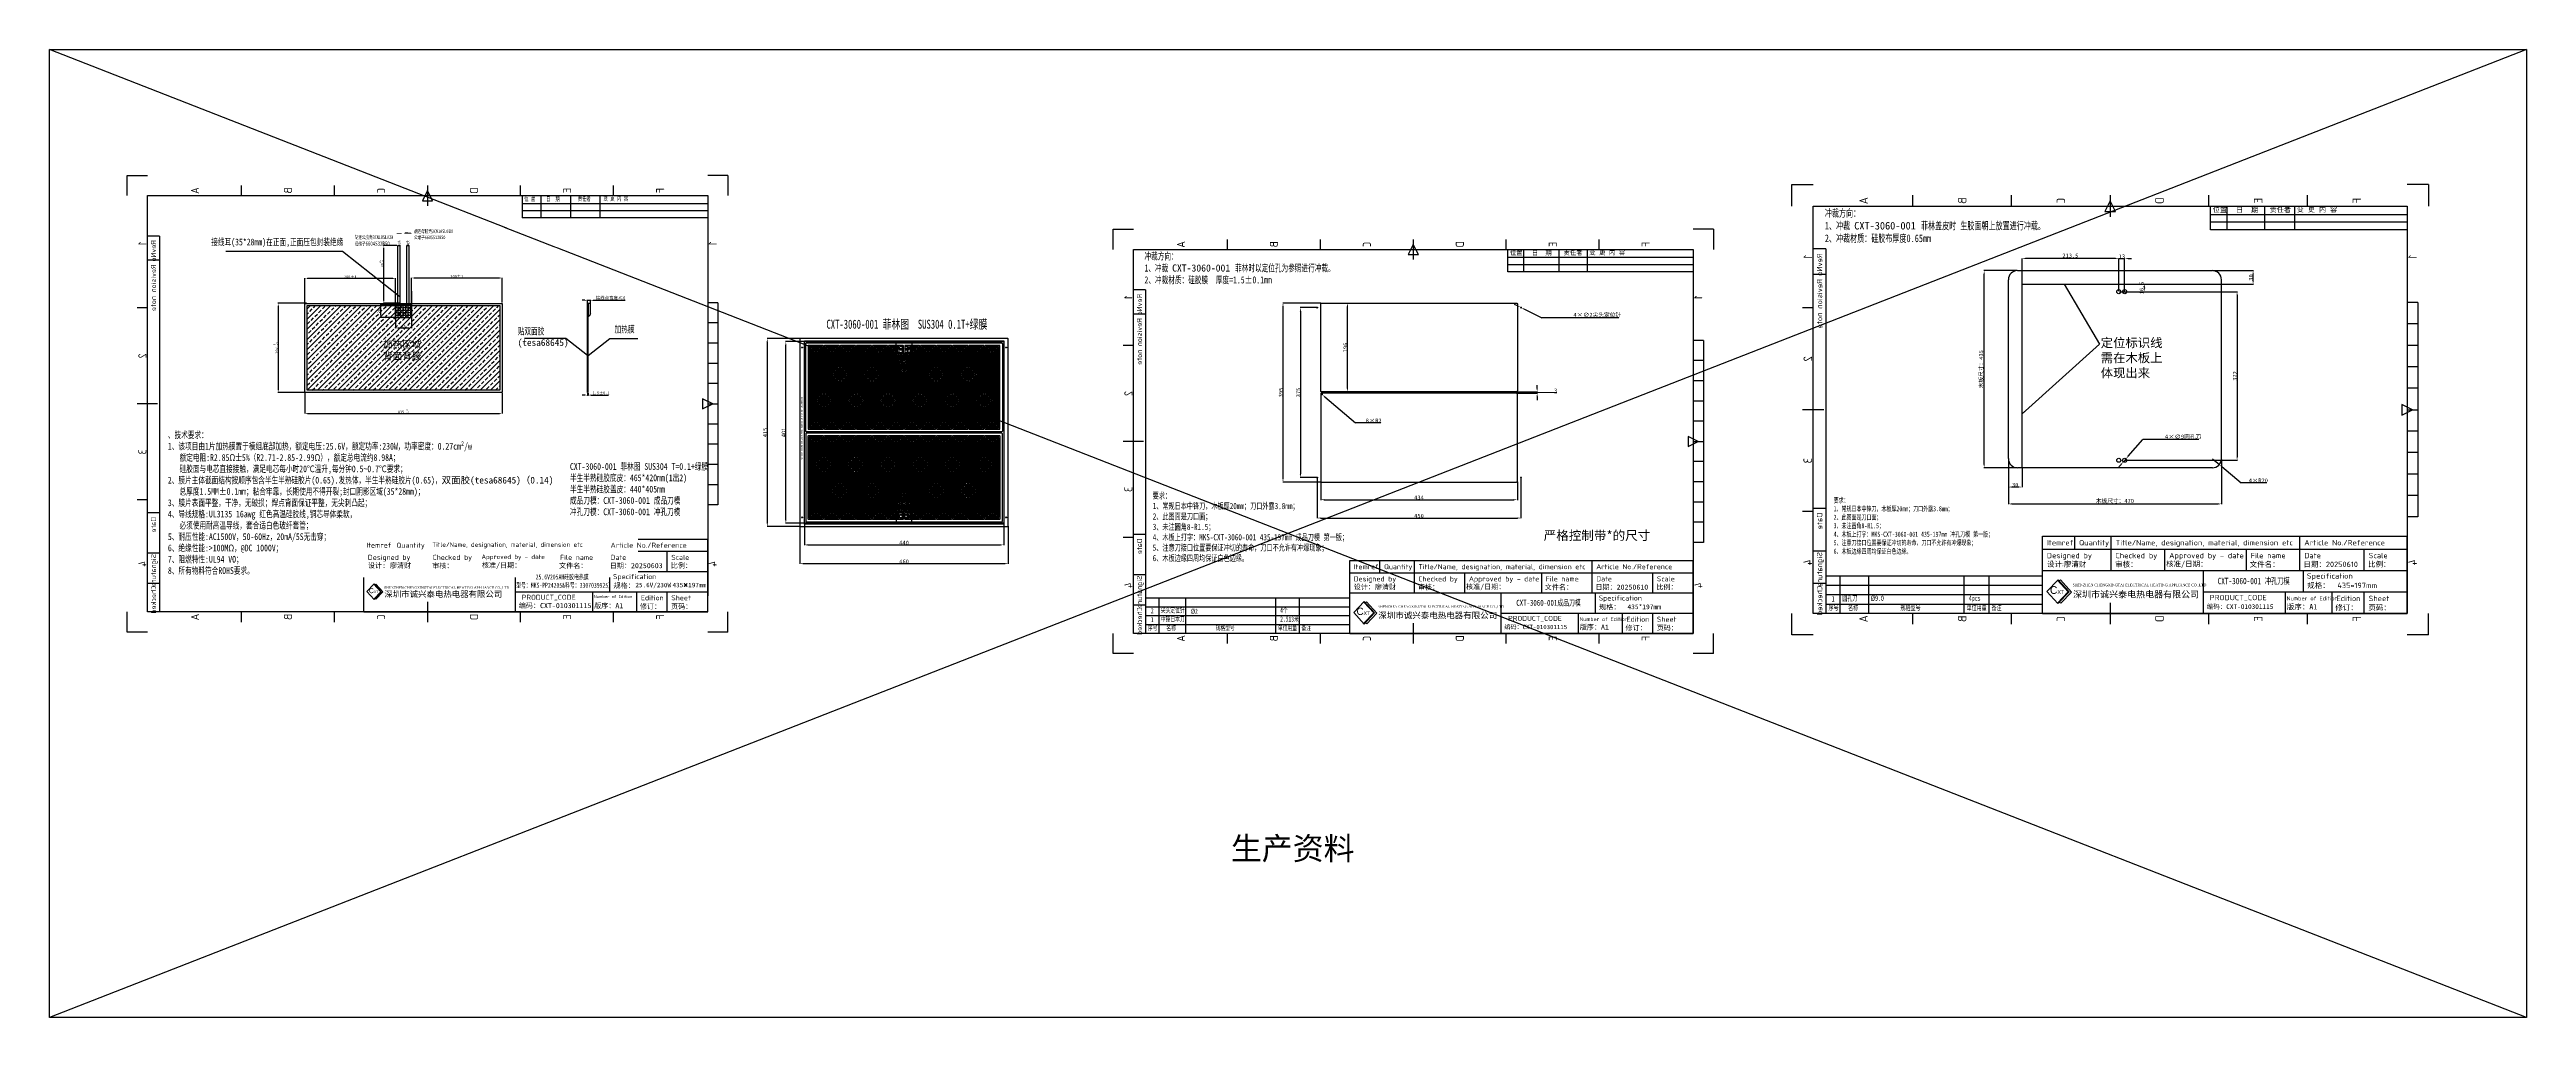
# Model space of a CAD drawing. Header units: millimetres. Extents: x -1327 to 8145, y -2943 to 1353.
# Drawn here: x 2679 to 8145, y -784 to 1353 of the extents above; entities that cross this region are included whole.
import ezdxf
from ezdxf.enums import TextEntityAlignment as Align

# ---------------------------------------------------------------- set-up
doc = ezdxf.new("R2010")
doc.units = ezdxf.units.MM
for name, color, linetype in [('7标注层', 7, 'Continuous'), ('FRAME 025', 7, 'Continuous'), ('FRAME 050', 6, 'Continuous'), ('FRAME 070', 5, 'Continuous'), ('FRAME 200', 8, 'Continuous'), ('发热丝', 3, 'Continuous'), ('发热丝中心线', 6, 'Continuous'), ('发热膜', 7, 'Continuous'), ('标注', 2, 'Continuous'), ('标注线', 7, 'Continuous'), ('菲林', 11, 'Continuous')]:
    doc.layers.add(name, color=color, linetype=linetype)
doc.styles.add('10号', font='', dxfattribs={"width": 0.7, "height": 15})
doc.styles.add('ISO Proportional', font='isocp.shx')
doc.styles.get("Standard").update_dxf_attribs({"font": ''})
doc.styles.add('工程字', font='', dxfattribs={"width": 0.7, "height": 6})
doc.styles.add('机械', font='', dxfattribs={"width": 0.667, "height": 16})
doc.styles.add('标准', font='', dxfattribs={"width": 0.667})
doc.styles.add('标注', font='STFANGSO.TTF', dxfattribs={"width": 0.7, "height": 10})
doc.styles.get('10号').set_extended_font_data('SimSun')
doc.styles.get('Standard').set_extended_font_data('SimSun')
doc.styles.get('工程字').set_extended_font_data('SimSun')
doc.styles.get('机械').set_extended_font_data('SimSun')
doc.styles.get('标准').set_extended_font_data('宋体')
doc.dimstyles.new('ISO-25', dxfattribs={"dimscale": 0.5, "dimtxt": 18, "dimasz": 15, "dimexe": 1.25, "dimexo": 3, "dimtad": 1, "dimtoh": 1, "dimdec": 5, "dimtxsty": 'Standard', "dimcen": 2.5, "dimadec": 0, "dimazin": 0, "dimtfac": 1, "dimtmove": 0, "dimatfit": 3, "dimfxl": 1, "dimarcsym": 0})

# ---------------------------------------------------------------- blocks, each defined once
blk = doc.blocks.new('*D1')
at = {"color": 0, "lineweight": -2}
for p, q in [((3242.8, 793.9), (3242.8, 847.8)), ((3436.8, 847.2), (3248.8, 847.2)), ((3442.8, 776.4), (3442.8, 847.8))]:
    blk.add_line(p, q, dxfattribs=at)
at = {"color": 0}
for points in [[(3248.8, 848.2), (3248.8, 846.2), (3242.8, 847.2)], [(3436.8, 846.2), (3436.8, 848.2), (3442.8, 847.2)]]:
    blk.add_solid(points, dxfattribs=at)
at = {"layer": 'Defpoints', "color": 0}
for p in [(3242.8, 847.2), (3242.8, 792.4), (3442.8, 774.9)]:
    blk.add_point(p, dxfattribs=at)
at = {"color": 0, "insert": (3342.8, 850.7), "char_height": 6, "attachment_point": 5}
blk.add_mtext('200%%P1', dxfattribs=at)
blk = doc.blocks.new('*D2')
at = {"color": 0, "lineweight": -2}
for p, q in [((3477.8, 776.4), (3477.8, 849)), ((3483.8, 848.3), (3671.8, 848.3)), ((3677.8, 793.9), (3677.8, 849))]:
    blk.add_line(p, q, dxfattribs=at)
at = {"color": 0}
for points in [[(3483.8, 849.3), (3483.8, 847.3), (3477.8, 848.3)], [(3671.8, 847.3), (3671.8, 849.3), (3677.8, 848.3)]]:
    blk.add_solid(points, dxfattribs=at)
at = {"layer": 'Defpoints', "color": 0}
for p in [(3677.8, 848.3), (3477.8, 774.9), (3677.8, 792.4)]:
    blk.add_point(p, dxfattribs=at)
at = {"color": 0, "insert": (3577.8, 851.9), "char_height": 6, "attachment_point": 5}
blk.add_mtext('200%%P1', dxfattribs=at)
blk = doc.blocks.new('*D3')
at = {"color": 0, "lineweight": -2}
for p, q in [((3442.8, 787.4), (3442.8, 737.4)), ((3477.8, 818.9), (3477.8, 737.4)), ((3448.8, 738), (3471.8, 738))]:
    blk.add_line(p, q, dxfattribs=at)
at = {"color": 0}
for points in [[(3448.8, 739), (3448.8, 737), (3442.8, 738)], [(3471.8, 737), (3471.8, 739), (3477.8, 738)]]:
    blk.add_solid(points, dxfattribs=at)
at = {"layer": 'Defpoints', "color": 0}
for p in [(3477.8, 820.4), (3442.8, 788.9), (3477.8, 738)]:
    blk.add_point(p, dxfattribs=at)
at = {"color": 0, "insert": (3460.3, 741.3), "char_height": 6, "attachment_point": 5}
blk.add_mtext('35', dxfattribs=at)
blk = doc.blocks.new('*D4')
at = {"color": 0, "lineweight": -2}
for p, q in [((3246.3, 792.4), (3183.2, 792.4)), ((3183.8, 786.4), (3183.8, 601.4)), ((3246.3, 595.4), (3183.2, 595.4))]:
    blk.add_line(p, q, dxfattribs=at)
at = {"color": 0}
for points in [[(3184.8, 786.4), (3182.8, 786.4), (3183.8, 792.4)], [(3182.8, 601.4), (3184.8, 601.4), (3183.8, 595.4)]]:
    blk.add_solid(points, dxfattribs=at)
at = {"layer": 'Defpoints', "color": 0}
for p in [(3247.8, 792.4), (3183.8, 595.4), (3247.8, 595.4)]:
    blk.add_point(p, dxfattribs=at)
at = {"color": 0, "insert": (3178.7, 693.9), "char_height": 6, "attachment_point": 5, "rotation": 90}
blk.add_mtext('197 {\\H0.7x;\\S0^ -2;}', dxfattribs=at)
blk = doc.blocks.new('*D5')
at = {"color": 0, "lineweight": -2}
for p, q in [((3441.3, 788.9), (3409, 788.9)), ((3409.6, 782.9), (3409.6, 766.9)), ((3441.3, 760.9), (3409, 760.9))]:
    blk.add_line(p, q, dxfattribs=at)
at = {"color": 0}
for points in [[(3410.6, 782.9), (3408.6, 782.9), (3409.6, 788.9)], [(3408.6, 766.9), (3410.6, 766.9), (3409.6, 760.9)]]:
    blk.add_solid(points, dxfattribs=at)
at = {"layer": 'Defpoints', "color": 0}
for p in [(3442.8, 788.9), (3409.6, 760.9), (3442.8, 760.9)]:
    blk.add_point(p, dxfattribs=at)
at = {"color": 0, "insert": (3406.3, 774.9), "char_height": 6, "attachment_point": 5, "rotation": 90}
blk.add_mtext('28', dxfattribs=at)
blk = doc.blocks.new('*D6')
at = {"color": 0, "lineweight": -2}
for p, q in [((3242.8, 593.9), (3242.8, 548.9)), ((3248.8, 549.5), (3671.8, 549.5)), ((3677.8, 593.9), (3677.8, 548.9))]:
    blk.add_line(p, q, dxfattribs=at)
at = {"color": 0}
for points in [[(3248.8, 550.5), (3248.8, 548.5), (3242.8, 549.5)], [(3671.8, 548.5), (3671.8, 550.5), (3677.8, 549.5)]]:
    blk.add_solid(points, dxfattribs=at)
at = {"layer": 'Defpoints', "color": 0}
for p in [(3242.8, 595.4), (3677.8, 595.4), (3677.8, 549.5)]:
    blk.add_point(p, dxfattribs=at)
at = {"color": 0, "insert": (3460.3, 554.6), "char_height": 6, "attachment_point": 5}
blk.add_mtext('435 {\\H0.7x;\\S0^ -2;}', dxfattribs=at)
blk = doc.blocks.new('*D7')
at = {"color": 0, "lineweight": -2}
for p, q in [((3445.5, 919.8), (3416.3, 919.8)), ((3416.9, 798.4), (3416.9, 913.8)), ((3451.5, 792.4), (3416.3, 792.4))]:
    blk.add_line(p, q, dxfattribs=at)
at = {"color": 0}
for points in [[(3417.9, 913.8), (3415.9, 913.8), (3416.9, 919.8)], [(3415.9, 798.4), (3417.9, 798.4), (3416.9, 792.4)]]:
    blk.add_solid(points, dxfattribs=at)
at = {"layer": 'Defpoints', "color": 0}
for p in [(3416.9, 919.8), (3447, 919.8), (3453, 792.4)]:
    blk.add_point(p, dxfattribs=at)
at = {"color": 0, "insert": (3411.8, 879.6), "char_height": 6, "attachment_point": 5, "rotation": 90}
blk.add_mtext('30{\\H0.7x;\\S+5^ -0;}', dxfattribs=at)
blk = doc.blocks.new('*D8')
at = {"color": 0, "lineweight": -2}
for p, q in [((3860.2, 589.9), (3854.2, 589.9)), ((3866.2, 593.9), (3866.2, 589.3)), ((3866.2, 589.9), (3867.7, 589.9)), ((3867.7, 593.9), (3867.7, 589.3)), ((3873.7, 589.9), (3912.9, 589.9))]:
    blk.add_line(p, q, dxfattribs=at)
at = {"color": 0}
for points in [[(3860.2, 588.9), (3860.2, 590.9), (3866.2, 589.9)], [(3873.7, 590.9), (3873.7, 588.9), (3867.7, 589.9)]]:
    blk.add_solid(points, dxfattribs=at)
at = {"layer": 'Defpoints', "color": 0}
for p in [(3866.2, 595.4), (3867.7, 595.4), (3867.7, 589.9)]:
    blk.add_point(p, dxfattribs=at)
at = {"color": 0, "insert": (3896.3, 593.9), "char_height": 6, "attachment_point": 5}
blk.add_mtext('1,5%%P0.1', dxfattribs=at)
blk = doc.blocks.new('*D9')
at = {"color": 0, "lineweight": -2}
for p, q in [((3860.2, 799.1), (3854.2, 799.1)), ((3866.2, 765.9), (3866.2, 799.8)), ((3866.2, 799.1), (3872.7, 799.1)), ((3872.7, 772.7), (3872.7, 799.8)), ((3878.7, 799.1), (3949.6, 799.1))]:
    blk.add_line(p, q, dxfattribs=at)
at = {"color": 0}
for points in [[(3860.2, 798.1), (3860.2, 800.1), (3866.2, 799.1)], [(3878.7, 800.1), (3878.7, 798.1), (3872.7, 799.1)]]:
    blk.add_solid(points, dxfattribs=at)
at = {"layer": 'Defpoints', "color": 0}
for p in [(3872.7, 799.1), (3872.7, 771.2), (3866.2, 764.4)]:
    blk.add_point(p, dxfattribs=at)
at = {"color": 0, "insert": (3917.2, 804.1), "char_height": 6, "attachment_point": 5}
blk.add_mtext('{\\H1.166667x;接线点高度≤6}', dxfattribs=at)
blk = doc.blocks.new('*D20')
at = {"color": 0, "lineweight": -2}
for p, q in [((4344.8, 305.5), (4344.8, 258.6)), ((4784.8, 305.4), (4784.8, 258.6)), ((4352.3, 259.2), (4777.3, 259.2))]:
    blk.add_line(p, q, dxfattribs=at)
at = {"color": 0}
for points in [[(4352.3, 260.5), (4352.3, 258), (4344.8, 259.2)], [(4777.3, 258), (4777.3, 260.5), (4784.8, 259.2)]]:
    blk.add_solid(points, dxfattribs=at)
at = {"layer": 'Defpoints', "color": 0}
for p in [(4344.8, 307), (4784.8, 306.9), (4784.8, 259.2)]:
    blk.add_point(p, dxfattribs=at)
at = {"color": 0, "insert": (4564.8, 264), "char_height": 9, "attachment_point": 5}
blk.add_mtext('440', dxfattribs=at)
blk = doc.blocks.new('*D21')
at = {"color": 0, "lineweight": -2}
for p, q in [((4334.8, 300.4), (4334.8, 217.1)), ((4794.8, 300.4), (4794.8, 217.1)), ((4342.3, 217.8), (4787.3, 217.8))]:
    blk.add_line(p, q, dxfattribs=at)
at = {"color": 0}
for points in [[(4342.3, 219), (4342.3, 216.5), (4334.8, 217.8)], [(4787.3, 216.5), (4787.3, 219), (4794.8, 217.8)]]:
    blk.add_solid(points, dxfattribs=at)
at = {"layer": 'Defpoints', "color": 0}
for p in [(4334.8, 301.9), (4794.8, 301.9), (4794.8, 217.8)]:
    blk.add_point(p, dxfattribs=at)
at = {"color": 0, "insert": (4564.8, 222.6), "char_height": 9, "attachment_point": 5}
blk.add_mtext('460', dxfattribs=at)
blk = doc.blocks.new('*D22')
at = {"color": 0, "lineweight": -2}
for p, q in [((4343.3, 707.9), (4303.2, 707.9)), ((4303.9, 314.4), (4303.9, 700.4)), ((4343.3, 306.9), (4303.2, 306.9))]:
    blk.add_line(p, q, dxfattribs=at)
at = {"color": 0}
for points in [[(4305.1, 700.4), (4302.6, 700.4), (4303.9, 707.9)], [(4302.6, 314.4), (4305.1, 314.4), (4303.9, 306.9)]]:
    blk.add_solid(points, dxfattribs=at)
at = {"layer": 'Defpoints', "color": 0}
for p in [(4303.9, 707.9), (4344.8, 707.9), (4344.8, 306.9)]:
    blk.add_point(p, dxfattribs=at)
at = {"color": 0, "insert": (4299, 507.4), "char_height": 9, "attachment_point": 5, "rotation": 90}
blk.add_mtext('401', dxfattribs=at)
blk = doc.blocks.new('*D23')
at = {"color": 0, "lineweight": -2}
for p, q in [((4335.3, 714.9), (4262.4, 714.9)), ((4263, 707.4), (4263, 307.4)), ((4335.3, 299.9), (4262.4, 299.9))]:
    blk.add_line(p, q, dxfattribs=at)
at = {"color": 0}
for points in [[(4264.2, 707.4), (4261.7, 707.4), (4263, 714.9)], [(4261.7, 307.4), (4264.2, 307.4), (4263, 299.9)]]:
    blk.add_solid(points, dxfattribs=at)
at = {"layer": 'Defpoints', "color": 0}
for p in [(4336.8, 714.9), (4263, 299.9), (4336.8, 299.9)]:
    blk.add_point(p, dxfattribs=at)
at = {"color": 0, "insert": (4258.2, 507.4), "char_height": 9, "attachment_point": 5, "rotation": 90}
blk.add_mtext('415', dxfattribs=at)
blk = doc.blocks.new('*D24')
at = {"color": 0, "lineweight": -2}
for p, q in [((5484, 398.5), (5484, 358.3)), ((5918, 398.5), (5918, 358.3)), ((5492, 358.9), (5910, 358.9))]:
    blk.add_line(p, q, dxfattribs=at)
at = {"color": 0}
for points in [[(5492, 360.3), (5492, 357.6), (5484, 358.9)], [(5910, 357.6), (5910, 360.3), (5918, 358.9)]]:
    blk.add_solid(points, dxfattribs=at)
at = {"layer": 'Defpoints', "color": 0}
for p in [(5484, 400), (5918, 400), (5918, 358.9)]:
    blk.add_point(p, dxfattribs=at)
at = {"color": 0, "insert": (5701, 363.7), "char_height": 9, "attachment_point": 5}
blk.add_mtext('434', dxfattribs=at)
blk = doc.blocks.new('*D25')
at = {"color": 0, "lineweight": -2}
for p, q in [((5476, 406.5), (5476, 317.9)), ((5926, 406.5), (5926, 317.9)), ((5484, 318.5), (5918, 318.5))]:
    blk.add_line(p, q, dxfattribs=at)
at = {"color": 0}
for points in [[(5484, 319.8), (5484, 317.2), (5476, 318.5)], [(5918, 317.2), (5918, 319.8), (5926, 318.5)]]:
    blk.add_solid(points, dxfattribs=at)
at = {"layer": 'Defpoints', "color": 0}
for p in [(5476, 408), (5926, 408), (5926, 318.5)]:
    blk.add_point(p, dxfattribs=at)
at = {"color": 0, "insert": (5701, 323.3), "char_height": 9, "attachment_point": 5}
blk.add_mtext('450', dxfattribs=at)
blk = doc.blocks.new('*D26')
at = {"color": 0, "lineweight": -2}
for p, q in [((5484.5, 793), (5400.3, 793)), ((5400.9, 406), (5400.9, 785)), ((5484.5, 398), (5400.3, 398))]:
    blk.add_line(p, q, dxfattribs=at)
at = {"color": 0}
for points in [[(5402.2, 785), (5399.5, 785), (5400.9, 793)], [(5399.5, 406), (5402.2, 406), (5400.9, 398)]]:
    blk.add_solid(points, dxfattribs=at)
at = {"layer": 'Defpoints', "color": 0}
for p in [(5400.9, 793), (5486, 793), (5486, 398)]:
    blk.add_point(p, dxfattribs=at)
at = {"color": 0, "insert": (5396.1, 595.5), "char_height": 9, "attachment_point": 5, "rotation": 90}
blk.add_mtext('395', dxfattribs=at)
blk = doc.blocks.new('*D27')
at = {"color": 0, "lineweight": -2}
for p, q in [((5474.5, 783), (5438.7, 783)), ((5439.3, 775), (5439.3, 416)), ((5474.5, 408), (5438.7, 408))]:
    blk.add_line(p, q, dxfattribs=at)
at = {"color": 0}
for points in [[(5440.6, 775), (5437.9, 775), (5439.3, 783)], [(5437.9, 416), (5440.6, 416), (5439.3, 408)]]:
    blk.add_solid(points, dxfattribs=at)
at = {"layer": 'Defpoints', "color": 0}
for p in [(5476, 783), (5439.3, 408), (5476, 408)]:
    blk.add_point(p, dxfattribs=at)
at = {"color": 0, "insert": (5434.5, 595.5), "char_height": 9, "attachment_point": 5, "rotation": 90}
blk.add_mtext('375', dxfattribs=at)
blk = doc.blocks.new('*D28')
at = {"color": 0, "lineweight": -2}
for p, q in [((5961.6, 604.5), (5961.6, 612)), ((5917.5, 597), (5962.2, 597)), ((5917.5, 594), (5962.2, 594)), ((5961.6, 594), (5961.6, 597)), ((5999.9, 595.1), (5961.6, 595.5)), ((5961.6, 586.5), (5961.6, 579)), ((6005.4, 595.1), (5999.9, 595.1))]:
    blk.add_line(p, q, dxfattribs=at)
at = {"color": 0}
for points in [[(5960.4, 604.5), (5962.9, 604.5), (5961.6, 597)], [(5962.9, 586.5), (5960.4, 586.5), (5961.6, 594)]]:
    blk.add_solid(points, dxfattribs=at)
at = {"layer": 'Defpoints', "color": 0}
for p in [(5916, 597), (5916, 594), (5961.6, 597)]:
    blk.add_point(p, dxfattribs=at)
at = {"color": 0, "insert": (6002.6, 599.9), "char_height": 9, "attachment_point": 5}
blk.add_mtext('3', dxfattribs=at)
blk = doc.blocks.new('*D29')
at = {"color": 0, "lineweight": -2}
for p, q in [((5918.4, 786.8), (5911.7, 790.1)), ((5925.1, 783.5), (5926.9, 782.6)), ((5933.7, 779.2), (5971.7, 760.4)), ((6142.2, 760.4), (5971.7, 760.4))]:
    blk.add_line(p, q, dxfattribs=at)
at = {"color": 0}
for points in [[(5917.9, 785.7), (5919, 787.9), (5925.1, 783.5)], [(5934.2, 780.4), (5933.1, 778.1), (5926.9, 782.6)]]:
    blk.add_solid(points, dxfattribs=at)
at = {"layer": 'Defpoints', "color": 0}
for p in [(5925.1, 783.5), (5926.9, 782.6)]:
    blk.add_point(p, dxfattribs=at)
at = {"color": 0, "insert": (6094.4, 766.6), "char_height": 9, "attachment_point": 5}
blk.add_mtext('4×∅2尖头定位针', dxfattribs=at)
blk = doc.blocks.new('*D30')
at = {"color": 0, "lineweight": -2}
for p, q in [((5486, 592), (5487.6, 590.7)), ((5493.3, 585.9), (5561, 528.6)), ((5616.4, 528.6), (5561, 528.6))]:
    blk.add_line(p, q, dxfattribs=at)
blk.add_arc((5486, 592), 2, 301.7684, 45.9514, dxfattribs=at)
at = {"color": 0}
blk.add_solid([(5494.1, 586.8), (5492.5, 584.9), (5487.6, 590.7)], dxfattribs=at)
at = {"layer": 'Defpoints', "color": 0}
for p in [(5486, 592), (5487.6, 590.7)]:
    blk.add_point(p, dxfattribs=at)
at = {"color": 0, "insert": (5601, 533.4), "char_height": 9, "attachment_point": 5}
blk.add_mtext('8×R2', dxfattribs=at)
blk = doc.blocks.new('*D31')
at = {"color": 0, "lineweight": -2}
for p, q in [((5487.5, 793), (5543.6, 793)), ((5543, 604.5), (5543, 785.5)), ((5487.5, 597), (5543.6, 597))]:
    blk.add_line(p, q, dxfattribs=at)
at = {"color": 0}
for points in [[(5544.3, 785.5), (5541.8, 785.5), (5543, 793)], [(5541.8, 604.5), (5544.3, 604.5), (5543, 597)]]:
    blk.add_solid(points, dxfattribs=at)
at = {"layer": 'Defpoints', "color": 0}
for p in [(5486, 793), (5543, 793), (5486, 597)]:
    blk.add_point(p, dxfattribs=at)
at = {"color": 0, "insert": (5538.2, 695), "char_height": 9, "attachment_point": 5, "rotation": 90}
blk.add_mtext('196', dxfattribs=at)
blk = doc.blocks.new('*D32')
at = {"layer": 'Defpoints', "color": 0}
for p in [(7001.5, 449.5), (7471.5, 449.5), (7471.5, 349.7)]:
    blk.add_point(p, dxfattribs=at)
at = {"layer": '标注', "color": 0, "lineweight": -2}
for p, q in [((7001.5, 448), (7001.5, 349.1)), ((7471.5, 448), (7471.5, 349.1)), ((7009, 349.7), (7464, 349.7))]:
    blk.add_line(p, q, dxfattribs=at)
at = {"layer": '标注', "color": 0}
for points in [[(7009, 350.9), (7009, 348.4), (7001.5, 349.7)], [(7464, 348.4), (7464, 350.9), (7471.5, 349.7)]]:
    blk.add_solid(points, dxfattribs=at)
at = {"layer": '标注', "color": 0, "insert": (7236.5, 355.9), "char_height": 9, "attachment_point": 5}
blk.add_mtext('木板尺寸：470', dxfattribs=at)
blk = doc.blocks.new('*D33')
at = {"layer": 'Defpoints', "color": 0}
for p in [(6948, 864.5), (7021.5, 864.5), (7021.5, 429.5)]:
    blk.add_point(p, dxfattribs=at)
at = {"layer": '标注', "color": 0, "lineweight": -2}
for p, q in [((7020, 864.5), (6947.4, 864.5)), ((6948, 437), (6948, 857)), ((7020, 429.5), (6947.4, 429.5))]:
    blk.add_line(p, q, dxfattribs=at)
at = {"layer": '标注', "color": 0}
for points in [[(6949.3, 857), (6946.8, 857), (6948, 864.5)], [(6946.8, 437), (6949.3, 437), (6948, 429.5)]]:
    blk.add_solid(points, dxfattribs=at)
at = {"layer": '标注', "color": 0, "insert": (6941.8, 647), "char_height": 9, "attachment_point": 5, "rotation": 90}
blk.add_mtext('木板尺寸：435', dxfattribs=at)
blk = doc.blocks.new('*D34')
at = {"layer": 'Defpoints', "color": 0}
for p in [(7451.5, 864.5), (7471.5, 834.5), (7541.4, 864.5)]:
    blk.add_point(p, dxfattribs=at)
at = {"layer": '标注', "color": 0, "lineweight": -2}
for p, q in [((7453, 864.5), (7542, 864.5)), ((7473, 834.5), (7542, 834.5)), ((7541.4, 842), (7541.4, 857))]:
    blk.add_line(p, q, dxfattribs=at)
at = {"layer": '标注', "color": 0}
for points in [[(7542.7, 857), (7540.2, 857), (7541.4, 864.5)], [(7540.2, 842), (7542.7, 842), (7541.4, 834.5)]]:
    blk.add_solid(points, dxfattribs=at)
at = {"layer": '标注', "color": 0, "insert": (7536.6, 849.5), "char_height": 9, "attachment_point": 5, "rotation": 90}
blk.add_mtext('30', dxfattribs=at)
blk = doc.blocks.new('*D35')
at = {"layer": 'Defpoints', "color": 0}
for p in [(7001.5, 429.5), (7001.5, 386.9), (7031.5, 429.5)]:
    blk.add_point(p, dxfattribs=at)
at = {"layer": '标注', "color": 0, "lineweight": -2}
for p, q in [((7001.5, 428), (7001.5, 386.3)), ((7024, 386.9), (7009, 386.9)), ((7031.5, 428), (7031.5, 386.3))]:
    blk.add_line(p, q, dxfattribs=at)
at = {"layer": '标注', "color": 0}
for points in [[(7009, 388.2), (7009, 385.7), (7001.5, 386.9)], [(7024, 385.7), (7024, 388.2), (7031.5, 386.9)]]:
    blk.add_solid(points, dxfattribs=at)
at = {"layer": '标注', "color": 0, "insert": (7016.5, 391.7), "char_height": 9, "attachment_point": 5}
blk.add_mtext('30', dxfattribs=at)
blk = doc.blocks.new('*D36')
at = {"color": 0, "lineweight": -2}
for p, q in [((7255.1, 442.7), (7261, 449.4)), ((7265.9, 455.1), (7298, 491.6)), ((7421.6, 491.6), (7298, 491.6)), ((7250.1, 437), (7245.2, 431.4))]:
    blk.add_line(p, q, dxfattribs=at)
at = {"color": 0}
for points in [[(7251.1, 436.2), (7249.2, 437.9), (7255.1, 442.7)], [(7265, 455.9), (7266.9, 454.2), (7261, 449.4)]]:
    blk.add_solid(points, dxfattribs=at)
at = {"layer": 'Defpoints', "color": 0}
for p in [(7255.1, 442.7), (7261, 449.4)]:
    blk.add_point(p, dxfattribs=at)
at = {"color": 0, "insert": (7387, 497.7), "char_height": 9, "attachment_point": 5}
blk.add_mtext('4×∅9圆孔刀', dxfattribs=at)
blk = doc.blocks.new('*D37')
at = {"layer": 'Defpoints', "color": 0}
for p in [(7258, 834.5), (7302.1, 834.5), (7258, 818)]:
    blk.add_point(p, dxfattribs=at)
at = {"layer": '标注', "color": 0, "lineweight": -2}
for p, q in [((7259.5, 834.5), (7302.7, 834.5)), ((7302.1, 825.5), (7302.1, 827)), ((7259.5, 818), (7302.7, 818))]:
    blk.add_line(p, q, dxfattribs=at)
at = {"layer": '标注', "color": 0}
for points in [[(7303.4, 827), (7300.9, 827), (7302.1, 834.5)], [(7300.9, 825.5), (7303.4, 825.5), (7302.1, 818)]]:
    blk.add_solid(points, dxfattribs=at)
at = {"layer": '标注', "color": 0, "insert": (7296.6, 826.3), "char_height": 9, "attachment_point": 5, "rotation": 90}
blk.add_mtext('16,5', dxfattribs=at)
blk = doc.blocks.new('*D38')
at = {"layer": 'Defpoints', "color": 0}
for p in [(7258, 891), (7245, 818), (7258, 818)]:
    blk.add_point(p, dxfattribs=at)
at = {"layer": '标注', "color": 0, "lineweight": -2}
for p, q in [((7237.5, 891), (7230, 891)), ((7245, 819.5), (7245, 891.6)), ((7245, 891), (7258, 891)), ((7258, 819.5), (7258, 891.6)), ((7265.5, 891), (7273, 891))]:
    blk.add_line(p, q, dxfattribs=at)
at = {"layer": '标注', "color": 0}
for points in [[(7237.5, 889.8), (7237.5, 892.3), (7245, 891)], [(7265.5, 892.3), (7265.5, 889.8), (7258, 891)]]:
    blk.add_solid(points, dxfattribs=at)
at = {"layer": '标注', "color": 0, "insert": (7251.9, 895.8), "char_height": 9, "attachment_point": 5}
blk.add_mtext('13', dxfattribs=at)
blk = doc.blocks.new('*D39')
at = {"layer": 'Defpoints', "color": 0}
for p in [(7245, 818), (7258, 446), (7506.1, 446)]:
    blk.add_point(p, dxfattribs=at)
at = {"layer": '标注', "color": 0, "lineweight": -2}
for p, q in [((7246.5, 818), (7506.8, 818)), ((7506.1, 810.5), (7506.1, 453.5)), ((7259.5, 446), (7506.8, 446))]:
    blk.add_line(p, q, dxfattribs=at)
at = {"layer": '标注', "color": 0}
for points in [[(7507.4, 810.5), (7504.9, 810.5), (7506.1, 818)], [(7504.9, 453.5), (7507.4, 453.5), (7506.1, 446)]]:
    blk.add_solid(points, dxfattribs=at)
at = {"layer": '标注', "color": 0, "insert": (7501.3, 632), "char_height": 9, "attachment_point": 5, "rotation": 90}
blk.add_mtext('372', dxfattribs=at)
blk = doc.blocks.new('*D40')
at = {"layer": 'Defpoints', "color": 0}
for p in [(7031.5, 891), (7031.5, 818), (7245, 818)]:
    blk.add_point(p, dxfattribs=at)
at = {"layer": '标注', "color": 0, "lineweight": -2}
for p, q in [((7031.5, 819.5), (7031.5, 891.6)), ((7237.5, 891), (7039, 891)), ((7245, 819.5), (7245, 891.6))]:
    blk.add_line(p, q, dxfattribs=at)
at = {"layer": '标注', "color": 0}
for points in [[(7039, 892.3), (7039, 889.8), (7031.5, 891)], [(7237.5, 889.8), (7237.5, 892.3), (7245, 891)]]:
    blk.add_solid(points, dxfattribs=at)
at = {"layer": '标注', "color": 0, "insert": (7138.3, 896.6), "char_height": 9, "attachment_point": 5}
blk.add_mtext('213,5', dxfattribs=at)
blk = doc.blocks.new('*D41')
at = {"color": 0, "lineweight": -2}
for p, q in [((7451.5, 449.5), (7466.9, 436.7)), ((7472.6, 431.9), (7514.9, 396.5)), ((7571.8, 396.5), (7514.9, 396.5))]:
    blk.add_line(p, q, dxfattribs=at)
at = {"color": 0}
blk.add_solid([(7473.4, 432.8), (7471.8, 430.9), (7466.9, 436.7)], dxfattribs=at)
at = {"layer": 'Defpoints', "color": 0}
for p in [(7451.5, 449.5), (7466.9, 436.7)]:
    blk.add_point(p, dxfattribs=at)
at = {"color": 0, "insert": (7553, 401.3), "char_height": 9, "attachment_point": 5}
blk.add_mtext('4×R20', dxfattribs=at)

msp = doc.modelspace()

# ---------------------------------------------------------------- hatches: boundary and pattern name
h = msp.add_hatch()
h.set_pattern_fill('ANSI33', color=3, scale=2.5)
h.set_pattern_definition([(45, (3247.764, 600.354), (-11.2253, 11.2253), []), (45, (3258.99, 600.354), (-11.2253, 11.2253), [7.9375, -3.96875])])
h.paths.add_polyline_path([(3247.76392, 600.354362), (3672.76392, 600.354362), (3672.76392, 787.354362), (3247.76392, 787.354362)])
h.paths.add_polyline_path([(3505.204399, 656.57728), (3409.992108, 656.57728), (3409.992108, 713.733705), (3505.204399, 713.733705)], flags=24)
h = msp.add_hatch()
h.set_pattern_fill('ANGLE', color=6, scale=0.8)
h.set_pattern_definition([(0, (3442.764, 760.8624), (0, 5.588), [4.064, -1.524]), (90, (3442.764, 760.8624), (-5.588, 3e-16), [4.064, -1.524])])
h.paths.add_polyline_path([(3442.76392, 760.862449), (3477.76392, 760.862449), (3477.76392, 788.862449), (3442.76392, 788.862449)])

# ---------------------------------------------------------------- linework, layer by layer
at = {"color": 4}
for p, q in [((3445.651161, 946.001763), (3445.651161, 922.92627)), ((3456.151622, 946.001763), (3445.651161, 946.001763)), ((3445.651161, 946.001763), (3445.651161, 922.92627)), ((3456.151622, 946.001763), (3445.651161, 946.001763)), ((3447.013486, 932.576151), (3447.013486, 923.685948)), ((3447.013486, 932.576151), (3447.013486, 923.685948)), ((3448.295036, 933.677559), (3448.114894, 933.677559)), ((3448.295036, 933.677559), (3448.114894, 933.677559)), ((3450.901392, 943.867589), (3448.295036, 943.867589)), ((3448.295036, 943.867589), (3448.295036, 933.677559)), ((3450.901392, 943.867589), (3448.295036, 943.867589)), ((3448.295036, 943.867589), (3448.295036, 933.677559)), ((3448.295036, 939.747934), (3450.901392, 939.747934)), ((3448.295036, 939.747934), (3450.901392, 939.747934)), ((3448.295036, 938.146097), (3450.901392, 938.146097)), ((3448.295036, 938.146097), (3450.901392, 938.146097)), ((3448.295036, 933.677559), (3450.901392, 933.677559)), ((3448.295036, 933.677559), (3450.901392, 933.677559)), ((3450.901392, 943.867589), (3453.507747, 943.867589)), ((3450.901392, 943.867589), (3453.507747, 943.867589)), ((3453.507747, 939.747934), (3450.901392, 939.747934)), ((3453.507747, 939.747934), (3450.901392, 939.747934)), ((3453.507747, 938.146097), (3450.901392, 938.146097)), ((3453.507747, 938.146097), (3450.901392, 938.146097)), ((3453.507747, 933.677559), (3450.901392, 933.677559)), ((3453.507747, 933.677559), (3450.901392, 933.677559)), ((3453.507747, 943.867589), (3453.507747, 933.677559)), ((3453.507747, 943.867589), (3453.507747, 933.677559)), ((3453.507747, 933.677559), (3453.68789, 933.677559)), ((3453.507747, 933.677559), (3453.68789, 933.677559)), ((3454.789298, 932.576151), (3454.789298, 923.685948)), ((3454.789298, 932.576151), (3454.789298, 923.685948)), ((3456.151622, 946.001763), (3456.151622, 922.92627)), ((3456.151622, 946.001763), (3456.151622, 922.92627)), ((3463.20134, 946.259478), (3463.20134, 932.804944)), ((3463.20134, 946.259478), (3463.20134, 932.804944)), ((3469.961482, 946.985046), (3463.926908, 946.985046)), ((3469.961482, 946.985046), (3463.926908, 946.985046)), ((3465.212373, 932.079376), (3463.926908, 932.079376)), ((3465.212373, 932.079376), (3463.926908, 932.079376)), ((3465.212373, 920.544512), (3465.212373, 932.079376)), ((3465.212373, 932.079376), (3469.961482, 932.079376)), ((3465.212373, 920.544512), (3465.212373, 932.079376)), ((3465.212373, 932.079376), (3469.961482, 932.079376)), ((3465.614486, 937.413544), (3465.614486, 946.259478)), ((3465.614486, 937.413544), (3465.614486, 946.259478)), ((3467.099588, 937.05076), (3465.97727, 937.05076)), ((3467.099588, 937.05076), (3465.97727, 937.05076)), ((3469.961482, 944.052253), (3467.099588, 944.052253)), ((3467.099588, 943.727594), (3467.099588, 944.052253)), ((3469.961482, 944.052253), (3467.099588, 944.052253)), ((3467.099588, 943.727594), (3467.099588, 944.052253)), ((3467.099588, 937.582139), (3467.099588, 943.727594)), ((3467.099588, 943.727594), (3469.961482, 943.727594)), ((3467.099588, 937.582139), (3467.099588, 943.727594)), ((3467.099588, 943.727594), (3469.961482, 943.727594)), ((3469.961482, 937.582139), (3467.099588, 937.582139)), ((3467.099588, 937.582139), (3467.099588, 937.05076)), ((3469.961482, 937.582139), (3467.099588, 937.582139)), ((3467.099588, 937.582139), (3467.099588, 937.05076)), ((3469.961482, 946.985046), (3475.996056, 946.985046)), ((3469.961482, 946.985046), (3475.996056, 946.985046)), ((3469.961482, 944.052253), (3472.823376, 944.052253)), ((3469.961482, 944.052253), (3472.823376, 944.052253)), ((3472.823376, 943.727594), (3469.961482, 943.727594)), ((3472.823376, 943.727594), (3469.961482, 943.727594)), ((3469.961482, 937.582139), (3472.823376, 937.582139)), ((3469.961482, 937.582139), (3472.823376, 937.582139)), ((3475.996056, 932.079376), (3469.961482, 932.079376)), ((3475.996056, 932.079376), (3469.961482, 932.079376)), ((3472.823376, 943.727594), (3472.823376, 944.052253)), ((3472.823376, 943.727594), (3472.823376, 944.052253)), ((3472.823376, 937.582139), (3472.823376, 943.727594)), ((3472.823376, 937.582139), (3472.823376, 943.727594)), ((3472.823376, 937.582139), (3472.823376, 937.05076)), ((3472.823376, 937.582139), (3472.823376, 937.05076)), ((3472.823376, 937.05076), (3473.945695, 937.05076)), ((3472.823376, 937.05076), (3473.945695, 937.05076)), ((3474.308479, 937.413544), (3474.308479, 946.259478)), ((3474.308479, 937.413544), (3474.308479, 946.259478)), ((3474.710592, 920.544512), (3474.710592, 932.079376)), ((3474.710592, 920.544512), (3474.710592, 932.079376)), ((3476.721624, 946.259478), (3476.721624, 932.804944)), ((3476.721624, 946.259478), (3476.721624, 932.804944)), ((3447.013486, 923.685948), (3445.651161, 923.685948)), ((3447.013486, 923.685948), (3445.651161, 923.685948)), ((3445.651161, 922.92627), (3445.651161, 920.920352)), ((3445.651161, 922.92627), (3445.651161, 920.920352)), ((3450.901392, 921.824862), (3446.752569, 921.824862)), ((3450.901392, 921.824862), (3446.752569, 921.824862)), ((3450.901392, 919.818944), (3446.752569, 919.818944)), ((3455.050214, 919.818944), (3446.752569, 919.818944)), ((3448.015407, 921.581545), (3446.968816, 921.581545)), ((3446.968816, 921.581545), (3446.968816, 919.818944)), ((3448.015407, 921.581545), (3446.968816, 921.581545)), ((3446.968816, 921.581545), (3446.968816, 919.818944)), ((3448.015407, 920.43126), (3448.015407, 921.581545)), ((3448.015407, 921.581545), (3450.901392, 921.581545)), ((3448.015407, 920.43126), (3448.015407, 921.581545)), ((3448.015407, 921.581545), (3450.901392, 921.581545)), ((3450.901392, 920.43126), (3448.015407, 920.43126)), ((3448.015407, 920.43126), (3448.015407, 919.818944)), ((3450.901392, 920.43126), (3448.015407, 920.43126)), ((3448.015407, 920.43126), (3448.015407, 919.818944)), ((3450.901392, 921.824862), (3455.050214, 921.824862)), ((3453.787376, 921.581545), (3450.901392, 921.581545)), ((3453.787376, 921.581545), (3450.901392, 921.581545)), ((3450.901392, 920.43126), (3453.787376, 920.43126)), ((3450.901392, 920.43126), (3453.787376, 920.43126)), ((3453.787376, 920.43126), (3453.787376, 921.581545)), ((3453.787376, 921.581545), (3454.833968, 921.581545)), ((3453.787376, 920.43126), (3453.787376, 921.581545)), ((3453.787376, 921.581545), (3454.833968, 921.581545)), ((3453.787376, 920.43126), (3453.787376, 919.818944)), ((3453.787376, 920.43126), (3453.787376, 919.818944)), ((3454.789298, 923.685948), (3456.151622, 923.685948)), ((3454.789298, 923.685948), (3456.151622, 923.685948)), ((3454.833968, 921.581545), (3454.833968, 919.818944)), ((3454.833968, 921.581545), (3454.833968, 919.818944)), ((3456.151622, 922.92627), (3456.151622, 920.920352)), ((3456.151622, 922.92627), (3456.151622, 920.920352)), ((3465.937941, 919.818944), (3473.985024, 919.818944))]:
    msp.add_line(p, q, dxfattribs=at)
for p, q in [((3452.901392, 919.818944), (3448.901392, 919.818944)), ((7001.532533, 449.54376), (7001.532533, 844.54376)), ((7021.532533, 864.54376), (7451.532533, 864.54376)), ((7471.532533, 449.54376), (7471.532533, 844.54376)), ((3866.245961, 595.354362), (3866.245961, 792.354362)), ((3867.745961, 792.354362), (3866.245961, 792.354362)), ((3867.745961, 595.354362), (3867.745961, 792.354362)), ((3872.745961, 769.357483), (3870.245961, 764.354362)), ((3442.76392, 760.862449), (3477.76392, 760.862449)), ((3866.245961, 764.354362), (3867.745961, 764.354362)), ((3866.245961, 595.354362), (3867.745961, 595.354362)), ((7451.532533, 429.54376), (7021.532533, 429.54376))]:
    msp.add_line(p, q)
at = {"lineweight": 9}
for p, q in [((3395.689611, 173.065931), (3379.690017, 156.370969)), ((3409.911021, 155.870462), (3394.979423, 172.324876)), ((3411.346195, 155.812592), (3395.689611, 173.065931)), ((3397.287141, 171.305475), (3398.966917, 172.695888)), ((3414.664898, 155.39693), (3398.966917, 172.695888)), ((7111.269952, 182.463859), (7086.541018, 156.660166)), ((7133.250528, 155.886584), (7110.172286, 181.318487)), ((7135.46873, 155.797141), (7111.269952, 182.463859)), ((7113.739091, 179.742902), (7116.335347, 181.891922)), ((7140.598109, 155.154694), (7116.335347, 181.891922)), ((3379.690017, 156.370969), (3395.259058, 138.942559)), ((3394.538199, 139.749507), (3409.911021, 155.870462)), ((3395.259058, 138.942559), (3411.346195, 155.812592)), ((3397.353453, 141.13888), (3399.335737, 139.32176)), ((3399.335737, 139.32176), (3414.664898, 155.39693)), ((5580.31957, 134.16218), (5557.016308, 109.846122)), ((5557.016308, 109.846122), (5579.692472, 84.461804)), ((5601.032921, 109.117138), (5579.285186, 133.082841)), ((5603.123239, 109.032852), (5580.31957, 134.16218)), ((5582.646357, 131.598092), (5585.092935, 133.623216)), ((5607.9569, 108.427444), (5585.092935, 133.623216)), ((7086.541018, 156.660166), (7110.60449, 129.722858)), ((7109.490333, 130.970076), (7133.250528, 155.886584)), ((7110.60449, 129.722858), (7135.46873, 155.797141)), ((7113.841582, 133.117487), (7116.905395, 130.308951)), ((7116.905395, 130.308951), (7140.598109, 155.154694)), ((5578.642549, 85.637117), (5601.032921, 109.117138)), ((5579.692472, 84.461804), (5603.123239, 109.032852)), ((5582.74294, 87.660725), (5585.630118, 85.014107)), ((5585.630118, 85.014107), (5607.9569, 108.427444))]:
    msp.add_line(p, q, dxfattribs=at)
at = {"color": 5}
msp.add_lwpolyline([(7031.532533, 429.54376), (7031.532533, 834.54376), (7471.532533, 834.54376)], dxfattribs=at)
for points in [[(3242.76392, 792.354362), (3677.76392, 792.354362), (3677.76392, 595.354362), (3242.76392, 595.354362), (3242.76392, 792.354362), (3442.76392, 792.354362)], [(3247.76392, 787.354362), (3672.76392, 787.354362), (3672.76392, 600.354362), (3247.76392, 600.354362), (3247.76392, 787.354362)], [(3442.76392, 760.862449), (3442.76392, 788.862449), (3477.76392, 788.862449), (3477.76392, 760.862449)], [(3872.745961, 769.357483), (3872.745961, 792.354362), (3867.745961, 792.354362), (3867.745961, 764.354362), (3870.245961, 764.354362)]]:
    msp.add_lwpolyline(points)
for points in [[(5918.033959, 791.014597), (5918.033959, 599.014597, -0.4142135624), (5916.033959, 597.014597), (5486.033959, 597.014597, -0.4142135624), (5484.033959, 599.014597), (5484.033959, 791.014597, -0.4142135624), (5486.033959, 793.014597), (5916.033959, 793.014597, -0.4142135624)], [(4781.751992, 702.920521), (4781.751992, 510.920521, -0.4142135624), (4779.751992, 508.920521), (4349.751992, 508.920521, -0.4142135624), (4347.751992, 510.920521), (4347.751992, 702.920521, -0.4142135624), (4349.751992, 704.920521), (4779.751992, 704.920521, -0.4142135624)], [(5918.033959, 400.014597), (5918.033959, 592.014597, 0.4142135624), (5916.033959, 594.014597), (5486.033959, 594.014597, 0.4142135624), (5484.033959, 592.014597), (5484.033959, 400.014597, 0.4142135624), (5486.033959, 398.014597), (5916.033959, 398.014597, 0.4142135624)], [(4781.751992, 311.920521), (4781.751992, 503.920521, 0.4142135624), (4779.751992, 505.920521), (4349.751992, 505.920521, 0.4142135624), (4347.751992, 503.920521), (4347.751992, 311.920521, 0.4142135624), (4349.751992, 309.920521), (4779.751992, 309.920521, 0.4142135624)]]:
    msp.add_lwpolyline(points, format="xyb", close=True)
for points in [[(4344.751992, 709.920521), (4784.751992, 709.920521), (4784.751992, 304.920521), (4344.751992, 304.920521)], [(4547.251992, 704.920521), (4582.251992, 704.920521), (4582.251992, 676.920521), (4547.251992, 676.920521)], [(4547.251992, 309.920521), (4582.251992, 309.920521), (4582.251992, 337.920521), (4547.251992, 337.920521)]]:
    msp.add_lwpolyline(points, close=True)
for centre, radius in [((7245.032533, 818.04376), 4.5), ((7258.032533, 818.04376), 4.5), ((5476.033959, 783.014597), 1), ((5926.033959, 783.014597), 1), ((4558.251992, 693.420521), 4.5), ((4571.251992, 693.420521), 4.5), ((7245.032533, 446.04376), 4.5), ((7258.032533, 446.04376), 4.5), ((5476.033959, 408.014597), 1), ((5926.033959, 408.014597), 1), ((4558.251992, 321.420521), 4.5), ((4571.251992, 321.420521), 4.5)]:
    msp.add_circle(centre, radius)
at = {"color": 4}
for centre, radius, start, end in [((3448.114894, 932.576151), 1.101408, 90, 180), ((3448.114894, 932.576151), 1.101408, 90, 180), ((3453.68789, 932.576151), 1.101408, 0, 90), ((3453.68789, 932.576151), 1.101408, 0, 90), ((3463.926908, 946.259478), 0.725568, 90, 180), ((3463.926908, 946.259478), 0.725568, 90, 180), ((3463.926908, 932.804944), 0.725568, 180, 270), ((3463.926908, 932.804944), 0.725568, 180, 270), ((3466.340054, 946.259478), 0.725568, 90, 180), ((3466.340054, 946.259478), 0.725568, 90, 180), ((3465.97727, 937.413544), 0.362784, 180, 270), ((3465.97727, 937.413544), 0.362784, 180, 270), ((3473.582911, 946.259478), 0.725568, 0, 90), ((3473.582911, 946.259478), 0.725568, 0, 90), ((3473.945695, 937.413544), 0.362784, 270, 0), ((3473.945695, 937.413544), 0.362784, 270, 0), ((3475.996056, 946.259478), 0.725568, 0, 90), ((3475.996056, 946.259478), 0.725568, 0, 90), ((3475.996056, 932.804944), 0.725568, 270, 0), ((3475.996056, 932.804944), 0.725568, 270, 0), ((3446.752569, 922.92627), 1.101408, 180, 270), ((3446.752569, 922.92627), 1.101408, 180, 270), ((3446.752569, 920.920352), 1.101408, 180, 270), ((3446.752569, 920.920352), 1.101408, 180, 270), ((3455.050214, 922.92627), 1.101408, 270, 0), ((3455.050214, 922.92627), 1.101408, 270, 0), ((3455.050214, 920.920352), 1.101408, 270, 0), ((3455.050214, 920.920352), 1.101408, 270, 0), ((3465.937941, 920.544512), 0.725568, 180, 270), ((3465.937941, 920.544512), 0.725568, 180, 270), ((3473.985024, 920.544512), 0.725568, 270, 0), ((3473.985024, 920.544512), 0.725568, 270, 0)]:
    msp.add_arc(centre, radius, start, end, dxfattribs=at)
for centre, start, end in [((7021.532533, 844.54376), 90, 180), ((7451.532533, 844.54376), 0, 90), ((7021.532533, 449.54376), 180, 270), ((7451.532533, 449.54376), 270, 360)]:
    msp.add_arc(centre, 20, start, end)
at = {"layer": 'FRAME 050'}
for p, q in [((3102.787092, 1030.076166), (3102.787092, 1052.389851)), ((3308.072988, 1030.076166), (3308.072988, 1052.389851)), ((3513.358885, 1041.233009), (3502.202042, 1018.919324)), ((3513.358885, 1052.389851), (3513.358885, 1007.762482)), ((3524.515727, 1018.919324), (3513.358885, 1041.233009)), ((3718.644781, 1030.076166), (3718.644781, 1052.389851)), ((3923.930677, 1030.076166), (3923.930677, 1052.389851)), ((3502.202042, 1018.919324), (3524.515727, 1018.919324)), ((6790.649749, 1007.099188), (6790.649749, 1030.76107)), ((7008.339069, 1007.099188), (7008.339069, 1030.76107)), ((7226.028388, 1018.930129), (7214.197446, 995.268247)), ((7214.197446, 995.268247), (7237.859329, 995.268247)), ((7226.028388, 1030.76107), (7226.028388, 983.437305)), ((7237.859329, 995.268247), (7226.028388, 1018.930129)), ((7443.717707, 1007.099188), (7443.717707, 1030.76107)), ((7661.407026, 1007.099188), (7661.407026, 1030.76107)), ((5278.183763, 911.255633), (5278.183763, 933.553361)), ((5483.322857, 911.255633), (5483.322857, 933.553361)), ((5688.461952, 933.553361), (5688.461952, 888.957905)), ((5893.601046, 911.255633), (5893.601046, 933.553361)), ((6098.740141, 911.255633), (6098.740141, 933.553361)), ((5688.461952, 922.404497), (5677.313088, 900.106769)), ((5677.313088, 900.106769), (5699.610816, 900.106769)), ((5699.610816, 900.106769), (5688.461952, 922.404497)), ((4153.761627, 793.648982), (4153.761627, 347.375294)), ((6570.594242, 782.311304), (6546.93236, 782.311304)), ((7905.124416, 794.142245), (7881.462533, 794.142245)), ((7905.124416, 794.142245), (7905.124416, 320.904595)), ((6328.406736, 710.576084), (6306.109008, 710.576084)), ((6328.406736, 710.576084), (6328.406736, 264.621531)), ((7905.124416, 746.81848), (7881.462533, 746.81848)), ((5070.814895, 699.42722), (5048.517168, 699.42722)), ((6328.406736, 665.980629), (6306.109008, 665.980629)), ((7905.124416, 699.494715), (7881.462533, 699.494715)), ((6328.406736, 621.385173), (6306.109008, 621.385173)), ((7905.124416, 652.17095), (7881.462533, 652.17095)), ((7905.124416, 604.847185), (7881.462533, 604.847185)), ((6328.406736, 576.789718), (6306.109008, 576.789718)), ((6594.256125, 557.52342), (6546.93236, 557.52342)), ((7893.293474, 557.52342), (7869.631592, 569.354361)), ((7869.631592, 569.354361), (7869.631592, 545.692479)), ((7869.631592, 545.692479), (7893.293474, 557.52342)), ((7881.462533, 557.52342), (7905.124416, 557.52342)), ((6317.257872, 487.598808), (6294.960144, 498.747671)), ((6294.960144, 498.747671), (6294.960144, 476.449944)), ((6328.406736, 532.194263), (6306.109008, 532.194263)), ((7905.124416, 510.199655), (7881.462533, 510.199655)), ((5093.112623, 487.598808), (5048.517168, 487.598808)), ((6294.960144, 476.449944), (6317.257872, 487.598808)), ((6306.109008, 487.598808), (6328.406736, 487.598808)), ((6328.406736, 443.003352), (6306.109008, 443.003352)), ((7905.124416, 462.87589), (7881.462533, 462.87589)), ((4153.761627, 436.630031), (4131.447942, 436.630031)), ((4153.761627, 392.002663), (4131.447942, 392.002663)), ((6328.406736, 398.407897), (6306.109008, 398.407897)), ((7905.124416, 415.552125), (7881.462533, 415.552125)), ((2895.269827, 358.532136), (2872.956143, 358.532136)), ((4153.761627, 347.375294), (4131.447942, 347.375294)), ((6328.406736, 353.812442), (6306.109008, 353.812442)), ((6570.594242, 332.735536), (6546.93236, 332.735536)), ((7905.124416, 368.22836), (7881.462533, 368.22836)), ((5070.814895, 275.770395), (5048.517168, 275.770395)), ((6328.406736, 309.216986), (6306.109008, 309.216986)), ((7905.124416, 320.904595), (7881.462533, 320.904595)), ((6328.406736, 264.621531), (6306.109008, 264.621531)), ((3102.787092, 88.914111), (3102.787092, 111.227795)), ((3308.072988, 88.914111), (3308.072988, 111.227795)), ((3513.358885, 133.54148), (3513.358885, 88.914111)), ((3718.644781, 88.914111), (3718.644781, 111.227795)), ((3923.930677, 88.914111), (3923.930677, 111.227795)), ((7226.028388, 131.609535), (7226.028388, 84.28577)), ((5278.183763, 41.644254), (5278.183763, 63.941982)), ((5483.322857, 41.644254), (5483.322857, 63.941982)), ((5688.461952, 86.23971), (5688.461952, 41.644254)), ((5893.601046, 41.644254), (5893.601046, 63.941982)), ((6098.740141, 41.644254), (6098.740141, 63.941982)), ((6790.649749, 84.28577), (6790.649749, 107.947652)), ((7008.339069, 84.28577), (7008.339069, 107.947652)), ((7443.717707, 84.28577), (7443.717707, 107.947652)), ((7661.407026, 84.28577), (7661.407026, 107.947652))]:
    msp.add_line(p, q, dxfattribs=at)
for points in [[(2895.269827, 782.49214), (2872.956143, 782.49214)], [(4153.761627, 793.648982), (4131.447942, 793.648982)], [(4153.761627, 749.021613), (4131.447942, 749.021613)], [(4153.761627, 704.394244), (4131.447942, 704.394244)], [(4153.761627, 659.766875), (4131.447942, 659.766875)], [(4153.761627, 615.139507), (4131.447942, 615.139507)], [(2917.583511, 570.512138), (2872.956143, 570.512138)], [(4131.447942, 570.512138), (4153.761627, 570.512138)], [(4153.761627, 525.884769), (4131.447942, 525.884769)], [(4153.761627, 481.2574), (4131.447942, 481.2574)]]:
    msp.add_lwpolyline(points, dxfattribs=at)
msp.add_lwpolyline([(4120.2911, 581.66898), (4120.2911, 559.355296), (4142.604784, 570.512138)], close=True, dxfattribs=at)
at = {"layer": 'FRAME 070'}
for p, q in [((2895.269827, 111.227795), (2895.269827, 1030.076166)), ((2895.269827, 1030.076166), (4131.447942, 1030.076166)), ((3722.117057, 1030.076166), (3722.117057, 980.802025)), ((4131.447942, 1012.053999), (3722.117057, 1012.053999)), ((4131.447942, 996.428012), (3722.117057, 996.428012)), ((3763.621671, 1030.076166), (3763.621671, 980.802025)), ((3829.088538, 1030.076166), (3829.088538, 980.802025)), ((3893.540417, 1030.076166), (3893.540417, 980.802025)), ((4131.447942, 1030.076166), (4131.447942, 146.552134)), ((6570.594242, 107.947652), (6570.594242, 1007.099188)), ((6570.594242, 1007.099188), (7881.462533, 1007.099188)), ((7447.399778, 954.847891), (7447.399778, 1007.099188)), ((7881.462533, 987.988117), (7447.399778, 987.988117)), ((7484.412239, 954.847891), (7484.412239, 1007.099188)), ((7567.587231, 954.847891), (7567.587231, 1007.099188)), ((7633.481107, 954.847891), (7633.481107, 1007.099188)), ((7881.462533, 1007.099188), (7881.462533, 107.947652)), ((2922.046248, 940.821429), (2922.046248, 111.227795)), ((4131.447942, 980.802025), (3722.117057, 980.802025)), ((7881.462533, 971.418004), (7447.399778, 971.418004)), ((7881.462533, 954.847891), (7447.399778, 954.847891)), ((5070.814895, 63.941982), (5070.814895, 911.255633)), ((5070.814895, 911.255633), (6306.109008, 911.255633)), ((5897.070839, 862.016728), (5897.070839, 911.255633)), ((6306.109008, 893.246354), (5897.070839, 893.246354)), ((6306.109008, 877.631541), (5897.070839, 877.631541)), ((5931.949457, 862.016728), (5931.949457, 911.255633)), ((6010.329244, 862.016728), (6010.329244, 911.255633)), ((6072.424206, 862.016728), (6072.424206, 911.255633)), ((6306.109008, 911.255633), (6306.109008, 63.941982)), ((6598.988501, 912.451658), (6570.594242, 912.451658)), ((6598.988501, 912.451658), (6598.988501, 107.947652)), ((5097.572169, 822.064722), (5070.814895, 822.064722)), ((5097.572169, 822.064722), (5097.572169, 63.941982)), ((6306.109008, 862.016728), (5897.070839, 862.016728)), ((6598.988501, 855.66314), (6570.594242, 855.66314)), ((5097.572169, 768.550176), (5070.814895, 768.550176)), ((2922.046248, 329.901902), (2895.269827, 329.901902)), ((6598.988501, 339.834101), (6570.594242, 339.834101)), ((5097.572169, 282.459713), (5070.814895, 282.459713)), ((7076.958528, 107.947652), (7076.958528, 278.313206)), ((7076.958528, 278.313206), (7881.462533, 278.313206)), ((7147.944175, 249.918947), (7147.944175, 278.313206)), ((7228.394576, 249.918947), (7228.394576, 278.313206)), ((7644.843708, 249.918947), (7644.843708, 278.313206)), ((7881.462533, 107.947652), (7881.462533, 278.313206)), ((2922.046248, 240.647165), (2895.269827, 240.647165)), ((3372.782673, 111.227795), (3372.782673, 271.886323)), ((3372.782673, 271.886323), (4131.447942, 271.886323)), ((3372.782673, 245.109902), (4131.447942, 245.109902)), ((3439.723726, 245.109902), (3439.723726, 271.886323)), ((3515.590253, 245.109902), (3515.590253, 271.886323)), ((3515.590253, 200.482533), (3515.590253, 245.109902)), ((3627.158675, 200.482533), (3627.158675, 245.109902)), ((3796.742676, 200.482533), (3796.742676, 245.109902)), ((3908.311098, 245.109902), (3908.311098, 271.886323)), ((3908.311098, 200.482533), (3908.311098, 245.109902)), ((4042.193205, 200.482533), (4042.193205, 245.109902)), ((4131.447942, 111.227795), (4131.447942, 271.886323)), ((5547.986267, 63.941982), (5547.986267, 224.485621)), ((5547.986267, 224.485621), (6306.109008, 224.485621)), ((5614.87945, 197.728348), (5614.87945, 224.485621)), ((5690.691724, 197.728348), (5690.691724, 224.485621)), ((6083.131731, 197.728348), (6083.131731, 224.485621)), ((6306.109008, 63.941982), (6306.109008, 224.485621)), ((6598.988501, 245.186571), (6570.594242, 245.186571)), ((7076.958528, 249.918947), (7881.462533, 249.918947)), ((7228.394576, 202.595182), (7228.394576, 249.918947)), ((7346.703988, 202.595182), (7346.703988, 249.918947)), ((7526.534296, 202.595182), (7526.534296, 249.918947)), ((7644.843708, 202.595182), (7644.843708, 249.918947)), ((7786.815003, 202.595182), (7786.815003, 249.918947)), ((2922.046248, 173.706112), (2895.269827, 173.706112)), ((3372.782673, 200.482533), (4131.447942, 200.482533)), ((3707.487939, 111.227795), (3707.487939, 200.482533)), ((3915.89532, 155.855164), (3915.89532, 200.482533)), ((5097.572169, 193.268802), (5070.814895, 193.268802)), ((5547.986267, 197.728348), (6306.109008, 197.728348)), ((5690.691724, 153.132893), (5690.691724, 197.728348)), ((5802.180363, 153.132893), (5802.180363, 197.728348)), ((5971.643093, 153.132893), (5971.643093, 197.728348)), ((6083.131731, 153.132893), (6083.131731, 197.728348)), ((6216.918097, 153.132893), (6216.918097, 197.728348)), ((6598.988501, 174.200923), (6570.594242, 174.200923)), ((6598.988501, 191.072566), (7076.956755, 191.072566)), ((6598.988501, 170.291338), (7076.956755, 170.291338)), ((6630.576148, 107.297628), (6630.576148, 191.072566)), ((6693.370994, 107.947652), (6693.370994, 191.072566)), ((6903.779851, 107.947652), (6903.779851, 191.072566)), ((6959.276462, 107.947652), (6959.276462, 191.072566)), ((7076.958528, 202.595182), (7881.462533, 202.595182)), ((7431.886766, 107.947652), (7431.886766, 202.595182)), ((7652.886171, 155.271417), (7652.886171, 202.595182)), ((4131.447942, 111.227795), (2895.269827, 111.227795)), ((3372.782673, 111.227795), (4131.447942, 111.227795)), ((3707.487939, 155.855164), (4131.447942, 155.855164)), ((3877.950761, 111.227795), (3877.950761, 155.855164)), ((3975.252151, 111.227795), (3975.252151, 155.855164)), ((4042.193205, 111.227795), (4042.193205, 155.855164)), ((5097.572169, 126.375619), (5070.814895, 126.375619)), ((5097.572169, 142.274578), (5547.984597, 142.274578)), ((5097.572169, 122.691429), (5547.984597, 122.691429)), ((5127.338724, 63.329433), (5127.338724, 142.274578)), ((5186.513322, 63.941982), (5186.513322, 142.274578)), ((5384.791688, 63.941982), (5384.791688, 142.274578)), ((5437.088808, 63.941982), (5437.088808, 142.274578)), ((5547.986267, 153.132893), (6306.109008, 153.132893)), ((5882.452182, 63.941982), (5882.452182, 153.132893)), ((6090.71053, 108.537437), (6090.71053, 153.132893)), ((6598.988501, 149.510109), (7076.956755, 149.510109)), ((6598.988501, 128.728881), (7076.956755, 128.728881)), ((7431.886766, 155.271417), (7881.462533, 155.271417)), ((7612.648992, 107.947652), (7612.648992, 155.271417)), ((7715.829356, 107.947652), (7715.829356, 155.271417)), ((7786.815003, 107.947652), (7786.815003, 155.271417)), ((6306.109008, 63.941982), (5070.814895, 63.941982)), ((5097.572169, 103.10828), (5547.984597, 103.10828)), ((5097.572169, 83.525131), (5547.984597, 83.525131)), ((5547.986267, 63.941982), (6306.109008, 63.941982)), ((5882.452182, 108.537437), (6306.109008, 108.537437)), ((6052.793105, 63.941982), (6052.793105, 108.537437)), ((6150.024914, 63.941982), (6150.024914, 108.537437)), ((6216.918097, 63.941982), (6216.918097, 108.537437)), ((7881.462533, 107.947652), (6570.594242, 107.947652)), ((7076.958528, 107.947652), (7881.462533, 107.947652))]:
    msp.add_line(p, q, dxfattribs=at)
for points in [[(2922.046248, 940.821429), (2895.269827, 940.821429)], [(2922.046248, 887.268586), (2895.269827, 887.268586)]]:
    msp.add_lwpolyline(points, dxfattribs=at)
at = {"layer": 'FRAME 200'}
for p, q in [((2850.642458, 1030.076166), (2850.642458, 1074.703535)), ((2850.642458, 1074.703535), (2895.269827, 1074.703535)), ((4176.075311, 1074.703535), (4131.447942, 1074.703535)), ((4176.075311, 1074.703535), (4176.075311, 1030.076166)), ((6523.270477, 1007.099188), (6523.270477, 1054.422953)), ((6523.270477, 1054.422953), (6570.594242, 1054.422953)), ((7928.786298, 1054.422953), (7881.462533, 1054.422953)), ((7928.786298, 1054.422953), (7928.786298, 1007.099188)), ((5026.21944, 911.255633), (5026.21944, 955.851088)), ((5026.21944, 955.851088), (5070.814895, 955.851088)), ((6350.704463, 955.851088), (6306.109008, 955.851088)), ((6350.704463, 955.851088), (6350.704463, 911.255633)), ((2850.642458, 66.600426), (2850.642458, 111.227795)), ((4176.075311, 66.600426), (4176.075311, 111.227795)), ((2895.269827, 66.600426), (2850.642458, 66.600426)), ((4176.075311, 66.600426), (4131.447942, 66.600426)), ((5026.21944, 19.346527), (5026.21944, 63.941982)), ((6350.704463, 19.346527), (6350.704463, 63.941982)), ((6523.270477, 60.623887), (6523.270477, 107.947652)), ((6570.594242, 60.623887), (6523.270477, 60.623887)), ((7928.786298, 60.623887), (7881.462533, 60.623887)), ((7928.786298, 60.623887), (7928.786298, 107.947652)), ((5070.814895, 19.346527), (5026.21944, 19.346527)), ((6350.704463, 19.346527), (6306.109008, 19.346527))]:
    msp.add_line(p, q, dxfattribs=at)
at = {"layer": '发热丝'}
for points in [[(4566.251992, 698.441681), (4566.251992, 684.596544, 0.4142135624), (4567.251992, 683.596544), (4582.385762, 683.596544, -0.4142135624), (4583.385762, 682.596544), (4583.385762, 579.850066, 0.4142135624), (4584.385762, 578.850066), (4615.935123, 578.850066, 0.4142135624), (4616.935123, 579.850066), (4616.935123, 682.717704, -0.4142135624), (4617.813964, 683.596544), (4617.915372, 683.596544, -0.4142135624), (4618.794212, 682.717704), (4618.794212, 637.850066, 0.4142135624), (4619.794212, 636.850066), (4651.343574, 636.850066, 0.4142135624), (4652.343574, 637.850066), (4652.343574, 682.717704, -0.4142135624), (4653.222414, 683.596544), (4653.323823, 683.596544, -0.4142135624), (4654.202663, 682.717704), (4654.202663, 579.850066, 0.4142135624), (4655.202663, 578.850066), (4686.752025, 578.850066, 0.4142135624), (4687.752025, 579.850066), (4687.752025, 682.717704, -0.4142135624), (4688.630865, 683.596544), (4688.732273, 683.596544, -0.4142135624), (4689.611114, 682.717704), (4689.611114, 637.850066, 0.4142135624), (4690.611114, 636.850066), (4722.160475, 636.850066, 0.4142135624), (4723.160475, 637.850066), (4723.160475, 682.717704, -0.4142135624), (4724.039316, 683.596544), (4724.140724, 683.596544, -0.4142135624), (4725.019564, 682.717704), (4725.019564, 579.850066, 0.4142135624), (4726.019564, 578.850066), (4757.568926, 578.850066, 0.4142135624), (4758.568926, 579.850066), (4758.568926, 682.717704, -0.4142135624), (4759.447766, 683.596544), (4759.549175, 683.596544, -0.4142135624), (4760.428015, 682.717704), (4760.428015, 531.123338, -0.4142135624), (4759.549175, 530.244497), (4759.447766, 530.244497, -0.4142135624), (4758.568926, 531.123338), (4758.568926, 575.990976, 0.4142135624), (4757.568926, 576.990976), (4726.019564, 576.990976, 0.4142135624), (4725.019564, 575.990976), (4725.019564, 531.123338, -0.4142135624), (4724.140724, 530.244497), (4724.039316, 530.244497, -0.4142135624), (4723.160475, 531.123338), (4723.160475, 633.990976, 0.4142135624), (4722.160475, 634.990976), (4690.611114, 634.990976, 0.4142135624), (4689.611114, 633.990976), (4689.611114, 531.123338, -0.4142135624), (4688.732273, 530.244497), (4688.630865, 530.244497, -0.4142135624), (4687.752025, 531.123338), (4687.752025, 575.990976, 0.4142135624), (4686.752025, 576.990976), (4655.202663, 576.990976, 0.4142135624), (4654.202663, 575.990976), (4654.202663, 531.123338, -0.4142135624), (4653.323823, 530.244497), (4653.222414, 530.244497, -0.4142135624), (4652.343574, 531.123338), (4652.343574, 633.990976, 0.4142135624), (4651.343574, 634.990976), (4619.794212, 634.990976, 0.4142135624), (4618.794212, 633.990976), (4618.794212, 531.123338, -0.4142135624), (4617.915372, 530.244497), (4617.813964, 530.244497, -0.4142135624), (4616.935123, 531.123338), (4616.935123, 575.990976, 0.4142135624), (4615.935123, 576.990976), (4584.385762, 576.990976, 0.4142135624), (4583.385762, 575.990976), (4583.385762, 531.123338, -0.4142135624), (4582.506921, 530.244497), (4582.405513, 530.244497, -0.4142135624), (4581.526673, 531.123338), (4581.526673, 680.737455, 0.4142135624), (4580.526673, 681.737455), (4572.582945, 681.737455, 0.4142135624), (4571.582945, 680.737455), (4571.582945, 669.631554, -0.4142135624), (4570.704104, 668.752713), (4570.602696, 668.752713, -0.4142135624), (4569.723856, 669.631554), (4569.723856, 680.737455, 0.4142135624), (4568.723856, 681.737455), (4560.780128, 681.737455, 0.4142135624), (4559.780128, 680.737455), (4559.780128, 669.631554, -0.4142135624), (4558.901288, 668.752713), (4558.799879, 668.752713, -0.4142135624), (4557.921039, 669.631554), (4557.921039, 680.737455, 0.4142135624), (4556.921039, 681.737455), (4548.977311, 681.737455, 0.4142135624), (4547.977311, 680.737455), (4547.977311, 531.123338, -0.4142135624), (4547.098471, 530.244497), (4546.997062, 530.244497, -0.4142135624), (4546.118222, 531.123338), (4546.118222, 575.990976, 0.4142135624), (4545.118222, 576.990976), (4513.56886, 576.990976, 0.4142135624), (4512.56886, 575.990976), (4512.56886, 531.123338, -0.4142135624), (4511.69002, 530.244497), (4511.588611, 530.244497, -0.4142135624), (4510.709771, 531.123338), (4510.709771, 633.990976, 0.4142135624), (4509.709771, 634.990976), (4478.16041, 634.990976, 0.4142135624), (4477.16041, 633.990976), (4477.16041, 531.123338, -0.4142135624), (4476.281569, 530.244497), (4476.180161, 530.244497, -0.4142135624), (4475.30132, 531.123338), (4475.30132, 575.990976, 0.4142135624), (4474.30132, 576.990976), (4442.751959, 576.990976, 0.4142135624), (4441.751959, 575.990976), (4441.751959, 531.123338, -0.4142135624), (4440.873118, 530.244497), (4440.77171, 530.244497, -0.4142135624), (4439.89287, 531.123338), (4439.89287, 633.990976, 0.4142135624), (4438.89287, 634.990976), (4407.343508, 634.990976, 0.4142135624), (4406.343508, 633.990976), (4406.343508, 531.123338, -0.4142135624), (4405.464668, 530.244497), (4405.363259, 530.244497, -0.4142135624), (4404.484419, 531.123338), (4404.484419, 575.990976, 0.4142135624), (4403.484419, 576.990976), (4371.935057, 576.990976, 0.4142135624), (4370.935057, 575.990976), (4370.935057, 531.123338, -0.4142135624), (4370.056217, 530.244497), (4369.954809, 530.244497, -0.4142135624), (4369.075968, 531.123338), (4369.075968, 682.717704, -0.4142135624), (4369.954809, 683.596544), (4370.056217, 683.596544, -0.4142135624), (4370.935057, 682.717704), (4370.935057, 579.850066, 0.4142135624), (4371.935057, 578.850066), (4403.484419, 578.850066, 0.4142135624), (4404.484419, 579.850066), (4404.484419, 682.717704, -0.4142135624), (4405.363259, 683.596544), (4405.464668, 683.596544, -0.4142135624), (4406.343508, 682.717704), (4406.343508, 637.850066, 0.4142135624), (4407.343508, 636.850066), (4438.89287, 636.850066, 0.4142135624), (4439.89287, 637.850066), (4439.89287, 682.717704, -0.4142135624), (4440.77171, 683.596544), (4440.873118, 683.596544, -0.4142135624), (4441.751959, 682.717704), (4441.751959, 579.850066, 0.4142135624), (4442.751959, 578.850066), (4474.30132, 578.850066, 0.4142135624), (4475.30132, 579.850066), (4475.30132, 682.717704, -0.4142135624), (4476.180161, 683.596544), (4476.281569, 683.596544, -0.4142135624), (4477.16041, 682.717704), (4477.16041, 637.850066, 0.4142135624), (4478.16041, 636.850066), (4509.709771, 636.850066, 0.4142135624), (4510.709771, 637.850066), (4510.709771, 682.717704, -0.4142135624), (4511.588611, 683.596544), (4511.69002, 683.596544, -0.4142135624), (4512.56886, 682.717704), (4512.56886, 579.850066, 0.4142135624), (4513.56886, 578.850066), (4545.118222, 578.850066, 0.4142135624), (4546.118222, 579.850066), (4546.118222, 682.596544, -0.4142135624), (4547.118222, 683.596544), (4562.251992, 683.596544, 0.4142135624), (4563.251992, 684.596544), (4563.251992, 698.441681, 0.4142135624), (4562.251992, 699.441681), (4531.273086, 699.441681, 0.4142135624), (4530.273086, 698.441681), (4530.273086, 595.574042, -0.4142135624), (4529.394245, 594.695202), (4529.292837, 594.695202, -0.4142135624), (4528.413996, 595.574042), (4528.413996, 698.441681, 0.4142135624), (4527.413996, 699.441681), (4495.864635, 699.441681, 0.4142135624), (4494.864635, 698.441681), (4494.864635, 653.574042, -0.4142135624), (4493.985795, 652.695202), (4493.884386, 652.695202, -0.4142135624), (4493.005546, 653.574042), (4493.005546, 698.441681, 0.4142135624), (4492.005546, 699.441681), (4460.456184, 699.441681, 0.4142135624), (4459.456184, 698.441681), (4459.456184, 595.574042, -0.4142135624), (4458.577344, 594.695202), (4458.475935, 594.695202, -0.4142135624), (4457.597095, 595.574042), (4457.597095, 698.441681, 0.4142135624), (4456.597095, 699.441681), (4425.047733, 699.441681, 0.4142135624), (4424.047733, 698.441681), (4424.047733, 653.574042, -0.4142135624), (4423.168893, 652.695202), (4423.067485, 652.695202, -0.4142135624), (4422.188644, 653.574042), (4422.188644, 698.441681, 0.4142135624), (4421.188644, 699.441681), (4389.639283, 699.441681, 0.4142135624), (4388.639283, 698.441681), (4388.639283, 595.574042, -0.4142135624), (4387.760442, 594.695202), (4387.659034, 594.695202, -0.4142135624), (4386.780194, 595.574042), (4386.780194, 698.441681, 0.4142135624), (4385.780194, 699.441681), (4354.230832, 699.441681, 0.4142135624), (4353.230832, 698.441681), (4353.230832, 515.399361, 0.4142135624), (4354.230832, 514.399361), (4385.780194, 514.399361, 0.4142135624), (4386.780194, 515.399361), (4386.780194, 560.267, -0.4142135624), (4387.659034, 561.14584), (4387.760442, 561.14584, -0.4142135624), (4388.639283, 560.267), (4388.639283, 515.399361, 0.4142135624), (4389.639283, 514.399361), (4421.188644, 514.399361, 0.4142135624), (4422.188644, 515.399361), (4422.188644, 618.267, -0.4142135624), (4423.067485, 619.14584), (4423.168893, 619.14584, -0.4142135624), (4424.047733, 618.267), (4424.047733, 515.399361, 0.4142135624), (4425.047733, 514.399361), (4456.597095, 514.399361, 0.4142135624), (4457.597095, 515.399361), (4457.597095, 560.267, -0.4142135624), (4458.475935, 561.14584), (4458.577344, 561.14584, -0.4142135624), (4459.456184, 560.267), (4459.456184, 515.399361, 0.4142135624), (4460.456184, 514.399361), (4492.005546, 514.399361, 0.4142135624), (4493.005546, 515.399361), (4493.005546, 618.267, -0.4142135624), (4493.884386, 619.14584), (4493.985795, 619.14584, -0.4142135624), (4494.864635, 618.267), (4494.864635, 515.399361, 0.4142135624), (4495.864635, 514.399361), (4527.413996, 514.399361, 0.4142135624), (4528.413996, 515.399361), (4528.413996, 560.267, -0.4142135624), (4529.292837, 561.14584), (4529.394245, 561.14584, -0.4142135624), (4530.273086, 560.267), (4530.273086, 515.399361, 0.4142135624), (4531.273086, 514.399361), (4562.822447, 514.399361, 0.4142135624), (4563.822447, 515.399361), (4563.822447, 638.960662, -0.4142135624), (4564.701288, 639.839502), (4564.802696, 639.839502, -0.4142135624), (4565.681536, 638.960662), (4565.681536, 515.399361, 0.4142135624), (4566.681536, 514.399361), (4598.230898, 514.399361, 0.4142135624), (4599.230898, 515.399361), (4599.230898, 560.267, -0.4142135624), (4600.109738, 561.14584), (4600.211147, 561.14584, -0.4142135624), (4601.089987, 560.267), (4601.089987, 515.399361, 0.4142135624), (4602.089987, 514.399361), (4633.639349, 514.399361, 0.4142135624), (4634.639349, 515.399361), (4634.639349, 618.267, -0.4142135624), (4635.518189, 619.14584), (4635.619597, 619.14584, -0.4142135624), (4636.498438, 618.267), (4636.498438, 515.399361, 0.4142135624), (4637.498438, 514.399361), (4669.047799, 514.399361, 0.4142135624), (4670.047799, 515.399361), (4670.047799, 560.267, -0.4142135624), (4670.92664, 561.14584), (4671.028048, 561.14584, -0.4142135624), (4671.906888, 560.267), (4671.906888, 515.399361, 0.4142135624), (4672.906888, 514.399361), (4704.45625, 514.399361, 0.4142135624), (4705.45625, 515.399361), (4705.45625, 618.267, -0.4142135624), (4706.33509, 619.14584), (4706.436499, 619.14584, -0.4142135624), (4707.315339, 618.267), (4707.315339, 515.399361, 0.4142135624), (4708.315339, 514.399361), (4739.864701, 514.399361, 0.4142135624), (4740.864701, 515.399361), (4740.864701, 560.267, -0.4142135624), (4741.743541, 561.14584), (4741.844949, 561.14584, -0.4142135624), (4742.72379, 560.267), (4742.72379, 515.399361, 0.4142135624), (4743.72379, 514.399361), (4775.273151, 514.399361, 0.4142135624), (4776.273151, 515.399361), (4776.273151, 698.441681, 0.4142135624), (4775.273151, 699.441681), (4743.72379, 699.441681, 0.4142135624), (4742.72379, 698.441681), (4742.72379, 595.574042, -0.4142135624), (4741.844949, 594.695202), (4741.743541, 594.695202, -0.4142135624), (4740.864701, 595.574042), (4740.864701, 698.441681, 0.4142135624), (4739.864701, 699.441681), (4708.315339, 699.441681, 0.4142135624), (4707.315339, 698.441681), (4707.315339, 653.574042, -0.4142135624), (4706.436499, 652.695202), (4706.33509, 652.695202, -0.4142135624), (4705.45625, 653.574042), (4705.45625, 698.441681, 0.4142135624), (4704.45625, 699.441681), (4672.906888, 699.441681, 0.4142135624), (4671.906888, 698.441681), (4671.906888, 595.574042, -0.4142135624), (4671.028048, 594.695202), (4670.92664, 594.695202, -0.4142135624), (4670.047799, 595.574042), (4670.047799, 698.441681, 0.4142135624), (4669.047799, 699.441681), (4637.498438, 699.441681, 0.4142135624), (4636.498438, 698.441681), (4636.498438, 653.574042, -0.4142135624), (4635.619597, 652.695202), (4635.518189, 652.695202, -0.4142135624), (4634.639349, 653.574042), (4634.639349, 698.441681, 0.4142135624), (4633.639349, 699.441681), (4602.089987, 699.441681, 0.4142135624), (4601.089987, 698.441681), (4601.089987, 595.574042, -0.4142135624), (4600.211147, 594.695202), (4600.109738, 594.695202, -0.4142135624), (4599.230898, 595.574042), (4599.230898, 698.441681, 0.4142135624), (4598.230898, 699.441681), (4567.251992, 699.441681, 0.4142135624)], [(4578.554809, 695.399361), (4594.188579, 695.399361, -0.4142135624), (4595.188579, 694.399361), (4595.188579, 591.652882, 0.4142135624), (4596.188579, 590.652882), (4604.132306, 590.652882, 0.4142135624), (4605.132306, 591.652882), (4605.132306, 694.399361, -0.4142135624), (4606.132306, 695.399361), (4629.597029, 695.399361, -0.4142135624), (4630.597029, 694.399361), (4630.597029, 649.652882, 0.4142135624), (4631.597029, 648.652882), (4639.540757, 648.652882, 0.4142135624), (4640.540757, 649.652882), (4640.540757, 694.399361, -0.4142135624), (4641.540757, 695.399361), (4665.00548, 695.399361, -0.4142135624), (4666.00548, 694.399361), (4666.00548, 591.652882, 0.4142135624), (4667.00548, 590.652882), (4674.949208, 590.652882, 0.4142135624), (4675.949208, 591.652882), (4675.949208, 694.399361, -0.4142135624), (4676.949208, 695.399361), (4700.413931, 695.399361, -0.4142135624), (4701.413931, 694.399361), (4701.413931, 649.652882, 0.4142135624), (4702.413931, 648.652882), (4710.357658, 648.652882, 0.4142135624), (4711.357658, 649.652882), (4711.357658, 694.399361, -0.4142135624), (4712.357658, 695.399361), (4735.822381, 695.399361, -0.4142135624), (4736.822381, 694.399361), (4736.822381, 591.652882, 0.4142135624), (4737.822381, 590.652882), (4745.766109, 590.652882, 0.4142135624), (4746.766109, 591.652882), (4746.766109, 694.399361, -0.4142135624), (4747.766109, 695.399361), (4771.230832, 695.399361, -0.4142135624), (4772.230832, 694.399361), (4772.230832, 519.441681, -0.4142135624), (4771.230832, 518.441681), (4747.766109, 518.441681, -0.4142135624), (4746.766109, 519.441681), (4746.766109, 564.188159, 0.4142135624), (4745.766109, 565.188159), (4737.822381, 565.188159, 0.4142135624), (4736.822381, 564.188159), (4736.822381, 519.441681, -0.4142135624), (4735.822381, 518.441681), (4712.357658, 518.441681, -0.4142135624), (4711.357658, 519.441681), (4711.357658, 622.188159, 0.4142135624), (4710.357658, 623.188159), (4702.413931, 623.188159, 0.4142135624), (4701.413931, 622.188159), (4701.413931, 519.441681, -0.4142135624), (4700.413931, 518.441681), (4676.949208, 518.441681, -0.4142135624), (4675.949208, 519.441681), (4675.949208, 564.188159, 0.4142135624), (4674.949208, 565.188159), (4667.00548, 565.188159, 0.4142135624), (4666.00548, 564.188159), (4666.00548, 519.441681, -0.4142135624), (4665.00548, 518.441681), (4641.540757, 518.441681, -0.4142135624), (4640.540757, 519.441681), (4640.540757, 622.188159, 0.4142135624), (4639.540757, 623.188159), (4631.597029, 623.188159, 0.4142135624), (4630.597029, 622.188159), (4630.597029, 519.441681, -0.4142135624), (4629.597029, 518.441681), (4606.132306, 518.441681, -0.4142135624), (4605.132306, 519.441681), (4605.132306, 564.188159, 0.4142135624), (4604.132306, 565.188159), (4596.188579, 565.188159, 0.4142135624), (4595.188579, 564.188159), (4595.188579, 519.441681, -0.4142135624), (4594.188579, 518.441681), (4570.723856, 518.441681, -0.4142135624), (4569.723856, 519.441681), (4569.723856, 642.881821, 0.4142135624), (4568.723856, 643.881821), (4560.780128, 643.881821, 0.4142135624), (4559.780128, 642.881821), (4559.780128, 519.441681, -0.4142135624), (4558.780128, 518.441681), (4535.315405, 518.441681, -0.4142135624), (4534.315405, 519.441681), (4534.315405, 564.188159, 0.4142135624), (4533.315405, 565.188159), (4525.371677, 565.188159, 0.4142135624), (4524.371677, 564.188159), (4524.371677, 519.441681, -0.4142135624), (4523.371677, 518.441681), (4499.906954, 518.441681, -0.4142135624), (4498.906954, 519.441681), (4498.906954, 622.188159, 0.4142135624), (4497.906954, 623.188159), (4489.963226, 623.188159, 0.4142135624), (4488.963226, 622.188159), (4488.963226, 519.441681, -0.4142135624), (4487.963226, 518.441681), (4464.498503, 518.441681, -0.4142135624), (4463.498503, 519.441681), (4463.498503, 564.188159, 0.4142135624), (4462.498503, 565.188159), (4454.554776, 565.188159, 0.4142135624), (4453.554776, 564.188159), (4453.554776, 519.441681, -0.4142135624), (4452.554776, 518.441681), (4429.090053, 518.441681, -0.4142135624), (4428.090053, 519.441681), (4428.090053, 622.188159, 0.4142135624), (4427.090053, 623.188159), (4419.146325, 623.188159, 0.4142135624), (4418.146325, 622.188159), (4418.146325, 519.441681, -0.4142135624), (4417.146325, 518.441681), (4393.681602, 518.441681, -0.4142135624), (4392.681602, 519.441681), (4392.681602, 564.188159, 0.4142135624), (4391.681602, 565.188159), (4383.737874, 565.188159, 0.4142135624), (4382.737874, 564.188159), (4382.737874, 519.441681, -0.4142135624), (4381.737874, 518.441681), (4358.273151, 518.441681, -0.4142135624), (4357.273151, 519.441681), (4357.273151, 694.399361, -0.4142135624), (4358.273151, 695.399361), (4381.737874, 695.399361, -0.4142135624), (4382.737874, 694.399361), (4382.737874, 591.652882, 0.4142135624), (4383.737874, 590.652882), (4391.681602, 590.652882, 0.4142135624), (4392.681602, 591.652882), (4392.681602, 694.399361, -0.4142135624), (4393.681602, 695.399361), (4417.146325, 695.399361, -0.4142135624), (4418.146325, 694.399361), (4418.146325, 649.652882, 0.4142135624), (4419.146325, 648.652882), (4427.090053, 648.652882, 0.4142135624), (4428.090053, 649.652882), (4428.090053, 694.399361, -0.4142135624), (4429.090053, 695.399361), (4452.554776, 695.399361, -0.4142135624), (4453.554776, 694.399361), (4453.554776, 591.652882, 0.4142135624), (4454.554776, 590.652882), (4462.498503, 590.652882, 0.4142135624), (4463.498503, 591.652882), (4463.498503, 694.399361, -0.4142135624), (4464.498503, 695.399361), (4487.963226, 695.399361, -0.4142135624), (4488.963226, 694.399361), (4488.963226, 649.652882, 0.4142135624), (4489.963226, 648.652882), (4497.906954, 648.652882, 0.4142135624), (4498.906954, 649.652882), (4498.906954, 694.399361, -0.4142135624), (4499.906954, 695.399361), (4523.371677, 695.399361, -0.4142135624), (4524.371677, 694.399361), (4524.371677, 591.652882, 0.4142135624), (4525.371677, 590.652882), (4533.315405, 590.652882, 0.4142135624), (4534.315405, 591.652882), (4534.315405, 694.399361, -0.4142135624), (4535.315405, 695.399361), (4550.949175, 695.399361, -1), (4550.949175, 693.540272), (4537.174494, 693.540272, 0.4142135624), (4536.174494, 692.540272), (4536.174494, 589.793793, -0.4142135624), (4535.174494, 588.793793), (4523.512588, 588.793793, -0.4142135624), (4522.512588, 589.793793), (4522.512588, 692.540272, 0.4142135624), (4521.512588, 693.540272), (4501.766043, 693.540272, 0.4142135624), (4500.766043, 692.540272), (4500.766043, 647.793793, -0.4142135624), (4499.766043, 646.793793), (4488.104137, 646.793793, -0.4142135624), (4487.104137, 647.793793), (4487.104137, 692.540272, 0.4142135624), (4486.104137, 693.540272), (4466.357593, 693.540272, 0.4142135624), (4465.357593, 692.540272), (4465.357593, 589.793793, -0.4142135624), (4464.357593, 588.793793), (4452.695687, 588.793793, -0.4142135624), (4451.695687, 589.793793), (4451.695687, 692.540272, 0.4142135624), (4450.695687, 693.540272), (4430.949142, 693.540272, 0.4142135624), (4429.949142, 692.540272), (4429.949142, 647.793793, -0.4142135624), (4428.949142, 646.793793), (4417.287236, 646.793793, -0.4142135624), (4416.287236, 647.793793), (4416.287236, 692.540272, 0.4142135624), (4415.287236, 693.540272), (4395.540691, 693.540272, 0.4142135624), (4394.540691, 692.540272), (4394.540691, 589.793793, -0.4142135624), (4393.540691, 588.793793), (4381.878785, 588.793793, -0.4142135624), (4380.878785, 589.793793), (4380.878785, 692.540272, 0.4142135624), (4379.878785, 693.540272), (4360.132241, 693.540272, 0.4142135624), (4359.132241, 692.540272), (4359.132241, 521.30077, 0.4142135624), (4360.132241, 520.30077), (4379.878785, 520.30077, 0.4142135624), (4380.878785, 521.30077), (4380.878785, 566.047249, -0.4142135624), (4381.878785, 567.047249), (4393.540691, 567.047249, -0.4142135624), (4394.540691, 566.047249), (4394.540691, 521.30077, 0.4142135624), (4395.540691, 520.30077), (4415.287236, 520.30077, 0.4142135624), (4416.287236, 521.30077), (4416.287236, 624.047249, -0.4142135624), (4417.287236, 625.047249), (4428.949142, 625.047249, -0.4142135624), (4429.949142, 624.047249), (4429.949142, 521.30077, 0.4142135624), (4430.949142, 520.30077), (4450.695687, 520.30077, 0.4142135624), (4451.695687, 521.30077), (4451.695687, 566.047249, -0.4142135624), (4452.695687, 567.047249), (4464.357593, 567.047249, -0.4142135624), (4465.357593, 566.047249), (4465.357593, 521.30077, 0.4142135624), (4466.357593, 520.30077), (4486.104137, 520.30077, 0.4142135624), (4487.104137, 521.30077), (4487.104137, 624.047249, -0.4142135624), (4488.104137, 625.047249), (4499.766043, 625.047249, -0.4142135624), (4500.766043, 624.047249), (4500.766043, 521.30077, 0.4142135624), (4501.766043, 520.30077), (4521.512588, 520.30077, 0.4142135624), (4522.512588, 521.30077), (4522.512588, 566.047249, -0.4142135624), (4523.512588, 567.047249), (4535.174494, 567.047249, -0.4142135624), (4536.174494, 566.047249), (4536.174494, 521.30077, 0.4142135624), (4537.174494, 520.30077), (4556.921039, 520.30077, 0.4142135624), (4557.921039, 521.30077), (4557.921039, 657.930145, -0.4142135624), (4558.799879, 658.808986), (4558.901288, 658.808986, -0.4142135624), (4559.780128, 657.930145), (4559.780128, 646.740911, 0.4142135624), (4560.780128, 645.740911), (4568.723856, 645.740911, 0.4142135624), (4569.723856, 646.740911), (4569.723856, 657.930145, -0.4142135624), (4570.602696, 658.808986), (4570.704104, 658.808986, -0.4142135624), (4571.582945, 657.930145), (4571.582945, 521.30077, 0.4142135624), (4572.582945, 520.30077), (4592.329489, 520.30077, 0.4142135624), (4593.329489, 521.30077), (4593.329489, 566.047249, -0.4142135624), (4594.329489, 567.047249), (4605.991395, 567.047249, -0.4142135624), (4606.991395, 566.047249), (4606.991395, 521.30077, 0.4142135624), (4607.991395, 520.30077), (4627.73794, 520.30077, 0.4142135624), (4628.73794, 521.30077), (4628.73794, 624.047249, -0.4142135624), (4629.73794, 625.047249), (4641.399846, 625.047249, -0.4142135624), (4642.399846, 624.047249), (4642.399846, 521.30077, 0.4142135624), (4643.399846, 520.30077), (4663.146391, 520.30077, 0.4142135624), (4664.146391, 521.30077), (4664.146391, 566.047249, -0.4142135624), (4665.146391, 567.047249), (4676.808297, 567.047249, -0.4142135624), (4677.808297, 566.047249), (4677.808297, 521.30077, 0.4142135624), (4678.808297, 520.30077), (4698.554842, 520.30077, 0.4142135624), (4699.554842, 521.30077), (4699.554842, 624.047249, -0.4142135624), (4700.554842, 625.047249), (4712.216748, 625.047249, -0.4142135624), (4713.216748, 624.047249), (4713.216748, 521.30077, 0.4142135624), (4714.216748, 520.30077), (4733.963292, 520.30077, 0.4142135624), (4734.963292, 521.30077), (4734.963292, 566.047249, -0.4142135624), (4735.963292, 567.047249), (4747.625198, 567.047249, -0.4142135624), (4748.625198, 566.047249), (4748.625198, 521.30077, 0.4142135624), (4749.625198, 520.30077), (4769.371743, 520.30077, 0.4142135624), (4770.371743, 521.30077), (4770.371743, 692.540272, 0.4142135624), (4769.371743, 693.540272), (4749.625198, 693.540272, 0.4142135624), (4748.625198, 692.540272), (4748.625198, 589.793793, -0.4142135624), (4747.625198, 588.793793), (4735.963292, 588.793793, -0.4142135624), (4734.963292, 589.793793), (4734.963292, 692.540272, 0.4142135624), (4733.963292, 693.540272), (4714.216748, 693.540272, 0.4142135624), (4713.216748, 692.540272), (4713.216748, 647.793793, -0.4142135624), (4712.216748, 646.793793), (4700.554842, 646.793793, -0.4142135624), (4699.554842, 647.793793), (4699.554842, 692.540272, 0.4142135624), (4698.554842, 693.540272), (4678.808297, 693.540272, 0.4142135624), (4677.808297, 692.540272), (4677.808297, 589.793793, -0.4142135624), (4676.808297, 588.793793), (4665.146391, 588.793793, -0.4142135624), (4664.146391, 589.793793), (4664.146391, 692.540272, 0.4142135624), (4663.146391, 693.540272), (4643.399846, 693.540272, 0.4142135624), (4642.399846, 692.540272), (4642.399846, 647.793793, -0.4142135624), (4641.399846, 646.793793), (4629.73794, 646.793793, -0.4142135624), (4628.73794, 647.793793), (4628.73794, 692.540272, 0.4142135624), (4627.73794, 693.540272), (4607.991395, 693.540272, 0.4142135624), (4606.991395, 692.540272), (4606.991395, 589.793793, -0.4142135624), (4605.991395, 588.793793), (4594.329489, 588.793793, -0.4142135624), (4593.329489, 589.793793), (4593.329489, 692.540272, 0.4142135624), (4592.329489, 693.540272), (4578.554809, 693.540272, -1)], [(4578.554809, 687.638864), (4586.428081, 687.638864, -0.4142135624), (4587.428081, 686.638864), (4587.428081, 583.892385, 0.4142135624), (4588.428081, 582.892385), (4611.892804, 582.892385, 0.4142135624), (4612.892804, 583.892385), (4612.892804, 686.638864, -0.4142135624), (4613.892804, 687.638864), (4621.836532, 687.638864, -0.4142135624), (4622.836532, 686.638864), (4622.836532, 641.892385, 0.4142135624), (4623.836532, 640.892385), (4647.301255, 640.892385, 0.4142135624), (4648.301255, 641.892385), (4648.301255, 686.638864, -0.4142135624), (4649.301255, 687.638864), (4657.244982, 687.638864, -0.4142135624), (4658.244982, 686.638864), (4658.244982, 583.892385, 0.4142135624), (4659.244982, 582.892385), (4682.709705, 582.892385, 0.4142135624), (4683.709705, 583.892385), (4683.709705, 686.638864, -0.4142135624), (4684.709705, 687.638864), (4692.653433, 687.638864, -0.4142135624), (4693.653433, 686.638864), (4693.653433, 641.892385, 0.4142135624), (4694.653433, 640.892385), (4718.118156, 640.892385, 0.4142135624), (4719.118156, 641.892385), (4719.118156, 686.638864, -0.4142135624), (4720.118156, 687.638864), (4728.061884, 687.638864, -0.4142135624), (4729.061884, 686.638864), (4729.061884, 583.892385, 0.4142135624), (4730.061884, 582.892385), (4753.526607, 582.892385, 0.4142135624), (4754.526607, 583.892385), (4754.526607, 686.638864, -0.4142135624), (4755.526607, 687.638864), (4763.470334, 687.638864, -0.4142135624), (4764.470334, 686.638864), (4764.470334, 527.202178, -0.4142135624), (4763.470334, 526.202178), (4755.526607, 526.202178, -0.4142135624), (4754.526607, 527.202178), (4754.526607, 571.948657, 0.4142135624), (4753.526607, 572.948657), (4730.061884, 572.948657, 0.4142135624), (4729.061884, 571.948657), (4729.061884, 527.202178, -0.4142135624), (4728.061884, 526.202178), (4720.118156, 526.202178, -0.4142135624), (4719.118156, 527.202178), (4719.118156, 629.948657, 0.4142135624), (4718.118156, 630.948657), (4694.653433, 630.948657, 0.4142135624), (4693.653433, 629.948657), (4693.653433, 527.202178, -0.4142135624), (4692.653433, 526.202178), (4684.709705, 526.202178, -0.4142135624), (4683.709705, 527.202178), (4683.709705, 571.948657, 0.4142135624), (4682.709705, 572.948657), (4659.244982, 572.948657, 0.4142135624), (4658.244982, 571.948657), (4658.244982, 527.202178, -0.4142135624), (4657.244982, 526.202178), (4649.301255, 526.202178, -0.4142135624), (4648.301255, 527.202178), (4648.301255, 629.948657, 0.4142135624), (4647.301255, 630.948657), (4623.836532, 630.948657, 0.4142135624), (4622.836532, 629.948657), (4622.836532, 527.202178, -0.4142135624), (4621.836532, 526.202178), (4613.892804, 526.202178, -0.4142135624), (4612.892804, 527.202178), (4612.892804, 571.948657, 0.4142135624), (4611.892804, 572.948657), (4588.428081, 572.948657, 0.4142135624), (4587.428081, 571.948657), (4587.428081, 527.202178, -0.4142135624), (4586.428081, 526.202178), (4578.484353, 526.202178, -0.4142135624), (4577.484353, 527.202178), (4577.484353, 676.816296, 0.4142135624), (4576.605513, 677.695136), (4576.504104, 677.695136, 0.4142135624), (4575.625264, 676.816296), (4575.625264, 665.710394, -0.4142135624), (4574.625264, 664.710394), (4566.681536, 664.710394, -0.4142135624), (4565.681536, 665.710394), (4565.681536, 676.816296, 0.4142135624), (4564.802696, 677.695136), (4564.701288, 677.695136, 0.4142135624), (4563.822447, 676.816296), (4563.822447, 665.710394, -0.4142135624), (4562.822447, 664.710394), (4554.878719, 664.710394, -0.4142135624), (4553.878719, 665.710394), (4553.878719, 676.816296, 0.4142135624), (4552.999879, 677.695136), (4552.898471, 677.695136, 0.4142135624), (4552.01963, 676.816296), (4552.01963, 527.202178, -0.4142135624), (4551.01963, 526.202178), (4543.075903, 526.202178, -0.4142135624), (4542.075903, 527.202178), (4542.075903, 571.948657, 0.4142135624), (4541.075903, 572.948657), (4517.61118, 572.948657, 0.4142135624), (4516.61118, 571.948657), (4516.61118, 527.202178, -0.4142135624), (4515.61118, 526.202178), (4507.667452, 526.202178, -0.4142135624), (4506.667452, 527.202178), (4506.667452, 629.948657, 0.4142135624), (4505.667452, 630.948657), (4482.202729, 630.948657, 0.4142135624), (4481.202729, 629.948657), (4481.202729, 527.202178, -0.4142135624), (4480.202729, 526.202178), (4472.259001, 526.202178, -0.4142135624), (4471.259001, 527.202178), (4471.259001, 571.948657, 0.4142135624), (4470.259001, 572.948657), (4446.794278, 572.948657, 0.4142135624), (4445.794278, 571.948657), (4445.794278, 527.202178, -0.4142135624), (4444.794278, 526.202178), (4436.85055, 526.202178, -0.4142135624), (4435.85055, 527.202178), (4435.85055, 629.948657, 0.4142135624), (4434.85055, 630.948657), (4411.385827, 630.948657, 0.4142135624), (4410.385827, 629.948657), (4410.385827, 527.202178, -0.4142135624), (4409.385827, 526.202178), (4401.4421, 526.202178, -0.4142135624), (4400.4421, 527.202178), (4400.4421, 571.948657, 0.4142135624), (4399.4421, 572.948657), (4375.977377, 572.948657, 0.4142135624), (4374.977377, 571.948657), (4374.977377, 527.202178, -0.4142135624), (4373.977377, 526.202178), (4366.033649, 526.202178, -0.4142135624), (4365.033649, 527.202178), (4365.033649, 686.638864, -0.4142135624), (4366.033649, 687.638864), (4373.977377, 687.638864, -0.4142135624), (4374.977377, 686.638864), (4374.977377, 583.892385, 0.4142135624), (4375.977377, 582.892385), (4399.4421, 582.892385, 0.4142135624), (4400.4421, 583.892385), (4400.4421, 686.638864, -0.4142135624), (4401.4421, 687.638864), (4409.385827, 687.638864, -0.4142135624), (4410.385827, 686.638864), (4410.385827, 641.892385, 0.4142135624), (4411.385827, 640.892385), (4434.85055, 640.892385, 0.4142135624), (4435.85055, 641.892385), (4435.85055, 686.638864, -0.4142135624), (4436.85055, 687.638864), (4444.794278, 687.638864, -0.4142135624), (4445.794278, 686.638864), (4445.794278, 583.892385, 0.4142135624), (4446.794278, 582.892385), (4470.259001, 582.892385, 0.4142135624), (4471.259001, 583.892385), (4471.259001, 686.638864, -0.4142135624), (4472.259001, 687.638864), (4480.202729, 687.638864, -0.4142135624), (4481.202729, 686.638864), (4481.202729, 641.892385, 0.4142135624), (4482.202729, 640.892385), (4505.667452, 640.892385, 0.4142135624), (4506.667452, 641.892385), (4506.667452, 686.638864, -0.4142135624), (4507.667452, 687.638864), (4515.61118, 687.638864, -0.4142135624), (4516.61118, 686.638864), (4516.61118, 583.892385, 0.4142135624), (4517.61118, 582.892385), (4541.075903, 582.892385, 0.4142135624), (4542.075903, 583.892385), (4542.075903, 686.638864, -0.4142135624), (4543.075903, 687.638864), (4550.949175, 687.638864, 1), (4550.949175, 689.497953), (4541.216813, 689.497953, 0.4142135624), (4540.216813, 688.497953), (4540.216813, 585.751474, -0.4142135624), (4539.216813, 584.751474), (4519.470269, 584.751474, -0.4142135624), (4518.470269, 585.751474), (4518.470269, 688.497953, 0.4142135624), (4517.470269, 689.497953), (4505.808363, 689.497953, 0.4142135624), (4504.808363, 688.497953), (4504.808363, 643.751474, -0.4142135624), (4503.808363, 642.751474), (4484.061818, 642.751474, -0.4142135624), (4483.061818, 643.751474), (4483.061818, 688.497953, 0.4142135624), (4482.061818, 689.497953), (4470.399912, 689.497953, 0.4142135624), (4469.399912, 688.497953), (4469.399912, 585.751474, -0.4142135624), (4468.399912, 584.751474), (4448.653367, 584.751474, -0.4142135624), (4447.653367, 585.751474), (4447.653367, 688.497953, 0.4142135624), (4446.653367, 689.497953), (4434.991461, 689.497953, 0.4142135624), (4433.991461, 688.497953), (4433.991461, 643.751474, -0.4142135624), (4432.991461, 642.751474), (4413.244917, 642.751474, -0.4142135624), (4412.244917, 643.751474), (4412.244917, 688.497953, 0.4142135624), (4411.244917, 689.497953), (4399.583011, 689.497953, 0.4142135624), (4398.583011, 688.497953), (4398.583011, 585.751474, -0.4142135624), (4397.583011, 584.751474), (4377.836466, 584.751474, -0.4142135624), (4376.836466, 585.751474), (4376.836466, 688.497953, 0.4142135624), (4375.836466, 689.497953), (4364.17456, 689.497953, 0.4142135624), (4363.17456, 688.497953), (4363.17456, 525.343089, 0.4142135624), (4364.17456, 524.343089), (4375.836466, 524.343089, 0.4142135624), (4376.836466, 525.343089), (4376.836466, 570.089568, -0.4142135624), (4377.836466, 571.089568), (4397.583011, 571.089568, -0.4142135624), (4398.583011, 570.089568), (4398.583011, 525.343089, 0.4142135624), (4399.583011, 524.343089), (4411.244917, 524.343089, 0.4142135624), (4412.244917, 525.343089), (4412.244917, 628.089568, -0.4142135624), (4413.244917, 629.089568), (4432.991461, 629.089568, -0.4142135624), (4433.991461, 628.089568), (4433.991461, 525.343089, 0.4142135624), (4434.991461, 524.343089), (4446.653367, 524.343089, 0.4142135624), (4447.653367, 525.343089), (4447.653367, 570.089568, -0.4142135624), (4448.653367, 571.089568), (4468.399912, 571.089568, -0.4142135624), (4469.399912, 570.089568), (4469.399912, 525.343089, 0.4142135624), (4470.399912, 524.343089), (4482.061818, 524.343089, 0.4142135624), (4483.061818, 525.343089), (4483.061818, 628.089568, -0.4142135624), (4484.061818, 629.089568), (4503.808363, 629.089568, -0.4142135624), (4504.808363, 628.089568), (4504.808363, 525.343089, 0.4142135624), (4505.808363, 524.343089), (4517.470269, 524.343089, 0.4142135624), (4518.470269, 525.343089), (4518.470269, 570.089568, -0.4142135624), (4519.470269, 571.089568), (4539.216813, 571.089568, -0.4142135624), (4540.216813, 570.089568), (4540.216813, 525.343089, 0.4142135624), (4541.216813, 524.343089), (4552.878719, 524.343089, 0.4142135624), (4553.878719, 525.343089), (4553.878719, 661.851305, -0.4142135624), (4554.878719, 662.851305), (4562.822447, 662.851305, -0.4142135624), (4563.822447, 661.851305), (4563.822447, 650.66207, 0.4142135624), (4564.701288, 649.78323), (4564.802696, 649.78323, 0.4142135624), (4565.681536, 650.66207), (4565.681536, 661.851305, -0.4142135624), (4566.681536, 662.851305), (4574.625264, 662.851305, -0.4142135624), (4575.625264, 661.851305), (4575.625264, 525.343089, 0.4142135624), (4576.625264, 524.343089), (4588.28717, 524.343089, 0.4142135624), (4589.28717, 525.343089), (4589.28717, 570.089568, -0.4142135624), (4590.28717, 571.089568), (4610.033715, 571.089568, -0.4142135624), (4611.033715, 570.089568), (4611.033715, 525.343089, 0.4142135624), (4612.033715, 524.343089), (4623.695621, 524.343089, 0.4142135624), (4624.695621, 525.343089), (4624.695621, 628.089568, -0.4142135624), (4625.695621, 629.089568), (4645.442165, 629.089568, -0.4142135624), (4646.442165, 628.089568), (4646.442165, 525.343089, 0.4142135624), (4647.442165, 524.343089), (4659.104072, 524.343089, 0.4142135624), (4660.104072, 525.343089), (4660.104072, 570.089568, -0.4142135624), (4661.104072, 571.089568), (4680.850616, 571.089568, -0.4142135624), (4681.850616, 570.089568), (4681.850616, 525.343089, 0.4142135624), (4682.850616, 524.343089), (4694.512522, 524.343089, 0.4142135624), (4695.512522, 525.343089), (4695.512522, 628.089568, -0.4142135624), (4696.512522, 629.089568), (4716.259067, 629.089568, -0.4142135624), (4717.259067, 628.089568), (4717.259067, 525.343089, 0.4142135624), (4718.259067, 524.343089), (4729.920973, 524.343089, 0.4142135624), (4730.920973, 525.343089), (4730.920973, 570.089568, -0.4142135624), (4731.920973, 571.089568), (4751.667518, 571.089568, -0.4142135624), (4752.667518, 570.089568), (4752.667518, 525.343089, 0.4142135624), (4753.667518, 524.343089), (4765.329424, 524.343089, 0.4142135624), (4766.329424, 525.343089), (4766.329424, 688.497953, 0.4142135624), (4765.329424, 689.497953), (4753.667518, 689.497953, 0.4142135624), (4752.667518, 688.497953), (4752.667518, 585.751474, -0.4142135624), (4751.667518, 584.751474), (4731.920973, 584.751474, -0.4142135624), (4730.920973, 585.751474), (4730.920973, 688.497953, 0.4142135624), (4729.920973, 689.497953), (4718.259067, 689.497953, 0.4142135624), (4717.259067, 688.497953), (4717.259067, 643.751474, -0.4142135624), (4716.259067, 642.751474), (4696.512522, 642.751474, -0.4142135624), (4695.512522, 643.751474), (4695.512522, 688.497953, 0.4142135624), (4694.512522, 689.497953), (4682.850616, 689.497953, 0.4142135624), (4681.850616, 688.497953), (4681.850616, 585.751474, -0.4142135624), (4680.850616, 584.751474), (4661.104072, 584.751474, -0.4142135624), (4660.104072, 585.751474), (4660.104072, 688.497953, 0.4142135624), (4659.104072, 689.497953), (4647.442165, 689.497953, 0.4142135624), (4646.442165, 688.497953), (4646.442165, 643.751474, -0.4142135624), (4645.442165, 642.751474), (4625.695621, 642.751474, -0.4142135624), (4624.695621, 643.751474), (4624.695621, 688.497953, 0.4142135624), (4623.695621, 689.497953), (4612.033715, 689.497953, 0.4142135624), (4611.033715, 688.497953), (4611.033715, 585.751474, -0.4142135624), (4610.033715, 584.751474), (4590.28717, 584.751474, -0.4142135624), (4589.28717, 585.751474), (4589.28717, 688.497953, 0.4142135624), (4588.28717, 689.497953), (4578.554809, 689.497953, 1)], [(4566.251992, 316.399361), (4566.251992, 330.244497, -0.4142135624), (4567.251992, 331.244497), (4582.385762, 331.244497, 0.4142135624), (4583.385762, 332.244497), (4583.385762, 434.990976, -0.4142135624), (4584.385762, 435.990976), (4615.935123, 435.990976, -0.4142135624), (4616.935123, 434.990976), (4616.935123, 332.123338, 0.4142135624), (4617.813964, 331.244497), (4617.915372, 331.244497, 0.4142135624), (4618.794212, 332.123338), (4618.794212, 376.990976, -0.4142135624), (4619.794212, 377.990976), (4651.343574, 377.990976, -0.4142135624), (4652.343574, 376.990976), (4652.343574, 332.123338, 0.4142135624), (4653.222414, 331.244497), (4653.323823, 331.244497, 0.4142135624), (4654.202663, 332.123338), (4654.202663, 434.990976, -0.4142135624), (4655.202663, 435.990976), (4686.752025, 435.990976, -0.4142135624), (4687.752025, 434.990976), (4687.752025, 332.123338, 0.4142135624), (4688.630865, 331.244497), (4688.732273, 331.244497, 0.4142135624), (4689.611114, 332.123338), (4689.611114, 376.990976, -0.4142135624), (4690.611114, 377.990976), (4722.160475, 377.990976, -0.4142135624), (4723.160475, 376.990976), (4723.160475, 332.123338, 0.4142135624), (4724.039316, 331.244497), (4724.140724, 331.244497, 0.4142135624), (4725.019564, 332.123338), (4725.019564, 434.990976, -0.4142135624), (4726.019564, 435.990976), (4757.568926, 435.990976, -0.4142135624), (4758.568926, 434.990976), (4758.568926, 332.123338, 0.4142135624), (4759.447766, 331.244497), (4759.549175, 331.244497, 0.4142135624), (4760.428015, 332.123338), (4760.428015, 483.717704, 0.4142135624), (4759.549175, 484.596544), (4759.447766, 484.596544, 0.4142135624), (4758.568926, 483.717704), (4758.568926, 438.850066, -0.4142135624), (4757.568926, 437.850066), (4726.019564, 437.850066, -0.4142135624), (4725.019564, 438.850066), (4725.019564, 483.717704, 0.4142135624), (4724.140724, 484.596544), (4724.039316, 484.596544, 0.4142135624), (4723.160475, 483.717704), (4723.160475, 380.850066, -0.4142135624), (4722.160475, 379.850066), (4690.611114, 379.850066, -0.4142135624), (4689.611114, 380.850066), (4689.611114, 483.717704, 0.4142135624), (4688.732273, 484.596544), (4688.630865, 484.596544, 0.4142135624), (4687.752025, 483.717704), (4687.752025, 438.850066, -0.4142135624), (4686.752025, 437.850066), (4655.202663, 437.850066, -0.4142135624), (4654.202663, 438.850066), (4654.202663, 483.717704, 0.4142135624), (4653.323823, 484.596544), (4653.222414, 484.596544, 0.4142135624), (4652.343574, 483.717704), (4652.343574, 380.850066, -0.4142135624), (4651.343574, 379.850066), (4619.794212, 379.850066, -0.4142135624), (4618.794212, 380.850066), (4618.794212, 483.717704, 0.4142135624), (4617.915372, 484.596544), (4617.813964, 484.596544, 0.4142135624), (4616.935123, 483.717704), (4616.935123, 438.850066, -0.4142135624), (4615.935123, 437.850066), (4584.385762, 437.850066, -0.4142135624), (4583.385762, 438.850066), (4583.385762, 483.717704, 0.4142135624), (4582.506921, 484.596544), (4582.405513, 484.596544, 0.4142135624), (4581.526673, 483.717704), (4581.526673, 334.103587, -0.4142135624), (4580.526673, 333.103587), (4572.582945, 333.103587, -0.4142135624), (4571.582945, 334.103587), (4571.582945, 345.209488, 0.4142135624), (4570.704104, 346.088328), (4570.602696, 346.088328, 0.4142135624), (4569.723856, 345.209488), (4569.723856, 334.103587, -0.4142135624), (4568.723856, 333.103587), (4560.780128, 333.103587, -0.4142135624), (4559.780128, 334.103587), (4559.780128, 345.209488, 0.4142135624), (4558.901288, 346.088328), (4558.799879, 346.088328, 0.4142135624), (4557.921039, 345.209488), (4557.921039, 334.103587, -0.4142135624), (4556.921039, 333.103587), (4548.977311, 333.103587, -0.4142135624), (4547.977311, 334.103587), (4547.977311, 483.717704, 0.4142135624), (4547.098471, 484.596544), (4546.997062, 484.596544, 0.4142135624), (4546.118222, 483.717704), (4546.118222, 438.850066, -0.4142135624), (4545.118222, 437.850066), (4513.56886, 437.850066, -0.4142135624), (4512.56886, 438.850066), (4512.56886, 483.717704, 0.4142135624), (4511.69002, 484.596544), (4511.588611, 484.596544, 0.4142135624), (4510.709771, 483.717704), (4510.709771, 380.850066, -0.4142135624), (4509.709771, 379.850066), (4478.16041, 379.850066, -0.4142135624), (4477.16041, 380.850066), (4477.16041, 483.717704, 0.4142135624), (4476.281569, 484.596544), (4476.180161, 484.596544, 0.4142135624), (4475.30132, 483.717704), (4475.30132, 438.850066, -0.4142135624), (4474.30132, 437.850066), (4442.751959, 437.850066, -0.4142135624), (4441.751959, 438.850066), (4441.751959, 483.717704, 0.4142135624), (4440.873118, 484.596544), (4440.77171, 484.596544, 0.4142135624), (4439.89287, 483.717704), (4439.89287, 380.850066, -0.4142135624), (4438.89287, 379.850066), (4407.343508, 379.850066, -0.4142135624), (4406.343508, 380.850066), (4406.343508, 483.717704, 0.4142135624), (4405.464668, 484.596544), (4405.363259, 484.596544, 0.4142135624), (4404.484419, 483.717704), (4404.484419, 438.850066, -0.4142135624), (4403.484419, 437.850066), (4371.935057, 437.850066, -0.4142135624), (4370.935057, 438.850066), (4370.935057, 483.717704, 0.4142135624), (4370.056217, 484.596544), (4369.954809, 484.596544, 0.4142135624), (4369.075968, 483.717704), (4369.075968, 332.123338, 0.4142135624), (4369.954809, 331.244497), (4370.056217, 331.244497, 0.4142135624), (4370.935057, 332.123338), (4370.935057, 434.990976, -0.4142135624), (4371.935057, 435.990976), (4403.484419, 435.990976, -0.4142135624), (4404.484419, 434.990976), (4404.484419, 332.123338, 0.4142135624), (4405.363259, 331.244497), (4405.464668, 331.244497, 0.4142135624), (4406.343508, 332.123338), (4406.343508, 376.990976, -0.4142135624), (4407.343508, 377.990976), (4438.89287, 377.990976, -0.4142135624), (4439.89287, 376.990976), (4439.89287, 332.123338, 0.4142135624), (4440.77171, 331.244497), (4440.873118, 331.244497, 0.4142135624), (4441.751959, 332.123338), (4441.751959, 434.990976, -0.4142135624), (4442.751959, 435.990976), (4474.30132, 435.990976, -0.4142135624), (4475.30132, 434.990976), (4475.30132, 332.123338, 0.4142135624), (4476.180161, 331.244497), (4476.281569, 331.244497, 0.4142135624), (4477.16041, 332.123338), (4477.16041, 376.990976, -0.4142135624), (4478.16041, 377.990976), (4509.709771, 377.990976, -0.4142135624), (4510.709771, 376.990976), (4510.709771, 332.123338, 0.4142135624), (4511.588611, 331.244497), (4511.69002, 331.244497, 0.4142135624), (4512.56886, 332.123338), (4512.56886, 434.990976, -0.4142135624), (4513.56886, 435.990976), (4545.118222, 435.990976, -0.4142135624), (4546.118222, 434.990976), (4546.118222, 332.244497, 0.4142135624), (4547.118222, 331.244497), (4562.251992, 331.244497, -0.4142135624), (4563.251992, 330.244497), (4563.251992, 316.399361, -0.4142135624), (4562.251992, 315.399361), (4531.273086, 315.399361, -0.4142135624), (4530.273086, 316.399361), (4530.273086, 419.267, 0.4142135624), (4529.394245, 420.14584), (4529.292837, 420.14584, 0.4142135624), (4528.413996, 419.267), (4528.413996, 316.399361, -0.4142135624), (4527.413996, 315.399361), (4495.864635, 315.399361, -0.4142135624), (4494.864635, 316.399361), (4494.864635, 361.267, 0.4142135624), (4493.985795, 362.14584), (4493.884386, 362.14584, 0.4142135624), (4493.005546, 361.267), (4493.005546, 316.399361, -0.4142135624), (4492.005546, 315.399361), (4460.456184, 315.399361, -0.4142135624), (4459.456184, 316.399361), (4459.456184, 419.267, 0.4142135624), (4458.577344, 420.14584), (4458.475935, 420.14584, 0.4142135624), (4457.597095, 419.267), (4457.597095, 316.399361, -0.4142135624), (4456.597095, 315.399361), (4425.047733, 315.399361, -0.4142135624), (4424.047733, 316.399361), (4424.047733, 361.267, 0.4142135624), (4423.168893, 362.14584), (4423.067485, 362.14584, 0.4142135624), (4422.188644, 361.267), (4422.188644, 316.399361, -0.4142135624), (4421.188644, 315.399361), (4389.639283, 315.399361, -0.4142135624), (4388.639283, 316.399361), (4388.639283, 419.267, 0.4142135624), (4387.760442, 420.14584), (4387.659034, 420.14584, 0.4142135624), (4386.780194, 419.267), (4386.780194, 316.399361, -0.4142135624), (4385.780194, 315.399361), (4354.230832, 315.399361, -0.4142135624), (4353.230832, 316.399361), (4353.230832, 499.441681, -0.4142135624), (4354.230832, 500.441681), (4385.780194, 500.441681, -0.4142135624), (4386.780194, 499.441681), (4386.780194, 454.574042, 0.4142135624), (4387.659034, 453.695202), (4387.760442, 453.695202, 0.4142135624), (4388.639283, 454.574042), (4388.639283, 499.441681, -0.4142135624), (4389.639283, 500.441681), (4421.188644, 500.441681, -0.4142135624), (4422.188644, 499.441681), (4422.188644, 396.574042, 0.4142135624), (4423.067485, 395.695202), (4423.168893, 395.695202, 0.4142135624), (4424.047733, 396.574042), (4424.047733, 499.441681, -0.4142135624), (4425.047733, 500.441681), (4456.597095, 500.441681, -0.4142135624), (4457.597095, 499.441681), (4457.597095, 454.574042, 0.4142135624), (4458.475935, 453.695202), (4458.577344, 453.695202, 0.4142135624), (4459.456184, 454.574042), (4459.456184, 499.441681, -0.4142135624), (4460.456184, 500.441681), (4492.005546, 500.441681, -0.4142135624), (4493.005546, 499.441681), (4493.005546, 396.574042, 0.4142135624), (4493.884386, 395.695202), (4493.985795, 395.695202, 0.4142135624), (4494.864635, 396.574042), (4494.864635, 499.441681, -0.4142135624), (4495.864635, 500.441681), (4527.413996, 500.441681, -0.4142135624), (4528.413996, 499.441681), (4528.413996, 454.574042, 0.4142135624), (4529.292837, 453.695202), (4529.394245, 453.695202, 0.4142135624), (4530.273086, 454.574042), (4530.273086, 499.441681, -0.4142135624), (4531.273086, 500.441681), (4562.822447, 500.441681, -0.4142135624), (4563.822447, 499.441681), (4563.822447, 375.88038, 0.4142135624), (4564.701288, 375.00154), (4564.802696, 375.00154, 0.4142135624), (4565.681536, 375.88038), (4565.681536, 499.441681, -0.4142135624), (4566.681536, 500.441681), (4598.230898, 500.441681, -0.4142135624), (4599.230898, 499.441681), (4599.230898, 454.574042, 0.4142135624), (4600.109738, 453.695202), (4600.211147, 453.695202, 0.4142135624), (4601.089987, 454.574042), (4601.089987, 499.441681, -0.4142135624), (4602.089987, 500.441681), (4633.639349, 500.441681, -0.4142135624), (4634.639349, 499.441681), (4634.639349, 396.574042, 0.4142135624), (4635.518189, 395.695202), (4635.619597, 395.695202, 0.4142135624), (4636.498438, 396.574042), (4636.498438, 499.441681, -0.4142135624), (4637.498438, 500.441681), (4669.047799, 500.441681, -0.4142135624), (4670.047799, 499.441681), (4670.047799, 454.574042, 0.4142135624), (4670.92664, 453.695202), (4671.028048, 453.695202, 0.4142135624), (4671.906888, 454.574042), (4671.906888, 499.441681, -0.4142135624), (4672.906888, 500.441681), (4704.45625, 500.441681, -0.4142135624), (4705.45625, 499.441681), (4705.45625, 396.574042, 0.4142135624), (4706.33509, 395.695202), (4706.436499, 395.695202, 0.4142135624), (4707.315339, 396.574042), (4707.315339, 499.441681, -0.4142135624), (4708.315339, 500.441681), (4739.864701, 500.441681, -0.4142135624), (4740.864701, 499.441681), (4740.864701, 454.574042, 0.4142135624), (4741.743541, 453.695202), (4741.844949, 453.695202, 0.4142135624), (4742.72379, 454.574042), (4742.72379, 499.441681, -0.4142135624), (4743.72379, 500.441681), (4775.273151, 500.441681, -0.4142135624), (4776.273151, 499.441681), (4776.273151, 316.399361, -0.4142135624), (4775.273151, 315.399361), (4743.72379, 315.399361, -0.4142135624), (4742.72379, 316.399361), (4742.72379, 419.267, 0.4142135624), (4741.844949, 420.14584), (4741.743541, 420.14584, 0.4142135624), (4740.864701, 419.267), (4740.864701, 316.399361, -0.4142135624), (4739.864701, 315.399361), (4708.315339, 315.399361, -0.4142135624), (4707.315339, 316.399361), (4707.315339, 361.267, 0.4142135624), (4706.436499, 362.14584), (4706.33509, 362.14584, 0.4142135624), (4705.45625, 361.267), (4705.45625, 316.399361, -0.4142135624), (4704.45625, 315.399361), (4672.906888, 315.399361, -0.4142135624), (4671.906888, 316.399361), (4671.906888, 419.267, 0.4142135624), (4671.028048, 420.14584), (4670.92664, 420.14584, 0.4142135624), (4670.047799, 419.267), (4670.047799, 316.399361, -0.4142135624), (4669.047799, 315.399361), (4637.498438, 315.399361, -0.4142135624), (4636.498438, 316.399361), (4636.498438, 361.267, 0.4142135624), (4635.619597, 362.14584), (4635.518189, 362.14584, 0.4142135624), (4634.639349, 361.267), (4634.639349, 316.399361, -0.4142135624), (4633.639349, 315.399361), (4602.089987, 315.399361, -0.4142135624), (4601.089987, 316.399361), (4601.089987, 419.267, 0.4142135624), (4600.211147, 420.14584), (4600.109738, 420.14584, 0.4142135624), (4599.230898, 419.267), (4599.230898, 316.399361, -0.4142135624), (4598.230898, 315.399361), (4567.251992, 315.399361, -0.4142135624)], [(4578.554809, 319.441681), (4594.188579, 319.441681, 0.4142135624), (4595.188579, 320.441681), (4595.188579, 423.188159, -0.4142135624), (4596.188579, 424.188159), (4604.132306, 424.188159, -0.4142135624), (4605.132306, 423.188159), (4605.132306, 320.441681, 0.4142135624), (4606.132306, 319.441681), (4629.597029, 319.441681, 0.4142135624), (4630.597029, 320.441681), (4630.597029, 365.188159, -0.4142135624), (4631.597029, 366.188159), (4639.540757, 366.188159, -0.4142135624), (4640.540757, 365.188159), (4640.540757, 320.441681, 0.4142135624), (4641.540757, 319.441681), (4665.00548, 319.441681, 0.4142135624), (4666.00548, 320.441681), (4666.00548, 423.188159, -0.4142135624), (4667.00548, 424.188159), (4674.949208, 424.188159, -0.4142135624), (4675.949208, 423.188159), (4675.949208, 320.441681, 0.4142135624), (4676.949208, 319.441681), (4700.413931, 319.441681, 0.4142135624), (4701.413931, 320.441681), (4701.413931, 365.188159, -0.4142135624), (4702.413931, 366.188159), (4710.357658, 366.188159, -0.4142135624), (4711.357658, 365.188159), (4711.357658, 320.441681, 0.4142135624), (4712.357658, 319.441681), (4735.822381, 319.441681, 0.4142135624), (4736.822381, 320.441681), (4736.822381, 423.188159, -0.4142135624), (4737.822381, 424.188159), (4745.766109, 424.188159, -0.4142135624), (4746.766109, 423.188159), (4746.766109, 320.441681, 0.4142135624), (4747.766109, 319.441681), (4771.230832, 319.441681, 0.4142135624), (4772.230832, 320.441681), (4772.230832, 495.399361, 0.4142135624), (4771.230832, 496.399361), (4747.766109, 496.399361, 0.4142135624), (4746.766109, 495.399361), (4746.766109, 450.652882, -0.4142135624), (4745.766109, 449.652882), (4737.822381, 449.652882, -0.4142135624), (4736.822381, 450.652882), (4736.822381, 495.399361, 0.4142135624), (4735.822381, 496.399361), (4712.357658, 496.399361, 0.4142135624), (4711.357658, 495.399361), (4711.357658, 392.652882, -0.4142135624), (4710.357658, 391.652882), (4702.413931, 391.652882, -0.4142135624), (4701.413931, 392.652882), (4701.413931, 495.399361, 0.4142135624), (4700.413931, 496.399361), (4676.949208, 496.399361, 0.4142135624), (4675.949208, 495.399361), (4675.949208, 450.652882, -0.4142135624), (4674.949208, 449.652882), (4667.00548, 449.652882, -0.4142135624), (4666.00548, 450.652882), (4666.00548, 495.399361, 0.4142135624), (4665.00548, 496.399361), (4641.540757, 496.399361, 0.4142135624), (4640.540757, 495.399361), (4640.540757, 392.652882, -0.4142135624), (4639.540757, 391.652882), (4631.597029, 391.652882, -0.4142135624), (4630.597029, 392.652882), (4630.597029, 495.399361, 0.4142135624), (4629.597029, 496.399361), (4606.132306, 496.399361, 0.4142135624), (4605.132306, 495.399361), (4605.132306, 450.652882, -0.4142135624), (4604.132306, 449.652882), (4596.188579, 449.652882, -0.4142135624), (4595.188579, 450.652882), (4595.188579, 495.399361, 0.4142135624), (4594.188579, 496.399361), (4570.723856, 496.399361, 0.4142135624), (4569.723856, 495.399361), (4569.723856, 371.95922, -0.4142135624), (4568.723856, 370.95922), (4560.780128, 370.95922, -0.4142135624), (4559.780128, 371.95922), (4559.780128, 495.399361, 0.4142135624), (4558.780128, 496.399361), (4535.315405, 496.399361, 0.4142135624), (4534.315405, 495.399361), (4534.315405, 450.652882, -0.4142135624), (4533.315405, 449.652882), (4525.371677, 449.652882, -0.4142135624), (4524.371677, 450.652882), (4524.371677, 495.399361, 0.4142135624), (4523.371677, 496.399361), (4499.906954, 496.399361, 0.4142135624), (4498.906954, 495.399361), (4498.906954, 392.652882, -0.4142135624), (4497.906954, 391.652882), (4489.963226, 391.652882, -0.4142135624), (4488.963226, 392.652882), (4488.963226, 495.399361, 0.4142135624), (4487.963226, 496.399361), (4464.498503, 496.399361, 0.4142135624), (4463.498503, 495.399361), (4463.498503, 450.652882, -0.4142135624), (4462.498503, 449.652882), (4454.554776, 449.652882, -0.4142135624), (4453.554776, 450.652882), (4453.554776, 495.399361, 0.4142135624), (4452.554776, 496.399361), (4429.090053, 496.399361, 0.4142135624), (4428.090053, 495.399361), (4428.090053, 392.652882, -0.4142135624), (4427.090053, 391.652882), (4419.146325, 391.652882, -0.4142135624), (4418.146325, 392.652882), (4418.146325, 495.399361, 0.4142135624), (4417.146325, 496.399361), (4393.681602, 496.399361, 0.4142135624), (4392.681602, 495.399361), (4392.681602, 450.652882, -0.4142135624), (4391.681602, 449.652882), (4383.737874, 449.652882, -0.4142135624), (4382.737874, 450.652882), (4382.737874, 495.399361, 0.4142135624), (4381.737874, 496.399361), (4358.273151, 496.399361, 0.4142135624), (4357.273151, 495.399361), (4357.273151, 320.441681, 0.4142135624), (4358.273151, 319.441681), (4381.737874, 319.441681, 0.4142135624), (4382.737874, 320.441681), (4382.737874, 423.188159, -0.4142135624), (4383.737874, 424.188159), (4391.681602, 424.188159, -0.4142135624), (4392.681602, 423.188159), (4392.681602, 320.441681, 0.4142135624), (4393.681602, 319.441681), (4417.146325, 319.441681, 0.4142135624), (4418.146325, 320.441681), (4418.146325, 365.188159, -0.4142135624), (4419.146325, 366.188159), (4427.090053, 366.188159, -0.4142135624), (4428.090053, 365.188159), (4428.090053, 320.441681, 0.4142135624), (4429.090053, 319.441681), (4452.554776, 319.441681, 0.4142135624), (4453.554776, 320.441681), (4453.554776, 423.188159, -0.4142135624), (4454.554776, 424.188159), (4462.498503, 424.188159, -0.4142135624), (4463.498503, 423.188159), (4463.498503, 320.441681, 0.4142135624), (4464.498503, 319.441681), (4487.963226, 319.441681, 0.4142135624), (4488.963226, 320.441681), (4488.963226, 365.188159, -0.4142135624), (4489.963226, 366.188159), (4497.906954, 366.188159, -0.4142135624), (4498.906954, 365.188159), (4498.906954, 320.441681, 0.4142135624), (4499.906954, 319.441681), (4523.371677, 319.441681, 0.4142135624), (4524.371677, 320.441681), (4524.371677, 423.188159, -0.4142135624), (4525.371677, 424.188159), (4533.315405, 424.188159, -0.4142135624), (4534.315405, 423.188159), (4534.315405, 320.441681, 0.4142135624), (4535.315405, 319.441681), (4550.949175, 319.441681, 1), (4550.949175, 321.30077), (4537.174494, 321.30077, -0.4142135624), (4536.174494, 322.30077), (4536.174494, 425.047249, 0.4142135624), (4535.174494, 426.047249), (4523.512588, 426.047249, 0.4142135624), (4522.512588, 425.047249), (4522.512588, 322.30077, -0.4142135624), (4521.512588, 321.30077), (4501.766043, 321.30077, -0.4142135624), (4500.766043, 322.30077), (4500.766043, 367.047249, 0.4142135624), (4499.766043, 368.047249), (4488.104137, 368.047249, 0.4142135624), (4487.104137, 367.047249), (4487.104137, 322.30077, -0.4142135624), (4486.104137, 321.30077), (4466.357593, 321.30077, -0.4142135624), (4465.357593, 322.30077), (4465.357593, 425.047249, 0.4142135624), (4464.357593, 426.047249), (4452.695687, 426.047249, 0.4142135624), (4451.695687, 425.047249), (4451.695687, 322.30077, -0.4142135624), (4450.695687, 321.30077), (4430.949142, 321.30077, -0.4142135624), (4429.949142, 322.30077), (4429.949142, 367.047249, 0.4142135624), (4428.949142, 368.047249), (4417.287236, 368.047249, 0.4142135624), (4416.287236, 367.047249), (4416.287236, 322.30077, -0.4142135624), (4415.287236, 321.30077), (4395.540691, 321.30077, -0.4142135624), (4394.540691, 322.30077), (4394.540691, 425.047249, 0.4142135624), (4393.540691, 426.047249), (4381.878785, 426.047249, 0.4142135624), (4380.878785, 425.047249), (4380.878785, 322.30077, -0.4142135624), (4379.878785, 321.30077), (4360.132241, 321.30077, -0.4142135624), (4359.132241, 322.30077), (4359.132241, 493.540272, -0.4142135624), (4360.132241, 494.540272), (4379.878785, 494.540272, -0.4142135624), (4380.878785, 493.540272), (4380.878785, 448.793793, 0.4142135624), (4381.878785, 447.793793), (4393.540691, 447.793793, 0.4142135624), (4394.540691, 448.793793), (4394.540691, 493.540272, -0.4142135624), (4395.540691, 494.540272), (4415.287236, 494.540272, -0.4142135624), (4416.287236, 493.540272), (4416.287236, 390.793793, 0.4142135624), (4417.287236, 389.793793), (4428.949142, 389.793793, 0.4142135624), (4429.949142, 390.793793), (4429.949142, 493.540272, -0.4142135624), (4430.949142, 494.540272), (4450.695687, 494.540272, -0.4142135624), (4451.695687, 493.540272), (4451.695687, 448.793793, 0.4142135624), (4452.695687, 447.793793), (4464.357593, 447.793793, 0.4142135624), (4465.357593, 448.793793), (4465.357593, 493.540272, -0.4142135624), (4466.357593, 494.540272), (4486.104137, 494.540272, -0.4142135624), (4487.104137, 493.540272), (4487.104137, 390.793793, 0.4142135624), (4488.104137, 389.793793), (4499.766043, 389.793793, 0.4142135624), (4500.766043, 390.793793), (4500.766043, 493.540272, -0.4142135624), (4501.766043, 494.540272), (4521.512588, 494.540272, -0.4142135624), (4522.512588, 493.540272), (4522.512588, 448.793793, 0.4142135624), (4523.512588, 447.793793), (4535.174494, 447.793793, 0.4142135624), (4536.174494, 448.793793), (4536.174494, 493.540272, -0.4142135624), (4537.174494, 494.540272), (4556.921039, 494.540272, -0.4142135624), (4557.921039, 493.540272), (4557.921039, 356.910897, 0.4142135624), (4558.799879, 356.032056), (4558.901288, 356.032056, 0.4142135624), (4559.780128, 356.910897), (4559.780128, 368.100131, -0.4142135624), (4560.780128, 369.100131), (4568.723856, 369.100131, -0.4142135624), (4569.723856, 368.100131), (4569.723856, 356.910897, 0.4142135624), (4570.602696, 356.032056), (4570.704104, 356.032056, 0.4142135624), (4571.582945, 356.910897), (4571.582945, 493.540272, -0.4142135624), (4572.582945, 494.540272), (4592.329489, 494.540272, -0.4142135624), (4593.329489, 493.540272), (4593.329489, 448.793793, 0.4142135624), (4594.329489, 447.793793), (4605.991395, 447.793793, 0.4142135624), (4606.991395, 448.793793), (4606.991395, 493.540272, -0.4142135624), (4607.991395, 494.540272), (4627.73794, 494.540272, -0.4142135624), (4628.73794, 493.540272), (4628.73794, 390.793793, 0.4142135624), (4629.73794, 389.793793), (4641.399846, 389.793793, 0.4142135624), (4642.399846, 390.793793), (4642.399846, 493.540272, -0.4142135624), (4643.399846, 494.540272), (4663.146391, 494.540272, -0.4142135624), (4664.146391, 493.540272), (4664.146391, 448.793793, 0.4142135624), (4665.146391, 447.793793), (4676.808297, 447.793793, 0.4142135624), (4677.808297, 448.793793), (4677.808297, 493.540272, -0.4142135624), (4678.808297, 494.540272), (4698.554842, 494.540272, -0.4142135624), (4699.554842, 493.540272), (4699.554842, 390.793793, 0.4142135624), (4700.554842, 389.793793), (4712.216748, 389.793793, 0.4142135624), (4713.216748, 390.793793), (4713.216748, 493.540272, -0.4142135624), (4714.216748, 494.540272), (4733.963292, 494.540272, -0.4142135624), (4734.963292, 493.540272), (4734.963292, 448.793793, 0.4142135624), (4735.963292, 447.793793), (4747.625198, 447.793793, 0.4142135624), (4748.625198, 448.793793), (4748.625198, 493.540272, -0.4142135624), (4749.625198, 494.540272), (4769.371743, 494.540272, -0.4142135624), (4770.371743, 493.540272), (4770.371743, 322.30077, -0.4142135624), (4769.371743, 321.30077), (4749.625198, 321.30077, -0.4142135624), (4748.625198, 322.30077), (4748.625198, 425.047249, 0.4142135624), (4747.625198, 426.047249), (4735.963292, 426.047249, 0.4142135624), (4734.963292, 425.047249), (4734.963292, 322.30077, -0.4142135624), (4733.963292, 321.30077), (4714.216748, 321.30077, -0.4142135624), (4713.216748, 322.30077), (4713.216748, 367.047249, 0.4142135624), (4712.216748, 368.047249), (4700.554842, 368.047249, 0.4142135624), (4699.554842, 367.047249), (4699.554842, 322.30077, -0.4142135624), (4698.554842, 321.30077), (4678.808297, 321.30077, -0.4142135624), (4677.808297, 322.30077), (4677.808297, 425.047249, 0.4142135624), (4676.808297, 426.047249), (4665.146391, 426.047249, 0.4142135624), (4664.146391, 425.047249), (4664.146391, 322.30077, -0.4142135624), (4663.146391, 321.30077), (4643.399846, 321.30077, -0.4142135624), (4642.399846, 322.30077), (4642.399846, 367.047249, 0.4142135624), (4641.399846, 368.047249), (4629.73794, 368.047249, 0.4142135624), (4628.73794, 367.047249), (4628.73794, 322.30077, -0.4142135624), (4627.73794, 321.30077), (4607.991395, 321.30077, -0.4142135624), (4606.991395, 322.30077), (4606.991395, 425.047249, 0.4142135624), (4605.991395, 426.047249), (4594.329489, 426.047249, 0.4142135624), (4593.329489, 425.047249), (4593.329489, 322.30077, -0.4142135624), (4592.329489, 321.30077), (4578.554809, 321.30077, 1)], [(4578.554809, 327.202178), (4586.428081, 327.202178, 0.4142135624), (4587.428081, 328.202178), (4587.428081, 430.948657, -0.4142135624), (4588.428081, 431.948657), (4611.892804, 431.948657, -0.4142135624), (4612.892804, 430.948657), (4612.892804, 328.202178, 0.4142135624), (4613.892804, 327.202178), (4621.836532, 327.202178, 0.4142135624), (4622.836532, 328.202178), (4622.836532, 372.948657, -0.4142135624), (4623.836532, 373.948657), (4647.301255, 373.948657, -0.4142135624), (4648.301255, 372.948657), (4648.301255, 328.202178, 0.4142135624), (4649.301255, 327.202178), (4657.244982, 327.202178, 0.4142135624), (4658.244982, 328.202178), (4658.244982, 430.948657, -0.4142135624), (4659.244982, 431.948657), (4682.709705, 431.948657, -0.4142135624), (4683.709705, 430.948657), (4683.709705, 328.202178, 0.4142135624), (4684.709705, 327.202178), (4692.653433, 327.202178, 0.4142135624), (4693.653433, 328.202178), (4693.653433, 372.948657, -0.4142135624), (4694.653433, 373.948657), (4718.118156, 373.948657, -0.4142135624), (4719.118156, 372.948657), (4719.118156, 328.202178, 0.4142135624), (4720.118156, 327.202178), (4728.061884, 327.202178, 0.4142135624), (4729.061884, 328.202178), (4729.061884, 430.948657, -0.4142135624), (4730.061884, 431.948657), (4753.526607, 431.948657, -0.4142135624), (4754.526607, 430.948657), (4754.526607, 328.202178, 0.4142135624), (4755.526607, 327.202178), (4763.470334, 327.202178, 0.4142135624), (4764.470334, 328.202178), (4764.470334, 487.638864, 0.4142135624), (4763.470334, 488.638864), (4755.526607, 488.638864, 0.4142135624), (4754.526607, 487.638864), (4754.526607, 442.892385, -0.4142135624), (4753.526607, 441.892385), (4730.061884, 441.892385, -0.4142135624), (4729.061884, 442.892385), (4729.061884, 487.638864, 0.4142135624), (4728.061884, 488.638864), (4720.118156, 488.638864, 0.4142135624), (4719.118156, 487.638864), (4719.118156, 384.892385, -0.4142135624), (4718.118156, 383.892385), (4694.653433, 383.892385, -0.4142135624), (4693.653433, 384.892385), (4693.653433, 487.638864, 0.4142135624), (4692.653433, 488.638864), (4684.709705, 488.638864, 0.4142135624), (4683.709705, 487.638864), (4683.709705, 442.892385, -0.4142135624), (4682.709705, 441.892385), (4659.244982, 441.892385, -0.4142135624), (4658.244982, 442.892385), (4658.244982, 487.638864, 0.4142135624), (4657.244982, 488.638864), (4649.301255, 488.638864, 0.4142135624), (4648.301255, 487.638864), (4648.301255, 384.892385, -0.4142135624), (4647.301255, 383.892385), (4623.836532, 383.892385, -0.4142135624), (4622.836532, 384.892385), (4622.836532, 487.638864, 0.4142135624), (4621.836532, 488.638864), (4613.892804, 488.638864, 0.4142135624), (4612.892804, 487.638864), (4612.892804, 442.892385, -0.4142135624), (4611.892804, 441.892385), (4588.428081, 441.892385, -0.4142135624), (4587.428081, 442.892385), (4587.428081, 487.638864, 0.4142135624), (4586.428081, 488.638864), (4578.484353, 488.638864, 0.4142135624), (4577.484353, 487.638864), (4577.484353, 338.024746, -0.4142135624), (4576.605513, 337.145906), (4576.504104, 337.145906, -0.4142135624), (4575.625264, 338.024746), (4575.625264, 349.130648, 0.4142135624), (4574.625264, 350.130648), (4566.681536, 350.130648, 0.4142135624), (4565.681536, 349.130648), (4565.681536, 338.024746, -0.4142135624), (4564.802696, 337.145906), (4564.701288, 337.145906, -0.4142135624), (4563.822447, 338.024746), (4563.822447, 349.130648, 0.4142135624), (4562.822447, 350.130648), (4554.878719, 350.130648, 0.4142135624), (4553.878719, 349.130648), (4553.878719, 338.024746, -0.4142135624), (4552.999879, 337.145906), (4552.898471, 337.145906, -0.4142135624), (4552.01963, 338.024746), (4552.01963, 487.638864, 0.4142135624), (4551.01963, 488.638864), (4543.075903, 488.638864, 0.4142135624), (4542.075903, 487.638864), (4542.075903, 442.892385, -0.4142135624), (4541.075903, 441.892385), (4517.61118, 441.892385, -0.4142135624), (4516.61118, 442.892385), (4516.61118, 487.638864, 0.4142135624), (4515.61118, 488.638864), (4507.667452, 488.638864, 0.4142135624), (4506.667452, 487.638864), (4506.667452, 384.892385, -0.4142135624), (4505.667452, 383.892385), (4482.202729, 383.892385, -0.4142135624), (4481.202729, 384.892385), (4481.202729, 487.638864, 0.4142135624), (4480.202729, 488.638864), (4472.259001, 488.638864, 0.4142135624), (4471.259001, 487.638864), (4471.259001, 442.892385, -0.4142135624), (4470.259001, 441.892385), (4446.794278, 441.892385, -0.4142135624), (4445.794278, 442.892385), (4445.794278, 487.638864, 0.4142135624), (4444.794278, 488.638864), (4436.85055, 488.638864, 0.4142135624), (4435.85055, 487.638864), (4435.85055, 384.892385, -0.4142135624), (4434.85055, 383.892385), (4411.385827, 383.892385, -0.4142135624), (4410.385827, 384.892385), (4410.385827, 487.638864, 0.4142135624), (4409.385827, 488.638864), (4401.4421, 488.638864, 0.4142135624), (4400.4421, 487.638864), (4400.4421, 442.892385, -0.4142135624), (4399.4421, 441.892385), (4375.977377, 441.892385, -0.4142135624), (4374.977377, 442.892385), (4374.977377, 487.638864, 0.4142135624), (4373.977377, 488.638864), (4366.033649, 488.638864, 0.4142135624), (4365.033649, 487.638864), (4365.033649, 328.202178, 0.4142135624), (4366.033649, 327.202178), (4373.977377, 327.202178, 0.4142135624), (4374.977377, 328.202178), (4374.977377, 430.948657, -0.4142135624), (4375.977377, 431.948657), (4399.4421, 431.948657, -0.4142135624), (4400.4421, 430.948657), (4400.4421, 328.202178, 0.4142135624), (4401.4421, 327.202178), (4409.385827, 327.202178, 0.4142135624), (4410.385827, 328.202178), (4410.385827, 372.948657, -0.4142135624), (4411.385827, 373.948657), (4434.85055, 373.948657, -0.4142135624), (4435.85055, 372.948657), (4435.85055, 328.202178, 0.4142135624), (4436.85055, 327.202178), (4444.794278, 327.202178, 0.4142135624), (4445.794278, 328.202178), (4445.794278, 430.948657, -0.4142135624), (4446.794278, 431.948657), (4470.259001, 431.948657, -0.4142135624), (4471.259001, 430.948657), (4471.259001, 328.202178, 0.4142135624), (4472.259001, 327.202178), (4480.202729, 327.202178, 0.4142135624), (4481.202729, 328.202178), (4481.202729, 372.948657, -0.4142135624), (4482.202729, 373.948657), (4505.667452, 373.948657, -0.4142135624), (4506.667452, 372.948657), (4506.667452, 328.202178, 0.4142135624), (4507.667452, 327.202178), (4515.61118, 327.202178, 0.4142135624), (4516.61118, 328.202178), (4516.61118, 430.948657, -0.4142135624), (4517.61118, 431.948657), (4541.075903, 431.948657, -0.4142135624), (4542.075903, 430.948657), (4542.075903, 328.202178, 0.4142135624), (4543.075903, 327.202178), (4550.949175, 327.202178, -1), (4550.949175, 325.343089), (4541.216813, 325.343089, -0.4142135624), (4540.216813, 326.343089), (4540.216813, 429.089568, 0.4142135624), (4539.216813, 430.089568), (4519.470269, 430.089568, 0.4142135624), (4518.470269, 429.089568), (4518.470269, 326.343089, -0.4142135624), (4517.470269, 325.343089), (4505.808363, 325.343089, -0.4142135624), (4504.808363, 326.343089), (4504.808363, 371.089568, 0.4142135624), (4503.808363, 372.089568), (4484.061818, 372.089568, 0.4142135624), (4483.061818, 371.089568), (4483.061818, 326.343089, -0.4142135624), (4482.061818, 325.343089), (4470.399912, 325.343089, -0.4142135624), (4469.399912, 326.343089), (4469.399912, 429.089568, 0.4142135624), (4468.399912, 430.089568), (4448.653367, 430.089568, 0.4142135624), (4447.653367, 429.089568), (4447.653367, 326.343089, -0.4142135624), (4446.653367, 325.343089), (4434.991461, 325.343089, -0.4142135624), (4433.991461, 326.343089), (4433.991461, 371.089568, 0.4142135624), (4432.991461, 372.089568), (4413.244917, 372.089568, 0.4142135624), (4412.244917, 371.089568), (4412.244917, 326.343089, -0.4142135624), (4411.244917, 325.343089), (4399.583011, 325.343089, -0.4142135624), (4398.583011, 326.343089), (4398.583011, 429.089568, 0.4142135624), (4397.583011, 430.089568), (4377.836466, 430.089568, 0.4142135624), (4376.836466, 429.089568), (4376.836466, 326.343089, -0.4142135624), (4375.836466, 325.343089), (4364.17456, 325.343089, -0.4142135624), (4363.17456, 326.343089), (4363.17456, 489.497953, -0.4142135624), (4364.17456, 490.497953), (4375.836466, 490.497953, -0.4142135624), (4376.836466, 489.497953), (4376.836466, 444.751474, 0.4142135624), (4377.836466, 443.751474), (4397.583011, 443.751474, 0.4142135624), (4398.583011, 444.751474), (4398.583011, 489.497953, -0.4142135624), (4399.583011, 490.497953), (4411.244917, 490.497953, -0.4142135624), (4412.244917, 489.497953), (4412.244917, 386.751474, 0.4142135624), (4413.244917, 385.751474), (4432.991461, 385.751474, 0.4142135624), (4433.991461, 386.751474), (4433.991461, 489.497953, -0.4142135624), (4434.991461, 490.497953), (4446.653367, 490.497953, -0.4142135624), (4447.653367, 489.497953), (4447.653367, 444.751474, 0.4142135624), (4448.653367, 443.751474), (4468.399912, 443.751474, 0.4142135624), (4469.399912, 444.751474), (4469.399912, 489.497953, -0.4142135624), (4470.399912, 490.497953), (4482.061818, 490.497953, -0.4142135624), (4483.061818, 489.497953), (4483.061818, 386.751474, 0.4142135624), (4484.061818, 385.751474), (4503.808363, 385.751474, 0.4142135624), (4504.808363, 386.751474), (4504.808363, 489.497953, -0.4142135624), (4505.808363, 490.497953), (4517.470269, 490.497953, -0.4142135624), (4518.470269, 489.497953), (4518.470269, 444.751474, 0.4142135624), (4519.470269, 443.751474), (4539.216813, 443.751474, 0.4142135624), (4540.216813, 444.751474), (4540.216813, 489.497953, -0.4142135624), (4541.216813, 490.497953), (4552.878719, 490.497953, -0.4142135624), (4553.878719, 489.497953), (4553.878719, 352.989737, 0.4142135624), (4554.878719, 351.989737), (4562.822447, 351.989737, 0.4142135624), (4563.822447, 352.989737), (4563.822447, 364.178972, -0.4142135624), (4564.701288, 365.057812), (4564.802696, 365.057812, -0.4142135624), (4565.681536, 364.178972), (4565.681536, 352.989737, 0.4142135624), (4566.681536, 351.989737), (4574.625264, 351.989737, 0.4142135624), (4575.625264, 352.989737), (4575.625264, 489.497953, -0.4142135624), (4576.625264, 490.497953), (4588.28717, 490.497953, -0.4142135624), (4589.28717, 489.497953), (4589.28717, 444.751474, 0.4142135624), (4590.28717, 443.751474), (4610.033715, 443.751474, 0.4142135624), (4611.033715, 444.751474), (4611.033715, 489.497953, -0.4142135624), (4612.033715, 490.497953), (4623.695621, 490.497953, -0.4142135624), (4624.695621, 489.497953), (4624.695621, 386.751474, 0.4142135624), (4625.695621, 385.751474), (4645.442165, 385.751474, 0.4142135624), (4646.442165, 386.751474), (4646.442165, 489.497953, -0.4142135624), (4647.442165, 490.497953), (4659.104072, 490.497953, -0.4142135624), (4660.104072, 489.497953), (4660.104072, 444.751474, 0.4142135624), (4661.104072, 443.751474), (4680.850616, 443.751474, 0.4142135624), (4681.850616, 444.751474), (4681.850616, 489.497953, -0.4142135624), (4682.850616, 490.497953), (4694.512522, 490.497953, -0.4142135624), (4695.512522, 489.497953), (4695.512522, 386.751474, 0.4142135624), (4696.512522, 385.751474), (4716.259067, 385.751474, 0.4142135624), (4717.259067, 386.751474), (4717.259067, 489.497953, -0.4142135624), (4718.259067, 490.497953), (4729.920973, 490.497953, -0.4142135624), (4730.920973, 489.497953), (4730.920973, 444.751474, 0.4142135624), (4731.920973, 443.751474), (4751.667518, 443.751474, 0.4142135624), (4752.667518, 444.751474), (4752.667518, 489.497953, -0.4142135624), (4753.667518, 490.497953), (4765.329424, 490.497953, -0.4142135624), (4766.329424, 489.497953), (4766.329424, 326.343089, -0.4142135624), (4765.329424, 325.343089), (4753.667518, 325.343089, -0.4142135624), (4752.667518, 326.343089), (4752.667518, 429.089568, 0.4142135624), (4751.667518, 430.089568), (4731.920973, 430.089568, 0.4142135624), (4730.920973, 429.089568), (4730.920973, 326.343089, -0.4142135624), (4729.920973, 325.343089), (4718.259067, 325.343089, -0.4142135624), (4717.259067, 326.343089), (4717.259067, 371.089568, 0.4142135624), (4716.259067, 372.089568), (4696.512522, 372.089568, 0.4142135624), (4695.512522, 371.089568), (4695.512522, 326.343089, -0.4142135624), (4694.512522, 325.343089), (4682.850616, 325.343089, -0.4142135624), (4681.850616, 326.343089), (4681.850616, 429.089568, 0.4142135624), (4680.850616, 430.089568), (4661.104072, 430.089568, 0.4142135624), (4660.104072, 429.089568), (4660.104072, 326.343089, -0.4142135624), (4659.104072, 325.343089), (4647.442165, 325.343089, -0.4142135624), (4646.442165, 326.343089), (4646.442165, 371.089568, 0.4142135624), (4645.442165, 372.089568), (4625.695621, 372.089568, 0.4142135624), (4624.695621, 371.089568), (4624.695621, 326.343089, -0.4142135624), (4623.695621, 325.343089), (4612.033715, 325.343089, -0.4142135624), (4611.033715, 326.343089), (4611.033715, 429.089568, 0.4142135624), (4610.033715, 430.089568), (4590.28717, 430.089568, 0.4142135624), (4589.28717, 429.089568), (4589.28717, 326.343089, -0.4142135624), (4588.28717, 325.343089), (4578.554809, 325.343089, -1)]]:
    msp.add_lwpolyline(points, format="xyb", close=True, dxfattribs=at)
for centre in [(4555.251992, 696.319112), (4555.251992, 694.719112), (4555.251992, 693.119112), (4555.251992, 691.519112), (4555.251992, 689.919112), (4555.251992, 688.319112), (4555.251992, 686.719112), (4556.851992, 696.319112), (4556.851992, 694.719112), (4556.851992, 693.119112), (4556.851992, 691.519112), (4556.851992, 689.919112), (4556.851992, 688.319112), (4556.851992, 686.719112), (4558.451992, 696.319112), (4558.451992, 694.719112), (4558.451992, 693.119112), (4558.451992, 691.519112), (4558.451992, 689.919112), (4558.451992, 688.319112), (4558.451992, 686.719112), (4560.051992, 696.319112), (4560.051992, 694.719112), (4560.051992, 693.119112), (4560.051992, 691.519112), (4560.051992, 689.919112), (4560.051992, 688.319112), (4560.051992, 686.719112), (4561.651992, 696.319112), (4561.651992, 694.719112), (4561.651992, 693.119112), (4561.651992, 691.519112), (4561.651992, 689.919112), (4561.651992, 688.319112), (4561.651992, 686.719112), (4567.851992, 696.319112), (4567.851992, 694.719112), (4567.851992, 693.119112), (4567.851992, 691.519112), (4567.851992, 689.919112), (4567.851992, 688.319112), (4567.851992, 686.719112), (4569.451992, 696.319112), (4569.451992, 694.719112), (4569.451992, 693.119112), (4569.451992, 691.519112), (4569.451992, 689.919112), (4569.451992, 688.319112), (4569.451992, 686.719112), (4571.051992, 696.319112), (4571.051992, 694.719112), (4571.051992, 693.119112), (4571.051992, 691.519112), (4571.051992, 689.919112), (4571.051992, 688.319112), (4571.051992, 686.719112), (4572.651992, 696.319112), (4572.651992, 694.719112), (4572.651992, 693.119112), (4572.651992, 691.519112), (4572.651992, 689.919112), (4572.651992, 688.319112), (4572.651992, 686.719112), (4574.251992, 696.319112), (4574.251992, 694.719112), (4574.251992, 693.119112), (4574.251992, 691.519112), (4574.251992, 689.919112), (4574.251992, 688.319112), (4574.251992, 686.719112), (4555.251992, 328.121929), (4556.851992, 328.121929), (4558.451992, 328.121929), (4560.051992, 328.121929), (4561.651992, 328.121929), (4567.851992, 328.121929), (4569.451992, 328.121929), (4571.051992, 328.121929), (4572.651992, 328.121929), (4574.251992, 328.121929), (4555.251992, 326.521929), (4555.251992, 324.921929), (4555.251992, 323.321929), (4555.251992, 321.721929), (4555.251992, 320.121929), (4555.251992, 318.521929), (4556.851992, 326.521929), (4556.851992, 324.921929), (4556.851992, 323.321929), (4556.851992, 321.721929), (4556.851992, 320.121929), (4556.851992, 318.521929), (4558.451992, 326.521929), (4558.451992, 324.921929), (4558.451992, 323.321929), (4558.451992, 321.721929), (4558.451992, 320.121929), (4558.451992, 318.521929), (4560.051992, 326.521929), (4560.051992, 324.921929), (4560.051992, 323.321929), (4560.051992, 321.721929), (4560.051992, 320.121929), (4560.051992, 318.521929), (4561.651992, 326.521929), (4561.651992, 324.921929), (4561.651992, 323.321929), (4561.651992, 321.721929), (4561.651992, 320.121929), (4561.651992, 318.521929), (4567.851992, 326.521929), (4567.851992, 324.921929), (4567.851992, 323.321929), (4567.851992, 321.721929), (4567.851992, 320.121929), (4567.851992, 318.521929), (4569.451992, 326.521929), (4569.451992, 324.921929), (4569.451992, 323.321929), (4569.451992, 321.721929), (4569.451992, 320.121929), (4569.451992, 318.521929), (4571.051992, 326.521929), (4571.051992, 324.921929), (4571.051992, 323.321929), (4571.051992, 321.721929), (4571.051992, 320.121929), (4571.051992, 318.521929), (4572.651992, 326.521929), (4572.651992, 324.921929), (4572.651992, 323.321929), (4572.651992, 321.721929), (4572.651992, 320.121929), (4572.651992, 318.521929), (4574.251992, 326.521929), (4574.251992, 324.921929), (4574.251992, 323.321929), (4574.251992, 321.721929), (4574.251992, 320.121929), (4574.251992, 318.521929)]:
    msp.add_circle(centre, 0.2, dxfattribs=at)
at = {"layer": '发热丝中心线'}
for points in [[(4552.949175, 697.420521), (4535.194245, 697.420521, 0.4142135624), (4532.294245, 694.520521), (4532.294245, 595.574042, -0.4142135624), (4529.394245, 592.674042), (4529.292837, 592.674042, -0.4142135624), (4526.392837, 595.574042), (4526.392837, 694.520521, 0.4142135624), (4523.492837, 697.420521), (4499.785795, 697.420521, 0.4142135624), (4496.885795, 694.520521), (4496.885795, 653.574042, -0.4142135624), (4493.985795, 650.674042), (4493.884386, 650.674042, -0.4142135624), (4490.984386, 653.574042), (4490.984386, 694.520521, 0.4142135624), (4488.084386, 697.420521), (4464.377344, 697.420521, 0.4142135624), (4461.477344, 694.520521), (4461.477344, 595.574042, -0.4142135624), (4458.577344, 592.674042), (4458.475935, 592.674042, -0.4142135624), (4455.575935, 595.574042), (4455.575935, 694.520521, 0.4142135624), (4452.675935, 697.420521), (4428.968893, 697.420521, 0.4142135624), (4426.068893, 694.520521), (4426.068893, 653.574042, -0.4142135624), (4423.168893, 650.674042), (4423.067485, 650.674042, -0.4142135624), (4420.167485, 653.574042), (4420.167485, 694.520521, 0.4142135624), (4417.267485, 697.420521), (4393.560442, 697.420521, 0.4142135624), (4390.660442, 694.520521), (4390.660442, 595.574042, -0.4142135624), (4387.760442, 592.674042), (4387.659034, 592.674042, -0.4142135624), (4384.759034, 595.574042), (4384.759034, 694.520521, 0.4142135624), (4381.859034, 697.420521), (4358.151992, 697.420521, 0.4142135624), (4355.251992, 694.520521), (4355.251992, 519.320521, 0.4142135624), (4358.151992, 516.420521), (4381.859034, 516.420521, 0.4142135624), (4384.759034, 519.320521), (4384.759034, 560.267, -0.4142135624), (4387.659034, 563.167), (4387.760442, 563.167, -0.4142135624), (4390.660442, 560.267), (4390.660442, 519.320521, 0.4142135624), (4393.560442, 516.420521), (4417.267485, 516.420521, 0.4142135624), (4420.167485, 519.320521), (4420.167485, 618.267, -0.4142135624), (4423.067485, 621.167), (4423.168893, 621.167, -0.4142135624), (4426.068893, 618.267), (4426.068893, 519.320521, 0.4142135624), (4428.968893, 516.420521), (4452.675935, 516.420521, 0.4142135624), (4455.575935, 519.320521), (4455.575935, 560.267, -0.4142135624), (4458.475935, 563.167), (4458.577344, 563.167, -0.4142135624), (4461.477344, 560.267), (4461.477344, 519.320521, 0.4142135624), (4464.377344, 516.420521), (4488.084386, 516.420521, 0.4142135624), (4490.984386, 519.320521), (4490.984386, 618.267, -0.4142135624), (4493.884386, 621.167), (4493.985795, 621.167, -0.4142135624), (4496.885795, 618.267), (4496.885795, 519.320521, 0.4142135624), (4499.785795, 516.420521), (4523.492837, 516.420521, 0.4142135624), (4526.392837, 519.320521), (4526.392837, 560.267, -0.4142135624), (4529.292837, 563.167), (4529.394245, 563.167, -0.4142135624), (4532.294245, 560.267), (4532.294245, 519.320521, 0.4142135624), (4535.194245, 516.420521), (4558.901288, 516.420521, 0.4142135624), (4561.801288, 519.320521), (4561.801288, 638.960662, -0.4142135624), (4564.701288, 641.860662), (4564.802696, 641.860662, -0.4142135624), (4567.702696, 638.960662), (4567.702696, 519.320521, 0.4142135624), (4570.602696, 516.420521), (4594.309738, 516.420521, 0.4142135624), (4597.209738, 519.320521), (4597.209738, 560.267, -0.4142135624), (4600.109738, 563.167), (4600.211147, 563.167, -0.4142135624), (4603.111147, 560.267), (4603.111147, 519.320521, 0.4142135624), (4606.011147, 516.420521), (4629.718189, 516.420521, 0.4142135624), (4632.618189, 519.320521), (4632.618189, 618.267, -0.4142135624), (4635.518189, 621.167), (4635.619597, 621.167, -0.4142135624), (4638.519597, 618.267), (4638.519597, 519.320521, 0.4142135624), (4641.419597, 516.420521), (4665.12664, 516.420521, 0.4142135624), (4668.02664, 519.320521), (4668.02664, 560.267, -0.4142135624), (4670.92664, 563.167), (4671.028048, 563.167, -0.4142135624), (4673.928048, 560.267), (4673.928048, 519.320521, 0.4142135624), (4676.828048, 516.420521), (4700.53509, 516.420521, 0.4142135624), (4703.43509, 519.320521), (4703.43509, 618.267, -0.4142135624), (4706.33509, 621.167), (4706.436499, 621.167, -0.4142135624), (4709.336499, 618.267), (4709.336499, 519.320521, 0.4142135624), (4712.236499, 516.420521), (4735.943541, 516.420521, 0.4142135624), (4738.843541, 519.320521), (4738.843541, 560.267, -0.4142135624), (4741.743541, 563.167), (4741.844949, 563.167, -0.4142135624), (4744.744949, 560.267), (4744.744949, 519.320521, 0.4142135624), (4747.644949, 516.420521), (4771.351992, 516.420521, 0.4142135624), (4774.251992, 519.320521), (4774.251992, 694.520521, 0.4142135624), (4771.351992, 697.420521), (4747.644949, 697.420521, 0.4142135624), (4744.744949, 694.520521), (4744.744949, 595.574042, -0.4142135624), (4741.844949, 592.674042), (4741.743541, 592.674042, -0.4142135624), (4738.843541, 595.574042), (4738.843541, 694.520521, 0.4142135624), (4735.943541, 697.420521), (4712.236499, 697.420521, 0.4142135624), (4709.336499, 694.520521), (4709.336499, 653.574042, -0.4142135624), (4706.436499, 650.674042), (4706.33509, 650.674042, -0.4142135624), (4703.43509, 653.574042), (4703.43509, 694.520521, 0.4142135624), (4700.53509, 697.420521), (4676.828048, 697.420521, 0.4142135624), (4673.928048, 694.520521), (4673.928048, 595.574042, -0.4142135624), (4671.028048, 592.674042), (4670.92664, 592.674042, -0.4142135624), (4668.02664, 595.574042), (4668.02664, 694.520521, 0.4142135624), (4665.12664, 697.420521), (4641.419597, 697.420521, 0.4142135624), (4638.519597, 694.520521), (4638.519597, 653.574042, -0.4142135624), (4635.619597, 650.674042), (4635.518189, 650.674042, -0.4142135624), (4632.618189, 653.574042), (4632.618189, 694.520521, 0.4142135624), (4629.718189, 697.420521), (4606.011147, 697.420521, 0.4142135624), (4603.111147, 694.520521), (4603.111147, 595.574042, -0.4142135624), (4600.211147, 592.674042), (4600.109738, 592.674042, -0.4142135624), (4597.209738, 595.574042), (4597.209738, 694.520521, 0.4142135624), (4594.309738, 697.420521), (4576.554809, 697.420521)], [(4552.949175, 691.519112), (4541.095654, 691.519112, 0.4142135624), (4538.195654, 688.619112), (4538.195654, 589.672634, -0.4142135624), (4535.295654, 586.772634), (4523.391428, 586.772634, -0.4142135624), (4520.491428, 589.672634), (4520.491428, 688.619112, 0.4142135624), (4517.591428, 691.519112), (4505.687203, 691.519112, 0.4142135624), (4502.787203, 688.619112), (4502.787203, 647.672634, -0.4142135624), (4499.887203, 644.772634), (4487.982978, 644.772634, -0.4142135624), (4485.082978, 647.672634), (4485.082978, 688.619112, 0.4142135624), (4482.182978, 691.519112), (4470.278752, 691.519112, 0.4142135624), (4467.378752, 688.619112), (4467.378752, 589.672634, -0.4142135624), (4464.478752, 586.772634), (4452.574527, 586.772634, -0.4142135624), (4449.674527, 589.672634), (4449.674527, 688.619112, 0.4142135624), (4446.774527, 691.519112), (4434.870302, 691.519112, 0.4142135624), (4431.970302, 688.619112), (4431.970302, 647.672634, -0.4142135624), (4429.070302, 644.772634), (4417.166076, 644.772634, -0.4142135624), (4414.266076, 647.672634), (4414.266076, 688.619112, 0.4142135624), (4411.366076, 691.519112), (4399.461851, 691.519112, 0.4142135624), (4396.561851, 688.619112), (4396.561851, 589.672634, -0.4142135624), (4393.661851, 586.772634), (4381.757626, 586.772634, -0.4142135624), (4378.857626, 589.672634), (4378.857626, 688.619112, 0.4142135624), (4375.957626, 691.519112), (4364.0534, 691.519112, 0.4142135624), (4361.1534, 688.619112), (4361.1534, 525.221929, 0.4142135624), (4364.0534, 522.321929), (4375.957626, 522.321929, 0.4142135624), (4378.857626, 525.221929), (4378.857626, 566.168408, -0.4142135624), (4381.757626, 569.068408), (4393.661851, 569.068408, -0.4142135624), (4396.561851, 566.168408), (4396.561851, 525.221929, 0.4142135624), (4399.461851, 522.321929), (4411.366076, 522.321929, 0.4142135624), (4414.266076, 525.221929), (4414.266076, 624.168408, -0.4142135624), (4417.166076, 627.068408), (4429.070302, 627.068408, -0.4142135624), (4431.970302, 624.168408), (4431.970302, 525.221929, 0.4142135624), (4434.870302, 522.321929), (4446.774527, 522.321929, 0.4142135624), (4449.674527, 525.221929), (4449.674527, 566.168408, -0.4142135624), (4452.574527, 569.068408), (4464.478752, 569.068408, -0.4142135624), (4467.378752, 566.168408), (4467.378752, 525.221929, 0.4142135624), (4470.278752, 522.321929), (4482.182978, 522.321929, 0.4142135624), (4485.082978, 525.221929), (4485.082978, 624.168408, -0.4142135624), (4487.982978, 627.068408), (4499.887203, 627.068408, -0.4142135624), (4502.787203, 624.168408), (4502.787203, 525.221929, 0.4142135624), (4505.687203, 522.321929), (4517.591428, 522.321929, 0.4142135624), (4520.491428, 525.221929), (4520.491428, 566.168408, -0.4142135624), (4523.391428, 569.068408), (4535.295654, 569.068408, -0.4142135624), (4538.195654, 566.168408), (4538.195654, 525.221929, 0.4142135624), (4541.095654, 522.321929), (4552.999879, 522.321929, 0.4142135624), (4555.899879, 525.221929), (4555.899879, 657.930145, -0.4142135624), (4558.799879, 660.830145), (4558.901288, 660.830145, -0.4142135624), (4561.801288, 657.930145), (4561.801288, 650.66207, 0.4142135624), (4564.701288, 647.76207), (4564.802696, 647.76207, 0.4142135624), (4567.702696, 650.66207), (4567.702696, 657.930145, -0.4142135624), (4570.602696, 660.830145), (4570.704104, 660.830145, -0.4142135624), (4573.604104, 657.930145), (4573.604104, 525.221929, 0.4142135624), (4576.504104, 522.321929), (4588.40833, 522.321929, 0.4142135624), (4591.30833, 525.221929), (4591.30833, 566.168408, -0.4142135624), (4594.20833, 569.068408), (4606.112555, 569.068408, -0.4142135624), (4609.012555, 566.168408), (4609.012555, 525.221929, 0.4142135624), (4611.912555, 522.321929), (4623.81678, 522.321929, 0.4142135624), (4626.71678, 525.221929), (4626.71678, 624.168408, -0.4142135624), (4629.61678, 627.068408), (4641.521006, 627.068408, -0.4142135624), (4644.421006, 624.168408), (4644.421006, 525.221929, 0.4142135624), (4647.321006, 522.321929), (4659.225231, 522.321929, 0.4142135624), (4662.125231, 525.221929), (4662.125231, 566.168408, -0.4142135624), (4665.025231, 569.068408), (4676.929457, 569.068408, -0.4142135624), (4679.829457, 566.168408), (4679.829457, 525.221929, 0.4142135624), (4682.729457, 522.321929), (4694.633682, 522.321929, 0.4142135624), (4697.533682, 525.221929), (4697.533682, 624.168408, -0.4142135624), (4700.433682, 627.068408), (4712.337907, 627.068408, -0.4142135624), (4715.237907, 624.168408), (4715.237907, 525.221929, 0.4142135624), (4718.137907, 522.321929), (4730.042133, 522.321929, 0.4142135624), (4732.942133, 525.221929), (4732.942133, 566.168408, -0.4142135624), (4735.842133, 569.068408), (4747.746358, 569.068408, -0.4142135624), (4750.646358, 566.168408), (4750.646358, 525.221929, 0.4142135624), (4753.546358, 522.321929), (4765.450583, 522.321929, 0.4142135624), (4768.350583, 525.221929), (4768.350583, 688.619112, 0.4142135624), (4765.450583, 691.519112), (4753.546358, 691.519112, 0.4142135624), (4750.646358, 688.619112), (4750.646358, 589.672634, -0.4142135624), (4747.746358, 586.772634), (4735.842133, 586.772634, -0.4142135624), (4732.942133, 589.672634), (4732.942133, 688.619112, 0.4142135624), (4730.042133, 691.519112), (4718.137907, 691.519112, 0.4142135624), (4715.237907, 688.619112), (4715.237907, 647.672634, -0.4142135624), (4712.337907, 644.772634), (4700.433682, 644.772634, -0.4142135624), (4697.533682, 647.672634), (4697.533682, 688.619112, 0.4142135624), (4694.633682, 691.519112), (4682.729457, 691.519112, 0.4142135624), (4679.829457, 688.619112), (4679.829457, 589.672634, -0.4142135624), (4676.929457, 586.772634), (4665.025231, 586.772634, -0.4142135624), (4662.125231, 589.672634), (4662.125231, 688.619112, 0.4142135624), (4659.225231, 691.519112), (4647.321006, 691.519112, 0.4142135624), (4644.421006, 688.619112), (4644.421006, 647.672634, -0.4142135624), (4641.521006, 644.772634), (4629.61678, 644.772634, -0.4142135624), (4626.71678, 647.672634), (4626.71678, 688.619112, 0.4142135624), (4623.81678, 691.519112), (4611.912555, 691.519112, 0.4142135624), (4609.012555, 688.619112), (4609.012555, 589.672634, -0.4142135624), (4606.112555, 586.772634), (4594.20833, 586.772634, -0.4142135624), (4591.30833, 589.672634), (4591.30833, 688.619112, 0.4142135624), (4588.40833, 691.519112), (4576.554809, 691.519112)], [(4576.554809, 685.617704), (4582.506921, 685.617704, -0.4142135624), (4585.406921, 682.717704), (4585.406921, 583.771225, 0.4142135624), (4588.306921, 580.871225), (4612.013964, 580.871225, 0.4142135624), (4614.913964, 583.771225), (4614.913964, 682.717704, -0.4142135624), (4617.813964, 685.617704), (4617.915372, 685.617704, -0.4142135624), (4620.815372, 682.717704), (4620.815372, 641.771225, 0.4142135624), (4623.715372, 638.871225), (4647.422414, 638.871225, 0.4142135624), (4650.322414, 641.771225), (4650.322414, 682.717704, -0.4142135624), (4653.222414, 685.617704), (4653.323823, 685.617704, -0.4142135624), (4656.223823, 682.717704), (4656.223823, 583.771225, 0.4142135624), (4659.123823, 580.871225), (4682.830865, 580.871225, 0.4142135624), (4685.730865, 583.771225), (4685.730865, 682.717704, -0.4142135624), (4688.630865, 685.617704), (4688.732273, 685.617704, -0.4142135624), (4691.632273, 682.717704), (4691.632273, 641.771225, 0.4142135624), (4694.532273, 638.871225), (4718.239316, 638.871225, 0.4142135624), (4721.139316, 641.771225), (4721.139316, 682.717704, -0.4142135624), (4724.039316, 685.617704), (4724.140724, 685.617704, -0.4142135624), (4727.040724, 682.717704), (4727.040724, 583.771225, 0.4142135624), (4729.940724, 580.871225), (4753.647766, 580.871225, 0.4142135624), (4756.547766, 583.771225), (4756.547766, 682.717704, -0.4142135624), (4759.447766, 685.617704), (4759.549175, 685.617704, -0.4142135624), (4762.449175, 682.717704), (4762.449175, 531.123338, -0.4142135624), (4759.549175, 528.223338), (4759.447766, 528.223338, -0.4142135624), (4756.547766, 531.123338), (4756.547766, 572.069817, 0.4142135624), (4753.647766, 574.969817), (4729.940724, 574.969817, 0.4142135624), (4727.040724, 572.069817), (4727.040724, 531.123338, -0.4142135624), (4724.140724, 528.223338), (4724.039316, 528.223338, -0.4142135624), (4721.139316, 531.123338), (4721.139316, 630.069817, 0.4142135624), (4718.239316, 632.969817), (4694.532273, 632.969817, 0.4142135624), (4691.632273, 630.069817), (4691.632273, 531.123338, -0.4142135624), (4688.732273, 528.223338), (4688.630865, 528.223338, -0.4142135624), (4685.730865, 531.123338), (4685.730865, 572.069817, 0.4142135624), (4682.830865, 574.969817), (4659.123823, 574.969817, 0.4142135624), (4656.223823, 572.069817), (4656.223823, 531.123338, -0.4142135624), (4653.323823, 528.223338), (4653.222414, 528.223338, -0.4142135624), (4650.322414, 531.123338), (4650.322414, 630.069817, 0.4142135624), (4647.422414, 632.969817), (4623.715372, 632.969817, 0.4142135624), (4620.815372, 630.069817), (4620.815372, 531.123338, -0.4142135624), (4617.915372, 528.223338), (4617.813964, 528.223338, -0.4142135624), (4614.913964, 531.123338), (4614.913964, 572.069817, 0.4142135624), (4612.013964, 574.969817), (4588.306921, 574.969817, 0.4142135624), (4585.406921, 572.069817), (4585.406921, 531.123338, -0.4142135624), (4582.506921, 528.223338), (4582.405513, 528.223338, -0.4142135624), (4579.505513, 531.123338), (4579.505513, 676.816296, 0.4142135624), (4576.605513, 679.716296), (4576.504104, 679.716296, 0.4142135624), (4573.604104, 676.816296), (4573.604104, 669.631554, -0.4142135624), (4570.704104, 666.731554), (4570.602696, 666.731554, -0.4142135624), (4567.702696, 669.631554), (4567.702696, 676.816296, 0.4142135624), (4564.802696, 679.716296), (4564.701288, 679.716296, 0.4142135624), (4561.801288, 676.816296), (4561.801288, 669.631554, -0.4142135624), (4558.901288, 666.731554), (4558.799879, 666.731554, -0.4142135624), (4555.899879, 669.631554), (4555.899879, 676.816296, 0.4142135624), (4552.999879, 679.716296), (4552.898471, 679.716296, 0.4142135624), (4549.998471, 676.816296), (4549.998471, 531.123338, -0.4142135624), (4547.098471, 528.223338), (4546.997062, 528.223338, -0.4142135624), (4544.097062, 531.123338), (4544.097062, 572.069817, 0.4142135624), (4541.197062, 574.969817), (4517.49002, 574.969817, 0.4142135624), (4514.59002, 572.069817), (4514.59002, 531.123338, -0.4142135624), (4511.69002, 528.223338), (4511.588611, 528.223338, -0.4142135624), (4508.688611, 531.123338), (4508.688611, 630.069817, 0.4142135624), (4505.788611, 632.969817), (4482.081569, 632.969817, 0.4142135624), (4479.181569, 630.069817), (4479.181569, 531.123338, -0.4142135624), (4476.281569, 528.223338), (4476.180161, 528.223338, -0.4142135624), (4473.280161, 531.123338), (4473.280161, 572.069817, 0.4142135624), (4470.380161, 574.969817), (4446.673118, 574.969817, 0.4142135624), (4443.773118, 572.069817), (4443.773118, 531.123338, -0.4142135624), (4440.873118, 528.223338), (4440.77171, 528.223338, -0.4142135624), (4437.87171, 531.123338), (4437.87171, 630.069817, 0.4142135624), (4434.97171, 632.969817), (4411.264668, 632.969817, 0.4142135624), (4408.364668, 630.069817), (4408.364668, 531.123338, -0.4142135624), (4405.464668, 528.223338), (4405.363259, 528.223338, -0.4142135624), (4402.463259, 531.123338), (4402.463259, 572.069817, 0.4142135624), (4399.563259, 574.969817), (4375.856217, 574.969817, 0.4142135624), (4372.956217, 572.069817), (4372.956217, 531.123338, -0.4142135624), (4370.056217, 528.223338), (4369.954809, 528.223338, -0.4142135624), (4367.054809, 531.123338), (4367.054809, 682.717704, -0.4142135624), (4369.954809, 685.617704), (4370.056217, 685.617704, -0.4142135624), (4372.956217, 682.717704), (4372.956217, 583.771225, 0.4142135624), (4375.856217, 580.871225), (4399.563259, 580.871225, 0.4142135624), (4402.463259, 583.771225), (4402.463259, 682.717704, -0.4142135624), (4405.363259, 685.617704), (4405.464668, 685.617704, -0.4142135624), (4408.364668, 682.717704), (4408.364668, 641.771225, 0.4142135624), (4411.264668, 638.871225), (4434.97171, 638.871225, 0.4142135624), (4437.87171, 641.771225), (4437.87171, 682.717704, -0.4142135624), (4440.77171, 685.617704), (4440.873118, 685.617704, -0.4142135624), (4443.773118, 682.717704), (4443.773118, 583.771225, 0.4142135624), (4446.673118, 580.871225), (4470.380161, 580.871225, 0.4142135624), (4473.280161, 583.771225), (4473.280161, 682.717704, -0.4142135624), (4476.180161, 685.617704), (4476.281569, 685.617704, -0.4142135624), (4479.181569, 682.717704), (4479.181569, 641.771225, 0.4142135624), (4482.081569, 638.871225), (4505.788611, 638.871225, 0.4142135624), (4508.688611, 641.771225), (4508.688611, 682.717704, -0.4142135624), (4511.588611, 685.617704), (4511.69002, 685.617704, -0.4142135624), (4514.59002, 682.717704), (4514.59002, 583.771225, 0.4142135624), (4517.49002, 580.871225), (4541.197062, 580.871225, 0.4142135624), (4544.097062, 583.771225), (4544.097062, 682.717704, -0.4142135624), (4546.997062, 685.617704), (4552.949175, 685.617704)], [(4552.949175, 317.420521), (4535.194245, 317.420521, -0.4142135624), (4532.294245, 320.320521), (4532.294245, 419.267, 0.4142135624), (4529.394245, 422.167), (4529.292837, 422.167, 0.4142135624), (4526.392837, 419.267), (4526.392837, 320.320521, -0.4142135624), (4523.492837, 317.420521), (4499.785795, 317.420521, -0.4142135624), (4496.885795, 320.320521), (4496.885795, 361.267, 0.4142135624), (4493.985795, 364.167), (4493.884386, 364.167, 0.4142135624), (4490.984386, 361.267), (4490.984386, 320.320521, -0.4142135624), (4488.084386, 317.420521), (4464.377344, 317.420521, -0.4142135624), (4461.477344, 320.320521), (4461.477344, 419.267, 0.4142135624), (4458.577344, 422.167), (4458.475935, 422.167, 0.4142135624), (4455.575935, 419.267), (4455.575935, 320.320521, -0.4142135624), (4452.675935, 317.420521), (4428.968893, 317.420521, -0.4142135624), (4426.068893, 320.320521), (4426.068893, 361.267, 0.4142135624), (4423.168893, 364.167), (4423.067485, 364.167, 0.4142135624), (4420.167485, 361.267), (4420.167485, 320.320521, -0.4142135624), (4417.267485, 317.420521), (4393.560442, 317.420521, -0.4142135624), (4390.660442, 320.320521), (4390.660442, 419.267, 0.4142135624), (4387.760442, 422.167), (4387.659034, 422.167, 0.4142135624), (4384.759034, 419.267), (4384.759034, 320.320521, -0.4142135624), (4381.859034, 317.420521), (4358.151992, 317.420521, -0.4142135624), (4355.251992, 320.320521), (4355.251992, 495.520521, -0.4142135624), (4358.151992, 498.420521), (4381.859034, 498.420521, -0.4142135624), (4384.759034, 495.520521), (4384.759034, 454.574042, 0.4142135624), (4387.659034, 451.674042), (4387.760442, 451.674042, 0.4142135624), (4390.660442, 454.574042), (4390.660442, 495.520521, -0.4142135624), (4393.560442, 498.420521), (4417.267485, 498.420521, -0.4142135624), (4420.167485, 495.520521), (4420.167485, 396.574042, 0.4142135624), (4423.067485, 393.674042), (4423.168893, 393.674042, 0.4142135624), (4426.068893, 396.574042), (4426.068893, 495.520521, -0.4142135624), (4428.968893, 498.420521), (4452.675935, 498.420521, -0.4142135624), (4455.575935, 495.520521), (4455.575935, 454.574042, 0.4142135624), (4458.475935, 451.674042), (4458.577344, 451.674042, 0.4142135624), (4461.477344, 454.574042), (4461.477344, 495.520521, -0.4142135624), (4464.377344, 498.420521), (4488.084386, 498.420521, -0.4142135624), (4490.984386, 495.520521), (4490.984386, 396.574042, 0.4142135624), (4493.884386, 393.674042), (4493.985795, 393.674042, 0.4142135624), (4496.885795, 396.574042), (4496.885795, 495.520521, -0.4142135624), (4499.785795, 498.420521), (4523.492837, 498.420521, -0.4142135624), (4526.392837, 495.520521), (4526.392837, 454.574042, 0.4142135624), (4529.292837, 451.674042), (4529.394245, 451.674042, 0.4142135624), (4532.294245, 454.574042), (4532.294245, 495.520521, -0.4142135624), (4535.194245, 498.420521), (4558.901288, 498.420521, -0.4142135624), (4561.801288, 495.520521), (4561.801288, 375.88038, 0.4142135624), (4564.701288, 372.98038), (4564.802696, 372.98038, 0.4142135624), (4567.702696, 375.88038), (4567.702696, 495.520521, -0.4142135624), (4570.602696, 498.420521), (4594.309738, 498.420521, -0.4142135624), (4597.209738, 495.520521), (4597.209738, 454.574042, 0.4142135624), (4600.109738, 451.674042), (4600.211147, 451.674042, 0.4142135624), (4603.111147, 454.574042), (4603.111147, 495.520521, -0.4142135624), (4606.011147, 498.420521), (4629.718189, 498.420521, -0.4142135624), (4632.618189, 495.520521), (4632.618189, 396.574042, 0.4142135624), (4635.518189, 393.674042), (4635.619597, 393.674042, 0.4142135624), (4638.519597, 396.574042), (4638.519597, 495.520521, -0.4142135624), (4641.419597, 498.420521), (4665.12664, 498.420521, -0.4142135624), (4668.02664, 495.520521), (4668.02664, 454.574042, 0.4142135624), (4670.92664, 451.674042), (4671.028048, 451.674042, 0.4142135624), (4673.928048, 454.574042), (4673.928048, 495.520521, -0.4142135624), (4676.828048, 498.420521), (4700.53509, 498.420521, -0.4142135624), (4703.43509, 495.520521), (4703.43509, 396.574042, 0.4142135624), (4706.33509, 393.674042), (4706.436499, 393.674042, 0.4142135624), (4709.336499, 396.574042), (4709.336499, 495.520521, -0.4142135624), (4712.236499, 498.420521), (4735.943541, 498.420521, -0.4142135624), (4738.843541, 495.520521), (4738.843541, 454.574042, 0.4142135624), (4741.743541, 451.674042), (4741.844949, 451.674042, 0.4142135624), (4744.744949, 454.574042), (4744.744949, 495.520521, -0.4142135624), (4747.644949, 498.420521), (4771.351992, 498.420521, -0.4142135624), (4774.251992, 495.520521), (4774.251992, 320.320521, -0.4142135624), (4771.351992, 317.420521), (4747.644949, 317.420521, -0.4142135624), (4744.744949, 320.320521), (4744.744949, 419.267, 0.4142135624), (4741.844949, 422.167), (4741.743541, 422.167, 0.4142135624), (4738.843541, 419.267), (4738.843541, 320.320521, -0.4142135624), (4735.943541, 317.420521), (4712.236499, 317.420521, -0.4142135624), (4709.336499, 320.320521), (4709.336499, 361.267, 0.4142135624), (4706.436499, 364.167), (4706.33509, 364.167, 0.4142135624), (4703.43509, 361.267), (4703.43509, 320.320521, -0.4142135624), (4700.53509, 317.420521), (4676.828048, 317.420521, -0.4142135624), (4673.928048, 320.320521), (4673.928048, 419.267, 0.4142135624), (4671.028048, 422.167), (4670.92664, 422.167, 0.4142135624), (4668.02664, 419.267), (4668.02664, 320.320521, -0.4142135624), (4665.12664, 317.420521), (4641.419597, 317.420521, -0.4142135624), (4638.519597, 320.320521), (4638.519597, 361.267, 0.4142135624), (4635.619597, 364.167), (4635.518189, 364.167, 0.4142135624), (4632.618189, 361.267), (4632.618189, 320.320521, -0.4142135624), (4629.718189, 317.420521), (4606.011147, 317.420521, -0.4142135624), (4603.111147, 320.320521), (4603.111147, 419.267, 0.4142135624), (4600.211147, 422.167), (4600.109738, 422.167, 0.4142135624), (4597.209738, 419.267), (4597.209738, 320.320521, -0.4142135624), (4594.309738, 317.420521), (4576.554809, 317.420521)], [(4552.949175, 323.321929), (4541.095654, 323.321929, -0.4142135624), (4538.195654, 326.221929), (4538.195654, 425.168408, 0.4142135624), (4535.295654, 428.068408), (4523.391428, 428.068408, 0.4142135624), (4520.491428, 425.168408), (4520.491428, 326.221929, -0.4142135624), (4517.591428, 323.321929), (4505.687203, 323.321929, -0.4142135624), (4502.787203, 326.221929), (4502.787203, 367.168408, 0.4142135624), (4499.887203, 370.068408), (4487.982978, 370.068408, 0.4142135624), (4485.082978, 367.168408), (4485.082978, 326.221929, -0.4142135624), (4482.182978, 323.321929), (4470.278752, 323.321929, -0.4142135624), (4467.378752, 326.221929), (4467.378752, 425.168408, 0.4142135624), (4464.478752, 428.068408), (4452.574527, 428.068408, 0.4142135624), (4449.674527, 425.168408), (4449.674527, 326.221929, -0.4142135624), (4446.774527, 323.321929), (4434.870302, 323.321929, -0.4142135624), (4431.970302, 326.221929), (4431.970302, 367.168408, 0.4142135624), (4429.070302, 370.068408), (4417.166076, 370.068408, 0.4142135624), (4414.266076, 367.168408), (4414.266076, 326.221929, -0.4142135624), (4411.366076, 323.321929), (4399.461851, 323.321929, -0.4142135624), (4396.561851, 326.221929), (4396.561851, 425.168408, 0.4142135624), (4393.661851, 428.068408), (4381.757626, 428.068408, 0.4142135624), (4378.857626, 425.168408), (4378.857626, 326.221929, -0.4142135624), (4375.957626, 323.321929), (4364.0534, 323.321929, -0.4142135624), (4361.1534, 326.221929), (4361.1534, 489.619112, -0.4142135624), (4364.0534, 492.519112), (4375.957626, 492.519112, -0.4142135624), (4378.857626, 489.619112), (4378.857626, 448.672634, 0.4142135624), (4381.757626, 445.772634), (4393.661851, 445.772634, 0.4142135624), (4396.561851, 448.672634), (4396.561851, 489.619112, -0.4142135624), (4399.461851, 492.519112), (4411.366076, 492.519112, -0.4142135624), (4414.266076, 489.619112), (4414.266076, 390.672634, 0.4142135624), (4417.166076, 387.772634), (4429.070302, 387.772634, 0.4142135624), (4431.970302, 390.672634), (4431.970302, 489.619112, -0.4142135624), (4434.870302, 492.519112), (4446.774527, 492.519112, -0.4142135624), (4449.674527, 489.619112), (4449.674527, 448.672634, 0.4142135624), (4452.574527, 445.772634), (4464.478752, 445.772634, 0.4142135624), (4467.378752, 448.672634), (4467.378752, 489.619112, -0.4142135624), (4470.278752, 492.519112), (4482.182978, 492.519112, -0.4142135624), (4485.082978, 489.619112), (4485.082978, 390.672634, 0.4142135624), (4487.982978, 387.772634), (4499.887203, 387.772634, 0.4142135624), (4502.787203, 390.672634), (4502.787203, 489.619112, -0.4142135624), (4505.687203, 492.519112), (4517.591428, 492.519112, -0.4142135624), (4520.491428, 489.619112), (4520.491428, 448.672634, 0.4142135624), (4523.391428, 445.772634), (4535.295654, 445.772634, 0.4142135624), (4538.195654, 448.672634), (4538.195654, 489.619112, -0.4142135624), (4541.095654, 492.519112), (4552.999879, 492.519112, -0.4142135624), (4555.899879, 489.619112), (4555.899879, 356.910897, 0.4142135624), (4558.799879, 354.010897), (4558.901288, 354.010897, 0.4142135624), (4561.801288, 356.910897), (4561.801288, 364.178972, -0.4142135624), (4564.701288, 367.078972), (4564.802696, 367.078972, -0.4142135624), (4567.702696, 364.178972), (4567.702696, 356.910897, 0.4142135624), (4570.602696, 354.010897), (4570.704104, 354.010897, 0.4142135624), (4573.604104, 356.910897), (4573.604104, 489.619112, -0.4142135624), (4576.504104, 492.519112), (4588.40833, 492.519112, -0.4142135624), (4591.30833, 489.619112), (4591.30833, 448.672634, 0.4142135624), (4594.20833, 445.772634), (4606.112555, 445.772634, 0.4142135624), (4609.012555, 448.672634), (4609.012555, 489.619112, -0.4142135624), (4611.912555, 492.519112), (4623.81678, 492.519112, -0.4142135624), (4626.71678, 489.619112), (4626.71678, 390.672634, 0.4142135624), (4629.61678, 387.772634), (4641.521006, 387.772634, 0.4142135624), (4644.421006, 390.672634), (4644.421006, 489.619112, -0.4142135624), (4647.321006, 492.519112), (4659.225231, 492.519112, -0.4142135624), (4662.125231, 489.619112), (4662.125231, 448.672634, 0.4142135624), (4665.025231, 445.772634), (4676.929457, 445.772634, 0.4142135624), (4679.829457, 448.672634), (4679.829457, 489.619112, -0.4142135624), (4682.729457, 492.519112), (4694.633682, 492.519112, -0.4142135624), (4697.533682, 489.619112), (4697.533682, 390.672634, 0.4142135624), (4700.433682, 387.772634), (4712.337907, 387.772634, 0.4142135624), (4715.237907, 390.672634), (4715.237907, 489.619112, -0.4142135624), (4718.137907, 492.519112), (4730.042133, 492.519112, -0.4142135624), (4732.942133, 489.619112), (4732.942133, 448.672634, 0.4142135624), (4735.842133, 445.772634), (4747.746358, 445.772634, 0.4142135624), (4750.646358, 448.672634), (4750.646358, 489.619112, -0.4142135624), (4753.546358, 492.519112), (4765.450583, 492.519112, -0.4142135624), (4768.350583, 489.619112), (4768.350583, 326.221929, -0.4142135624), (4765.450583, 323.321929), (4753.546358, 323.321929, -0.4142135624), (4750.646358, 326.221929), (4750.646358, 425.168408, 0.4142135624), (4747.746358, 428.068408), (4735.842133, 428.068408, 0.4142135624), (4732.942133, 425.168408), (4732.942133, 326.221929, -0.4142135624), (4730.042133, 323.321929), (4718.137907, 323.321929, -0.4142135624), (4715.237907, 326.221929), (4715.237907, 367.168408, 0.4142135624), (4712.337907, 370.068408), (4700.433682, 370.068408, 0.4142135624), (4697.533682, 367.168408), (4697.533682, 326.221929, -0.4142135624), (4694.633682, 323.321929), (4682.729457, 323.321929, -0.4142135624), (4679.829457, 326.221929), (4679.829457, 425.168408, 0.4142135624), (4676.929457, 428.068408), (4665.025231, 428.068408, 0.4142135624), (4662.125231, 425.168408), (4662.125231, 326.221929, -0.4142135624), (4659.225231, 323.321929), (4647.321006, 323.321929, -0.4142135624), (4644.421006, 326.221929), (4644.421006, 367.168408, 0.4142135624), (4641.521006, 370.068408), (4629.61678, 370.068408, 0.4142135624), (4626.71678, 367.168408), (4626.71678, 326.221929, -0.4142135624), (4623.81678, 323.321929), (4611.912555, 323.321929, -0.4142135624), (4609.012555, 326.221929), (4609.012555, 425.168408, 0.4142135624), (4606.112555, 428.068408), (4594.20833, 428.068408, 0.4142135624), (4591.30833, 425.168408), (4591.30833, 326.221929, -0.4142135624), (4588.40833, 323.321929), (4576.554809, 323.321929)], [(4576.554809, 329.223338), (4582.506921, 329.223338, 0.4142135624), (4585.406921, 332.123338), (4585.406921, 431.069817, -0.4142135624), (4588.306921, 433.969817), (4612.013964, 433.969817, -0.4142135624), (4614.913964, 431.069817), (4614.913964, 332.123338, 0.4142135624), (4617.813964, 329.223338), (4617.915372, 329.223338, 0.4142135624), (4620.815372, 332.123338), (4620.815372, 373.069817, -0.4142135624), (4623.715372, 375.969817), (4647.422414, 375.969817, -0.4142135624), (4650.322414, 373.069817), (4650.322414, 332.123338, 0.4142135624), (4653.222414, 329.223338), (4653.323823, 329.223338, 0.4142135624), (4656.223823, 332.123338), (4656.223823, 431.069817, -0.4142135624), (4659.123823, 433.969817), (4682.830865, 433.969817, -0.4142135624), (4685.730865, 431.069817), (4685.730865, 332.123338, 0.4142135624), (4688.630865, 329.223338), (4688.732273, 329.223338, 0.4142135624), (4691.632273, 332.123338), (4691.632273, 373.069817, -0.4142135624), (4694.532273, 375.969817), (4718.239316, 375.969817, -0.4142135624), (4721.139316, 373.069817), (4721.139316, 332.123338, 0.4142135624), (4724.039316, 329.223338), (4724.140724, 329.223338, 0.4142135624), (4727.040724, 332.123338), (4727.040724, 431.069817, -0.4142135624), (4729.940724, 433.969817), (4753.647766, 433.969817, -0.4142135624), (4756.547766, 431.069817), (4756.547766, 332.123338, 0.4142135624), (4759.447766, 329.223338), (4759.549175, 329.223338, 0.4142135624), (4762.449175, 332.123338), (4762.449175, 483.717704, 0.4142135624), (4759.549175, 486.617704), (4759.447766, 486.617704, 0.4142135624), (4756.547766, 483.717704), (4756.547766, 442.771225, -0.4142135624), (4753.647766, 439.871225), (4729.940724, 439.871225, -0.4142135624), (4727.040724, 442.771225), (4727.040724, 483.717704, 0.4142135624), (4724.140724, 486.617704), (4724.039316, 486.617704, 0.4142135624), (4721.139316, 483.717704), (4721.139316, 384.771225, -0.4142135624), (4718.239316, 381.871225), (4694.532273, 381.871225, -0.4142135624), (4691.632273, 384.771225), (4691.632273, 483.717704, 0.4142135624), (4688.732273, 486.617704), (4688.630865, 486.617704, 0.4142135624), (4685.730865, 483.717704), (4685.730865, 442.771225, -0.4142135624), (4682.830865, 439.871225), (4659.123823, 439.871225, -0.4142135624), (4656.223823, 442.771225), (4656.223823, 483.717704, 0.4142135624), (4653.323823, 486.617704), (4653.222414, 486.617704, 0.4142135624), (4650.322414, 483.717704), (4650.322414, 384.771225, -0.4142135624), (4647.422414, 381.871225), (4623.715372, 381.871225, -0.4142135624), (4620.815372, 384.771225), (4620.815372, 483.717704, 0.4142135624), (4617.915372, 486.617704), (4617.813964, 486.617704, 0.4142135624), (4614.913964, 483.717704), (4614.913964, 442.771225, -0.4142135624), (4612.013964, 439.871225), (4588.306921, 439.871225, -0.4142135624), (4585.406921, 442.771225), (4585.406921, 483.717704, 0.4142135624), (4582.506921, 486.617704), (4582.405513, 486.617704, 0.4142135624), (4579.505513, 483.717704), (4579.505513, 338.024746, -0.4142135624), (4576.605513, 335.124746), (4576.504104, 335.124746, -0.4142135624), (4573.604104, 338.024746), (4573.604104, 345.209488, 0.4142135624), (4570.704104, 348.109488), (4570.602696, 348.109488, 0.4142135624), (4567.702696, 345.209488), (4567.702696, 338.024746, -0.4142135624), (4564.802696, 335.124746), (4564.701288, 335.124746, -0.4142135624), (4561.801288, 338.024746), (4561.801288, 345.209488, 0.4142135624), (4558.901288, 348.109488), (4558.799879, 348.109488, 0.4142135624), (4555.899879, 345.209488), (4555.899879, 338.024746, -0.4142135624), (4552.999879, 335.124746), (4552.898471, 335.124746, -0.4142135624), (4549.998471, 338.024746), (4549.998471, 483.717704, 0.4142135624), (4547.098471, 486.617704), (4546.997062, 486.617704, 0.4142135624), (4544.097062, 483.717704), (4544.097062, 442.771225, -0.4142135624), (4541.197062, 439.871225), (4517.49002, 439.871225, -0.4142135624), (4514.59002, 442.771225), (4514.59002, 483.717704, 0.4142135624), (4511.69002, 486.617704), (4511.588611, 486.617704, 0.4142135624), (4508.688611, 483.717704), (4508.688611, 384.771225, -0.4142135624), (4505.788611, 381.871225), (4482.081569, 381.871225, -0.4142135624), (4479.181569, 384.771225), (4479.181569, 483.717704, 0.4142135624), (4476.281569, 486.617704), (4476.180161, 486.617704, 0.4142135624), (4473.280161, 483.717704), (4473.280161, 442.771225, -0.4142135624), (4470.380161, 439.871225), (4446.673118, 439.871225, -0.4142135624), (4443.773118, 442.771225), (4443.773118, 483.717704, 0.4142135624), (4440.873118, 486.617704), (4440.77171, 486.617704, 0.4142135624), (4437.87171, 483.717704), (4437.87171, 384.771225, -0.4142135624), (4434.97171, 381.871225), (4411.264668, 381.871225, -0.4142135624), (4408.364668, 384.771225), (4408.364668, 483.717704, 0.4142135624), (4405.464668, 486.617704), (4405.363259, 486.617704, 0.4142135624), (4402.463259, 483.717704), (4402.463259, 442.771225, -0.4142135624), (4399.563259, 439.871225), (4375.856217, 439.871225, -0.4142135624), (4372.956217, 442.771225), (4372.956217, 483.717704, 0.4142135624), (4370.056217, 486.617704), (4369.954809, 486.617704, 0.4142135624), (4367.054809, 483.717704), (4367.054809, 332.123338, 0.4142135624), (4369.954809, 329.223338), (4370.056217, 329.223338, 0.4142135624), (4372.956217, 332.123338), (4372.956217, 431.069817, -0.4142135624), (4375.856217, 433.969817), (4399.563259, 433.969817, -0.4142135624), (4402.463259, 431.069817), (4402.463259, 332.123338, 0.4142135624), (4405.363259, 329.223338), (4405.464668, 329.223338, 0.4142135624), (4408.364668, 332.123338), (4408.364668, 373.069817, -0.4142135624), (4411.264668, 375.969817), (4434.97171, 375.969817, -0.4142135624), (4437.87171, 373.069817), (4437.87171, 332.123338, 0.4142135624), (4440.77171, 329.223338), (4440.873118, 329.223338, 0.4142135624), (4443.773118, 332.123338), (4443.773118, 431.069817, -0.4142135624), (4446.673118, 433.969817), (4470.380161, 433.969817, -0.4142135624), (4473.280161, 431.069817), (4473.280161, 332.123338, 0.4142135624), (4476.180161, 329.223338), (4476.281569, 329.223338, 0.4142135624), (4479.181569, 332.123338), (4479.181569, 373.069817, -0.4142135624), (4482.081569, 375.969817), (4505.788611, 375.969817, -0.4142135624), (4508.688611, 373.069817), (4508.688611, 332.123338, 0.4142135624), (4511.588611, 329.223338), (4511.69002, 329.223338, 0.4142135624), (4514.59002, 332.123338), (4514.59002, 431.069817, -0.4142135624), (4517.49002, 433.969817), (4541.197062, 433.969817, -0.4142135624), (4544.097062, 431.069817), (4544.097062, 332.123338, 0.4142135624), (4546.997062, 329.223338), (4552.949175, 329.223338)]]:
    msp.add_lwpolyline(points, format="xyb", dxfattribs=at)
at = {"layer": '菲林'}
msp.add_lwpolyline([(4334.751992, 301.920521, 0.4142135624), (4336.751992, 299.920521), (4792.751992, 299.920521, 0.4142135624), (4794.751992, 301.920521), (4794.751992, 712.920521, 0.4142135624), (4792.751992, 714.920521), (4336.751992, 714.920521, 0.4142135624), (4334.751992, 712.920521)], format="xyb", close=True, dxfattribs=at)
msp.add_lwpolyline([(4784.751992, 707.920521), (4784.751992, 306.920521), (4344.751992, 306.920521), (4344.751992, 707.920521), (4543.751992, 707.920521)], close=True, dxfattribs=at)
for centre in [(4339.751992, 694.920521), (4789.751992, 694.920521), (4339.751992, 319.920521), (4789.751992, 319.920521)]:
    msp.add_circle(centre, 1, dxfattribs=at)

# ---------------------------------------------------------------- texts
at = {"color": 4, "style": '标准', "width": 0.667}
for s, height, p in [('公头', 4.7580826, (3453.203334, 922.73217)), ('公头', 4.7580826, (3453.203334, 922.73217)), ('母头', 5.9476032, (3472.863921, 920.330728)), ('母头', 5.9476032, (3472.863921, 920.330728))]:
    msp.add_text(s, height=height, rotation=810, dxfattribs=at).set_placement(p)
at = {"attachment_point": 1, "style": '标准'}
for s, width, gutter_width, heights, insert, char_height in [('冲裁方向：\\P1、冲裁 {\\W1;CXT-3060-001 }菲林盖皮时 生胶面朝上放置进行冲载。\\P2、冲裁材质：硅胶布厚度0.65mm ', 713.98241891, 20.823129, [406.24923], (6596.476611, 999.765233), 16.65850293), ('冲裁方向：\\P1、冲裁 {\\W1;CXT-3060-001 }菲林时以定位孔为参照进行冲载。\\P2、冲裁材质：硅胶膜  厚度=1.5±0.1mm ', 672.8199045, 19.622634, [382.82815], (5095.205094, 904.344495), 15.69810692)]:
    msp.add_mtext_dynamic_manual_height_columns(s, width=width, gutter_width=gutter_width, heights=heights, dxfattribs=dict(at, insert=insert, char_height=char_height))
at = {"color": 3, "attachment_point": 1}
for s, insert, char_height, width, style in [('接线耳(35*28mm)在正面,正面压包封装绝缘', (3035.991569, 935.21134), 15, 600, '工程字'), ('贴双面胶\\P{\\W1;(tesa68645)}', (3712.274806, 738.353225), 15, 600, '工程字'), ('加热膜', (3925.924085, 742.678625), 15, 600, '工程字'), ('要求：\\P1、常规日本中锋刀，木板厚20mm；刀口外露3.8mm；\\P2、此图面是刀口面；\\P3、未注圆角8-{\\C2;R1.5}；\\P4、木板上打字：{\\C256;MKS-\\fSimHei|b0|i0|c134|p49;CXT-3060-001\\fSimSun|b0|i0|c134|p2; }435-197mm 成品刀模 第一版；\\P5、注意刀接口位置要保证冲切的寿命，刀口不允许有冲爆现象；\\P6、木板边缘四周均保证白色边缘。', (5113.417285, 374.895557), 13.78104305, 1056.09054526, '标注'), ('要求：\\P1、常规日本中锋刀，木板厚20mm；刀口外露3.8mm；\\P2、此图面是刀口面；\\P3、未注圆角8-{\\C2;R1.5}；\\P4、木板上打字：MKS-{\\fSimHei|b0|i0|c134|p49;\\C256;CXT-3060-001\\fSimSun|b0|i0|c134|p2; }435-197mm 冲孔刀模 第一版；\\P5、注意刀接口位置要保证冲切的寿命，刀口不允许有冲爆现象；\\P6、木板边缘四周均保证白色边缘。', (6615.803008, 363.39529), 11.25, 1120.7012115, '标注')]:
    msp.add_mtext(s, dxfattribs=dict(at, insert=insert, char_height=char_height, width=width, style=style))
at = {"attachment_point": 1}
for s, insert, char_height, width, style in [('{\\C1;CXT-3060-001 菲林图  SUS304 0.1T+绿膜}', (4393.544306, 756.340449), 20, 683.50200471, '工程字'), ('\\pxqc;{\\fSimHei|b0|i0|c134|p49;\\H0.364762x;\\C3;CXT-3060-001 冲孔刀模\\P\\H1.135235x;\\P\\fSimSun|b0|i0|c134|p2;\\H2.414931x; }', (7203.281394, 186.529125), 38.38119076, 678.62257838, '标注'), ('\\pxqc;{\\fSimHei|b0|i0|c134|p49;\\H0.364762x;\\C3;CXT-3060-001成品刀模\\P\\H1.135235x;\\P\\fSimSun|b0|i0|c134|p2;\\H2.414931x; }', (5667.026368, 137.993075), 36.16843835, 639.49862949, '标注')]:
    msp.add_mtext(s, dxfattribs=dict(at, insert=insert, char_height=char_height, width=width, style=style))
at = {"insert": (4337.364647, 448.073016), "char_height": 3.5, "width": 683.50200471, "attachment_point": 1, "rotation": 90, "style": '工程字'}
msp.add_mtext('{\\C1;CXT-3060-001 (R2.736-2.85-2.964Ω) SUS304 0.1T B4.04 434-196 20250603}', dxfattribs=at)
at = {"color": 1, "ltscale": 10, "insert": (5976.152279, 290.254854), "char_height": 20.2813677, "attachment_point": 1}
msp.add_mtext_dynamic_manual_height_columns('严格控制带*的尺寸', width=243.86839252, gutter_width=101.406839, heights=[-26.966288], dxfattribs=at)
at = {"attachment_point": 1}
for insert, char_height, width in [((7093.11659, 168.062009), 19.87598131, 37.79538617), ((3383.944405, 163.747949), 12.85973911, 24.45357531), ((5563.212785, 120.590626), 18.73009124, 35.61640657)]:
    msp.add_mtext('{\\fFZShuTi|b0|i0|c134|p2;\\H0.8571x;C\\H0.5x;XT}', dxfattribs=dict(at, insert=insert, char_height=char_height, width=width))
at = {"insert": (5285.92078, -385.673158), "char_height": 50, "attachment_point": 1}
msp.add_mtext_dynamic_manual_height_columns('生产资料', width=903.37637301, gutter_width=12.5, heights=[-65.921788], dxfattribs=at)
at = {"layer": '7标注层', "insert": (3392.785739, 709.833705), "char_height": 15.6, "attachment_point": 1}
msp.add_mtext_dynamic_manual_height_columns('\\pxqc;加热区域\\P背面背胶', width=129.62502834, gutter_width=66.3, heights=[-49.356425], dxfattribs=at)
at = {"layer": 'FRAME 025', "style": 'ISO Proportional', "text_generation_flag": 2}
for s, height, rotation, p in [('RevNo', 11.1568422, 450, (2908.658038, 931.895955)), ('Revision note', 11.1568422, 450, (2908.658038, 878.343113)), ('RevNo', 11.8309413, 90, (6584.791372, 902.986905)), ('Revision note', 11.83094126, 90, (6584.791372, 846.198387)), ('RevNo', 11.1488638, 90, (5084.193532, 813.145631)), ('Revision note', 11.14886383, 90, (5084.193532, 759.631085)), ('Date', 11.8309413, 90, (6584.791372, 330.369348)), ('Date', 11.1568422, 450, (2908.658038, 320.976429)), ('Signature', 11.1568422, 450, (2908.658038, 239.036126)), ('Date', 11.1488638, 90, (5084.193532, 273.540622)), ('Signature', 11.8309413, 90, (6584.791372, 243.478193)), ('Checked', 11.1568422, 450, (2908.658038, 168.872995)), ('Signature', 11.1488638, 90, (5084.193532, 191.658915)), ('Checked', 11.8309413, 90, (6584.791372, 169.075788)), ('Checked', 11.1488638, 90, (5084.193532, 121.545959))]:
    msp.add_text(s, height=height, rotation=rotation, dxfattribs=at).set_placement(p, align=Align.MIDDLE_LEFT)
at = {"layer": 'FRAME 025', "style": 'ISO Proportional'}
for s, height, p in [('Itemref', 11.1568422, (3378.189407, 258.749451)), ('Designed by', 11.1568422, (3381.708147, 231.721691)), ('Quantity', 11.1568422, (3444.722035, 258.498112)), ('Title/Name, designation, material, dimension etc', 10.04115798, (3523.623179, 259.836933)), ('Checked by', 11.1568422, (3524.515727, 231.721691)), ('Approved by - date', 10.04115798, (3632.393816, 233.060512)), ('File name', 11.1568422, (3805.66815, 231.721691)), ('Article No./Reference', 11.1568422, (3917.236572, 258.498112)), ('Date', 11.1568422, (3917.236572, 231.721691)), ('Scale', 11.1568422, (4051.118678, 231.721691)), ('Specification', 11.1568422, (3922.635478, 189.304025)), ('Number of Edition', 6.82210824, (3879.917839, 145.295777)), ('Edition', 11.1568422, (3984.177625, 142.466953)), ('Sheet', 11.1568422, (4051.118678, 142.466953))]:
    msp.add_text(s, height=height, rotation=360, dxfattribs=at).set_placement(p, align=Align.MIDDLE_LEFT)
for s, height, p in [('Itemref', 11.8309413, (7086.423281, 264.116077)), ('Designed by', 11.83094126, (7086.423281, 235.721818)), ('Quantity', 11.8309413, (7157.408928, 264.116077)), ('Title/Name, designation, material, dimension etc', 11.83094126, (7237.859329, 264.116077)), ('Checked by', 11.8309413, (7237.859329, 235.721818)), ('Approved by - date', 11.83094126, (7356.168741, 235.721818)), ('File name', 11.8309413, (7535.999049, 235.721818)), ('Article No./Reference', 11.83094126, (7654.308461, 264.116077)), ('Date', 11.8309413, (7654.308461, 235.721818)), ('Scale', 11.8309413, (7796.279756, 235.721818)), ('Itemref', 11.1488638, (5556.905358, 211.106985)), ('Designed by', 11.14886383, (5556.905358, 184.349711)), ('Quantity', 11.1488638, (5623.798541, 211.106985)), ('Title/Name, designation, material, dimension etc', 11.14886383, (5699.610816, 211.106985)), ('Checked by', 11.1488638, (5699.610816, 184.349711)), ('Approved by - date', 11.14886383, (5811.099454, 184.349711)), ('File name', 11.1488638, (5980.562184, 184.349711)), ('Article No./Reference', 11.14886383, (6092.050822, 211.106985)), ('Date', 11.1488638, (6092.050822, 184.349711)), ('Scale', 11.1488638, (6225.837188, 184.349711)), ('Specification', 11.83094126, (7660.03357, 190.741266)), ('Specification', 11.14886383, (6097.445867, 141.962379)), ('Number of Edition', 9.04287705, (7615.256404, 141.274683)), ('Edition', 11.8309413, (7725.294109, 141.074288)), ('Sheet', 11.8309413, (7796.279756, 141.074288)), ('Number of Edition', 8.52153711, (6055.250195, 95.347642)), ('Edition', 11.1488638, (6158.944005, 95.158801)), ('Sheet', 11.1488638, (6225.837188, 95.158801))]:
    msp.add_text(s, height=height, dxfattribs=at).set_placement(p, align=Align.MIDDLE_LEFT)
at = {"layer": 'FRAME 025', "attachment_point": 1, "style": 'ISO Proportional'}
for s, insert, char_height, width in [('{\\fSimSun|b0|i0|c134|p2;设计: 廖清财}', (3381.708147, 219.449165), 11.1568422, 240.92192661), ('{\\fￋￎￌﾣﾤ|b0|i0|c134|p2;审核：}', (3523.611464, 219.003235), 11.1568422, 91.486106), ('{\\fSimSun|b0|i0|c134|p2;核准/日期：}', (3633.384503, 219.960829), 11.1568422, 175.29486886), ('{\\fￋￎￌﾣﾤ|b0|i0|c134|p2;文件名：}', (3803.540186, 219.003235), 11.1568422, 91.486106), ('{\\fSimSun|b0|i0|c134|p2;日期：\\C1;20250603}', (3915.396316, 219.003235), 11.1568422, 204.40667878), ('{\\fￋￎￌﾣﾤ|b0|i0|c134|p2;比例：}', (4049.994633, 219.316942), 11.1568422, 91.486106), ('设计:廖清财', (7086.423281, 222.707783), 11.8309413, 97.0137183), ('{\\fￋￎￌﾣﾤ|b0|i0|c134|p2;审核：}', (7236.900431, 222.234909), 11.83094126, 97.0137183), ('{\\fSimSun|b0|i0|c134|p2;核准/日期：}', (7349.410132, 223.250362), 11.83094126, 185.88622655), ('{\\fￋￎￌﾣﾤ|b0|i0|c134|p2;文件名：}', (7533.742513, 222.234909), 11.83094126, 97.0137183), ('{\\f宋体|b0|i0|c134|p2;日期：}20250610', (7652.357016, 222.234909), 11.83094126, 216.75697896), ('{\\fￋￎￌﾣﾤ|b0|i0|c134|p2;比例：}', (7795.087796, 222.567571), 11.83094126, 97.0137183), ('{\\fￋￎￌﾣﾤ|b0|i0|c134|p2;规格：}', (3923.613306, 175.166061), 11.1568422, 91.486106), ('{\\fSimSun|b0|i0|c134|p2;\\C1;25.6V/230W\\f汉仪长仿宋体|b0|i0|c134|p2;\\W0.7;\\C256; \\fSimSun|b0|i0|c134|p2;\\W1;\\C1;435\\fMS Gothic|b0|i0|c134|p49;✖\\fSimSun|b0|i0|c134|p2;197mm}', (3972.039416, 175.697592), 10.041157976, 178.6144807), ('{\\fSimSun|b0|i0|c134|p2;设计：廖清财}', (5556.905358, 172.085961), 11.14886383, 109.40396441), ('{\\fￋￎￌﾣﾤ|b0|i0|c134|p2;审核：}', (5698.7072, 171.64035), 11.14886383, 91.42068341), ('{\\fSimSun|b0|i0|c134|p2;核准/日期：}', (5804.730491, 172.59726), 11.14886383, 175.16951382), ('{\\fￋￎￌﾣﾤ|b0|i0|c134|p2;文件名：}', (5978.435742, 171.64035), 11.14886383, 91.42068341), ('{\\fSimSun|b0|i0|c134|p2;日期：20250610}', (6090.211882, 171.64035), 11.14886383, 204.26050561), ('{\\fￋￎￌﾣﾤ|b0|i0|c134|p2;比例：}', (6224.713947, 171.953833), 11.14886383, 91.42068341), ('{\\fￋￎￌﾣﾤ|b0|i0|c134|p2;规格：}', (7661.070479, 175.749084), 11.83094126, 97.0137183), ('{\\C3;435*197mm}', (7727.351296, 175.749084), 11.83094126, 210.45156681), ('{\\fSimSun|b0|i0|c134|p2;编码：CXT-010301115}', (3714.623098, 130.850054), 11.1568422, 231.64191492), ('{\\fSimSun|b0|i0|c134|p2;版序：A1}', (3880.890831, 130.61031), 11.1568422, 114.41909971), ('{\\fￋￎￌﾣﾤ|b0|i0|c134|p2;修订：}', (3981.736348, 128.997494), 11.1568422, 91.486106), ('{\\fￋￎￌﾣﾤ|b0|i0|c134|p2;页码：}', (4050.585113, 129.010124), 11.1568422, 91.486106), ('{\\fￋￎￌﾣﾤ|b0|i0|c134|p2;规格：}', (6098.422996, 127.834525), 11.14886383, 91.42068341), ('{\\fSimSun|b0|i0|c134|p2;\\H0.941142x;\\C3;435*197mm}', (6160.882592, 127.834525), 11.14886383, 198.31861308), ('{\\f宋体|b0|i0|c134|p2;编码：\\fSimSun|b0|i0|c134|p2;CXT-010301115', (7439.163841, 128.113743), 10.23515676, 276.29521199), ('{\\fSimSun|b0|i0|c134|p2;版序：A1}', (7615.766702, 128.501263), 11.83094126, 121.33232894), ('{\\fￋￎￌﾣﾤ|b0|i0|c134|p2;修订：}', (7722.705329, 126.791001), 11.83094126, 97.0137183), ('{\\fￋￎￌﾣﾤ|b0|i0|c134|p2;页码：}', (7795.713953, 126.804394), 11.83094126, 97.0137183), ('{\\fSimSun|b0|i0|c134|p2;编码：CXT-010301115}', (5889.30972, 82.945457), 9.64507951, 260.36624043), ('{\\fSimSun|b0|i0|c134|p2;版序：A1}', (6055.731073, 83.310636), 11.14886383, 114.33727751), ('{\\fￋￎￌﾣﾤ|b0|i0|c134|p2;修订：}', (6156.504474, 81.698974), 11.14886383, 91.42068341), ('{\\fￋￎￌﾣﾤ|b0|i0|c134|p2;页码：}', (6225.304005, 81.711595), 11.14886383, 91.42068341)]:
    msp.add_mtext(s, dxfattribs=dict(at, insert=insert, char_height=char_height, width=width))
at = {"layer": 'FRAME 025', "color": 5, "attachment_point": 1}
for insert, char_height, width in [((3417.734214, 167.627166), 6.685673944, 266.95171776), ((7143.15794, 173.597329), 7.155353272, 285.7055045), ((5610.369151, 125.806824), 6.742832845, 269.23401076)]:
    msp.add_mtext('{\\fTimes New Roman|b0|i0|c0|p18;\\H0.7937x;SHENZHEN CHENGXINGTAI ELECTRICAL HEATING APPLIANCE CO.,LTD}', dxfattribs=dict(at, insert=insert, char_height=char_height, width=width))
at = {"layer": 'FRAME 025', "color": 1, "attachment_point": 1}
for insert, char_height, width in [((3418.102063, 157.208488), 13.92848738, 265.30452158), ((5611.224764, 110.26233), 14.04756843, 267.57273194), ((7144.065898, 157.101837), 14.90698598, 283.94259014)]:
    msp.add_mtext('{\\fSimSun|b0|i0|c134|p2;\\H0.9524x;深圳市诚兴泰电热电器有限公司}', dxfattribs=dict(at, insert=insert, char_height=char_height, width=width))
at = {"layer": 'FRAME 025', "style": 'ISO Proportional', "flags": 8}
msp.add_attdef('PRODUCT_CODE', text='X', height=11.156842, rotation=360, dxfattribs=at).set_placement((3780.634986, 143.130012), align=Align.MIDDLE)
for height, p in [(11.830941, (7508.445795, 142.459711)), (11.148864, (5956.933082, 96.464351))]:
    msp.add_attdef('PRODUCT_CODE', text='X', height=height, dxfattribs=at).set_placement(p, align=Align.MIDDLE)
at = {"layer": 'FRAME 050', "style": 'ISO Proportional', "text_generation_flag": 2}
for s, height, rotation, p in [('A', 17.850948, 450, (3000.144144, 1041.233009)), ('B', 17.850948, 450, (3205.43004, 1041.233009)), ('C', 17.850948, 450, (3410.715936, 1041.233009)), ('D', 17.850948, 450, (3616.001833, 1041.233009)), ('E', 17.850948, 450, (3821.287729, 1041.233009)), ('F', 17.850948, 450, (4026.573626, 1041.233009)), ('A', 18.929506, 90, (6681.80509, 1018.930129)), ('B', 18.929506, 90, (6899.494409, 1018.930129)), ('C', 18.929506, 90, (7117.183728, 1018.930129)), ('D', 18.929506, 90, (7334.873047, 1018.930129)), ('E', 18.929506, 90, (7552.562366, 1018.930129)), ('F', 18.929506, 90, (7770.251685, 1018.930129)), ('1', 17.850948, 450, (2884.112985, 924.086166)), ('1', 17.850948, 450, (4142.604784, 924.086166)), ('A', 17.838182, 90, (5175.614215, 922.404497)), ('B', 17.838182, 90, (5380.75331, 922.404497)), ('C', 17.838182, 90, (5585.892404, 922.404497)), ('D', 17.838182, 90, (5791.031499, 922.404497)), ('E', 17.838182, 90, (5996.170593, 922.404497)), ('F', 17.838182, 90, (6201.309688, 922.404497)), ('1', 18.929506, 90, (6558.763301, 894.705246)), ('1', 18.929506, 90, (7893.293474, 894.705246)), ('1', 17.838182, 90, (5059.666032, 805.341427)), ('1', 17.838182, 90, (6317.257872, 805.341427)), ('2', 17.850948, 450, (2884.112985, 676.502139)), ('2', 18.929506, 90, (6558.763301, 669.917362)), ('2', 17.838182, 90, (5059.666032, 593.513014)), ('3', 17.850948, 450, (2884.112985, 464.522137)), ('3', 18.929506, 90, (6558.763301, 445.129478)), ('3', 17.838182, 90, (5059.666032, 381.684601)), ('4', 17.850948, 450, (2884.112985, 217.217796)), ('4', 17.850948, 450, (4142.604784, 217.217796)), ('4', 18.929506, 90, (6558.763301, 220.341594)), ('4', 18.929506, 90, (7893.293474, 220.341594)), ('4', 17.838182, 90, (5059.666032, 169.856188)), ('4', 17.838182, 90, (6317.257872, 169.856188)), ('A', 17.850948, 450, (3000.144144, 100.070953)), ('B', 17.850948, 450, (3205.43004, 100.070953)), ('C', 17.850948, 450, (3410.715936, 100.070953)), ('D', 17.850948, 450, (3616.001833, 100.070953)), ('E', 17.850948, 450, (3821.287729, 100.070953)), ('F', 17.850948, 450, (4026.573626, 100.070953)), ('A', 17.838182, 90, (5175.614215, 52.793118)), ('B', 17.838182, 90, (5380.75331, 52.793118)), ('C', 17.838182, 90, (5585.892404, 52.793118)), ('D', 17.838182, 90, (5791.031499, 52.793118)), ('E', 17.838182, 90, (5996.170593, 52.793118)), ('F', 17.838182, 90, (6201.309688, 52.793118)), ('A', 18.929506, 90, (6681.80509, 96.116711)), ('B', 18.929506, 90, (6899.494409, 96.116711)), ('C', 18.929506, 90, (7117.183728, 96.116711)), ('D', 18.929506, 90, (7334.873047, 96.116711)), ('E', 18.929506, 90, (7552.562366, 96.116711)), ('F', 18.929506, 90, (7770.251685, 96.116711))]:
    msp.add_text(s, height=height, rotation=rotation, dxfattribs=at).set_placement(p, align=Align.MIDDLE)
at = {"layer": '标注', "char_height": 9.6395117, "attachment_point": 1, "style": '标注'}
for s, insert, width in [('位 置', (3726.662468, 1027.968736), 189.18758737), ('日  期', (3775.094395, 1027.521469), 83.57190328), ('责任者', (3844.982812, 1027.903008), 191.23233227), ('变 更 内 容', (3901.585489, 1028.4303), 176.65436294)]:
    msp.add_mtext(s, dxfattribs=dict(at, insert=insert, width=width))
at = {"layer": '标注', "attachment_point": 1}
for s, insert, char_height, width in [('位置', (7452.219824, 1004.864426), 11.25, 200.61834642), ('日  期', (7503.57802, 1004.390135), 11.25, 88.62133756), ('责任者', (7577.689111, 1004.794727), 11.25, 202.78663529), ('变 更 内 容', (7637.711736, 1005.353878), 11.25, 187.32786159), ('位置', (5901.613, 909.149709), 10, 189.05229751), ('日  期', (5950.010293, 908.702763), 10, 83.51214021), ('责任者', (6019.848731, 909.084029), 10, 191.09558019), ('变 更 内 容', (6076.410931, 909.610944), 10, 176.52803571)]:
    msp.add_mtext(s, dxfattribs=dict(at, insert=insert, char_height=char_height, width=width))
at = {"layer": '标注', "insert": (7205.127913, 715.42464), "char_height": 20, "attachment_point": 1}
msp.add_mtext_dynamic_manual_height_columns('定位标识线需在木板上体现出来', width=148.23032619, gutter_width=12.5, heights=[-100.18622], dxfattribs=at)
at = {"layer": '标注线', "attachment_point": 1, "style": '机械'}
for s, insert, char_height, width in [('2', (5109.414779, 119.49069), 11.221047, 42.27418473), ('尖头定位针', (5131.345144, 120.761102), 11.2210466, 94.08046133), ('%%C2', (5197.652403, 118.370469), 11.2210466, 94.08046133), ('4个', (5394.631966, 120.761102), 11.2210466, 42.27418473), ('序号', (6604.509542, 126.680458), 11.9075401, 44.86048119), ('1', (6611.555632, 146.113551), 11.90754, 44.86048119), ('圆孔刀', (6634.827676, 147.461686), 11.9075401, 99.83621903), ('名称', (6647.648932, 126.680458), 11.9075401, 44.86048119), ('%%C9.0', (6697.622523, 147.461686), 11.9075401, 99.83621903), ('规格型号', (6763.198948, 126.680458), 11.9075401, 44.86048119), ('单位用量', (6909.156384, 126.680458), 11.9075401, 44.86048119), ('4pcs', (6914.222148, 147.461686), 11.9075401, 44.86048119), ('备注', (6964.307475, 126.680458), 11.9075401, 44.86048119), ('序号', (5102.774911, 81.594803), 11.2210466, 42.27418473), ('1', (5109.414779, 99.907541), 11.221047, 42.27418473), ('中锋日本刀', (5131.345144, 101.177953), 11.2210466, 94.08046133), ('名称', (5143.427229, 81.594803), 11.2210466, 42.27418473), ('规格型号', (5252.315555, 81.594803), 11.2210466, 42.27418473), ('单位用量', (5389.858253, 81.594803), 11.2210466, 42.27418473), ('2.513米', (5394.631966, 101.177953), 11.2210466, 42.27418473), ('备注', (5441.829773, 81.594803), 11.2210466, 42.27418473)]:
    msp.add_mtext(s, dxfattribs=dict(at, insert=insert, char_height=char_height, width=width))

# ---------------------------------------------------------------- dimensions: what is measured, and where the dimension line sits
for base, p1, p2, text, override, picture, middle in [((3242.76392, 847.178406), (3442.76392, 774.862449), (3242.76392, 792.354362), '<>%%P1', {"dimtxt": 12, "dimasz": 12, "dimtxsty": 'Standard'}, '*D1', (3342.76392, 850.725543)), ((3677.76392, 848.326799), (3477.76392, 774.862449), (3677.76392, 792.354362), '<>%%P1', {"dimtxt": 12, "dimasz": 12, "dimtxsty": 'Standard'}, '*D2', (3577.76392, 851.873936)), ((3872.745961, 799.125685), (3866.245961, 764.354362), (3872.745961, 771.201575), '{\\H1.166667x;接线点高度≤6}', {"dimtxt": 12, "dimasz": 12, "dimtxsty": 'Standard'}, '*D9', (3917.164616, 804.072264)), ((3677.76392, 549.475722), (3242.76392, 595.354362), (3677.76392, 595.354362), '<> {\\H0.7x;\\S0^ -2;}', {"dimtxt": 12, "dimasz": 12, "dimtxsty": 'Standard'}, '*D6', (3460.26392, 554.570904)), ((3867.745961, 589.938505), (3866.245961, 595.354362), (3867.745961, 595.354362), '<>%%P0.1', {"dimtxt": 12, "dimasz": 12}, '*D8', (3896.298685, 593.921396))]:
    dim = msp.add_linear_dim(base=base, p1=p1, p2=p2, text=text, dimstyle='ISO-25', override=override)
    dim.commit()
    dim.dimension.update_dxf_attribs({"geometry": picture, "text_midpoint": middle})
dim = msp.add_linear_dim(base=(3477.76392, 738.000497), p1=(3442.76392, 788.862449), p2=(3477.76392, 820.354362), dimstyle='ISO-25', override={"dimtxt": 12, "dimasz": 12})
dim.commit()
dim.dimension.update_dxf_attribs({"geometry": '*D3', "text_midpoint": (3460.26392, 738.000497), "dimtype": 160})
dim = msp.add_linear_dim(base=(3183.836914, 595.354362), p1=(3247.76392, 792.354362), p2=(3247.76392, 595.354362), angle=90, text='<> {\\H0.7x;\\S0^ -2;}', dimstyle='ISO-25', override={"dimtxt": 12, "dimasz": 12, "dimtxsty": 'Standard'})
dim.commit()
dim.dimension.update_dxf_attribs({"geometry": '*D4', "text_midpoint": (3178.741732, 693.854362)})
for base, p1, p2, override, picture, middle in [((3409.589528, 760.862449), (3442.76392, 788.862449), (3442.76392, 760.862449), {"dimtxt": 12, "dimasz": 12}, '*D5', (3406.277028, 774.862449)), ((5400.878629, 793.014597), (5486.033959, 398.014597), (5486.033959, 793.014597), {"dimasz": 16}, '*D26', (5396.066129, 595.514597)), ((5439.277013, 408.014597), (5476.033959, 783.014597), (5476.033959, 408.014597), {"dimasz": 16}, '*D27', (5434.464513, 595.514597))]:
    dim = msp.add_linear_dim(base=base, p1=p1, p2=p2, angle=90, dimstyle='ISO-25', override=override)
    dim.commit()
    dim.dimension.update_dxf_attribs({"geometry": picture, "text_midpoint": middle})
for base, p1, p2, picture, middle in [((5543.000477, 793.014597), (5486.033959, 597.014597), (5486.033959, 793.014597), '*D31', (5538.187977, 695.014597)), ((4262.99173, 299.920521), (4336.751992, 714.920521), (4336.751992, 299.920521), '*D23', (4258.17923, 507.420521)), ((4303.854331, 707.920521), (4344.751992, 306.920521), (4344.751992, 707.920521), '*D22', (4299.041831, 507.420521))]:
    dim = msp.add_linear_dim(base=base, p1=p1, p2=p2, angle=90, dimstyle='ISO-25')
    dim.commit()
    dim.dimension.update_dxf_attribs({"geometry": picture, "text_midpoint": middle})
for p1, p2, text, picture, middle in [((5925.137658, 783.458044), (5926.930259, 782.57115), '4×<>尖头定位针', '*D29', (6094.437336, 760.398816)), ((7255.063596, 442.66213), (7261.001469, 449.425389), '4×<>圆孔刀', '*D36', (7386.987145, 491.594366))]:
    dim = msp.add_diameter_dim_2p(p1=p1, p2=p2, text=text, dimstyle='ISO-25', override={"dimtxsty": 'Standard'})
    dim.commit()
    dim.dimension.update_dxf_attribs({"geometry": picture, "text_midpoint": middle, "dimtype": 163})
dim = msp.add_linear_dim(base=(5961.601246, 597.014597), p1=(5916.033959, 594.014597), p2=(5916.033959, 597.014597), angle=90, dimstyle='ISO-25', override={"dimtmove": 1})
dim.commit()
dim.dimension.update_dxf_attribs({"geometry": '*D28', "text_midpoint": (6000.194277, 595.078042), "dimtype": 160})
for center, mpoint, text, picture, middle in [((5486.033959, 592.014597), (5487.560356, 590.72227), '8×<>', '*D30', (5600.989978, 528.55946)), ((7451.532533, 449.54376), (7466.864405, 436.701109), '4×<>', '*D41', (7553.023691, 396.472497))]:
    dim = msp.add_radius_dim(center=center, mpoint=mpoint, text=text, dimstyle='ISO-25', override={"dimtxsty": 'Standard'})
    dim.commit()
    dim.dimension.update_dxf_attribs({"geometry": picture, "text_midpoint": middle, "dimtype": 164})
for base, p1, p2, picture, middle in [((5926.033959, 318.490173), (5476.033959, 408.014597), (5926.033959, 408.014597), '*D25', (5701.033959, 323.302673)), ((5918.033959, 358.923585), (5484.033959, 400.014597), (5918.033959, 400.014597), '*D24', (5701.033959, 363.736085))]:
    dim = msp.add_linear_dim(base=base, p1=p1, p2=p2, dimstyle='ISO-25', override={"dimasz": 16})
    dim.commit()
    dim.dimension.update_dxf_attribs({"geometry": picture, "text_midpoint": middle})
for base, p1, p2, picture, middle in [((4794.751992, 217.763955), (4334.751992, 301.920521), (4794.751992, 301.920521), '*D21', (4564.751992, 222.576455)), ((4784.751992, 259.205581), (4344.751992, 307.012278), (4784.751992, 306.920521), '*D20', (4564.751992, 264.018081))]:
    dim = msp.add_linear_dim(base=base, p1=p1, p2=p2, dimstyle='ISO-25')
    dim.commit()
    dim.dimension.update_dxf_attribs({"geometry": picture, "text_midpoint": middle})
at = {"layer": '标注'}
for base, p1, p2, picture, middle in [((7031.532533, 891.01802), (7245.032533, 818.04376), (7031.532533, 818.04376), '*D40', (7138.282533, 896.58471)), ((7001.532533, 386.906698), (7031.532533, 429.54376), (7001.532533, 429.54376), '*D35', (7016.532533, 391.719198))]:
    dim = msp.add_linear_dim(base=base, p1=p1, p2=p2, dimstyle='ISO-25', dxfattribs=at)
    dim.commit()
    dim.dimension.update_dxf_attribs({"geometry": picture, "text_midpoint": middle})
dim = msp.add_linear_dim(base=(7258.032533, 891.01802), p1=(7245.032533, 818.04376), p2=(7258.032533, 818.04376), dimstyle='ISO-25', dxfattribs=at)
dim.commit()
dim.dimension.update_dxf_attribs({"geometry": '*D38', "text_midpoint": (7251.882155, 891.01802), "dimtype": 160})
dim = msp.add_linear_dim(base=(6948.003718, 864.54376), p1=(7021.532533, 429.54376), p2=(7021.532533, 864.54376), angle=90, text='木板尺寸：<>', dimstyle='ISO-25', override={"dimtxsty": 'Standard'}, dxfattribs=at)
dim.commit()
dim.dimension.update_dxf_attribs({"geometry": '*D33', "text_midpoint": (6941.758257, 647.04376)})
for base, p1, p2, picture, middle in [((7302.118041, 834.54376), (7258.032533, 818.04376), (7258.032533, 834.54376), '*D37', (7302.118041, 826.29376)), ((7541.417193, 864.54376), (7471.532533, 834.54376), (7451.532533, 864.54376), '*D34', (7541.417193, 849.54376))]:
    dim = msp.add_linear_dim(base=base, p1=p1, p2=p2, angle=90, dimstyle='ISO-25', dxfattribs=at)
    dim.commit()
    dim.dimension.update_dxf_attribs({"geometry": picture, "text_midpoint": middle, "dimtype": 160})
dim = msp.add_linear_dim(base=(7506.140565, 446.04376), p1=(7245.032533, 818.04376), p2=(7258.032533, 446.04376), angle=90, dimstyle='ISO-25', dxfattribs=at)
dim.commit()
dim.dimension.update_dxf_attribs({"geometry": '*D39', "text_midpoint": (7501.328065, 632.04376)})
dim = msp.add_linear_dim(base=(7471.532533, 349.683681), p1=(7001.532533, 449.54376), p2=(7471.532533, 449.54376), text='木板尺寸：<>', dimstyle='ISO-25', override={"dimtxsty": 'Standard'}, dxfattribs=at)
dim.commit()
dim.dimension.update_dxf_attribs({"geometry": '*D32', "text_midpoint": (7236.532533, 355.929142)})

# ---------------------------------------------------------------- leaders
for points in [[(3866.245961, 677.17344), (3818.674649, 715.020692), (3727.205924, 715.020692)], [(3867.745961, 677.17344), (3915.317274, 715.020692), (3977.060242, 715.020692)]]:
    msp.add_leader(points, dimstyle='ISO-25', override={"dimtxt": 12, "dimasz": 12})
for points in [[(7124.291927, 834.54376), (7202.377545, 702.18979)], [(7031.532533, 548.665523), (7202.377545, 702.18979)]]:
    msp.add_leader(points, dimstyle='ISO-25', override={"dimgap": 0.625, "dimtad": 1}, dxfattribs=at)

# ---------------------------------------------------------------- next in the draw order: texts
at = {"color": 1, "insert": (3352.93855, 942.275707, -410275.10988), "char_height": 8, "width": 600, "attachment_point": 1, "style": '工程字', "bg_fill": 2}
msp.add_mtext('胡连公胶壳3CN1BSL02N\\P母端子{\\H1.167x;6604532BS0}', dxfattribs=at)
at = {"insert": (2940.453862, 509.457698), "char_height": 14.9688, "width": 1029.43775946, "attachment_point": 1, "style": '标注', "bg_fill": 2}
msp.add_mtext('、技术要求：^J1、该项目由1片加热膜置于模组底部加热，额定电压:25.6V，额定功率:230W，功率密度：0.27cm²/w\\P\\pxt20;   额定电阻:R2.85Ω士5%（{\\fSimSun|b0|i0|c134|p2;\\C1;R2.71-2.85-2.99Ω}），额定总电流约8.98A；\\P\\ptz;   硅胶面与电芯直接接触，满足电芯每小时20℃温升,每分钟0.5~0.7℃要求；\\P2、膜片主体截面结构按顺序包含半生半熟硅胶片(0.65).发热体，半生半熟硅胶片(0.65)，{\\fSimSun|b0|i0|c134|p2;\\W1;\\C0;双面胶(tesa68645)（0.14)}^J   总厚度1.5MM±0.1mm；粘合牢靠，长期使用不得开裂;封口阴影区域(35*28mm)；^J3、膜片表面平整，干净，无破损；{\\C0;焊点背面保证平整，无尖刺凸起；}^J4、导线规格:UL3135 16awg 红色高温硅胶线,铜芯导体柔软，\\P   必须使用耐高温导线，套合适白色玻纤套管{\\C0;；^J5、耐压性能:AC1500V，50-60Hz，20mA/5S无击穿；\\P6、绝缘性能:>100MΩ，@DC 1000V；^J7、阻燃特性:UL94 VO；^J8、所有物料符合ROHS要求。}', dxfattribs=at)

# ---------------------------------------------------------------- next in the draw order: linework, layer by layer
msp.add_line((3447.975803, 792.354362), (3447.975803, 919.818944))

# ---------------------------------------------------------------- next in the draw order: texts
at = {"color": 1, "insert": (3483.615102, 955.332478), "char_height": 8, "width": 600, "attachment_point": 1, "style": '工程字', "bg_fill": 2}
msp.add_mtext('胡连母胶壳3CN1ASL02N\\P公端子6605512BS0', dxfattribs=at)
at = {"layer": 'FRAME 025', "insert": (3810.384183, 178.587404), "char_height": 11, "width": 242.66603831, "attachment_point": 5, "style": '工程字'}
msp.add_mtext('{\\C1;25.6V205AH硅胶电热膜\\P（型号：MKS-PP24205&料号：3307039925）}', dxfattribs=at)
at = {"layer": '发热膜', "insert": (3827.572664, 439.811898), "char_height": 15, "attachment_point": 1, "style": '10号'}
msp.add_mtext_dynamic_manual_height_columns('CXT-3060-001 菲林图 SUS304 T=0.1+绿膜\\P半生半熟硅胶底皮：465*420mm(1出2)\\P半生半熟硅胶盖皮：440*405mm\\P成品刀模：CXT-3060-001 成品刀模\\P冲孔刀模：CXT-3060-001 冲孔刀模', width=779.55470358, gutter_width=75, heights=[-130.502793], dxfattribs=at)

# ---------------------------------------------------------------- next in the draw order: leaders
msp.add_leader([(3452.019514, 806.354362), (3325.599939, 906.58387), (3067.965023, 906.58387)], dimstyle='ISO-25', override={"dimasz": 10, "dimgap": 0.625, "dimtad": 0})

# ---------------------------------------------------------------- next in the draw order: linework, layer by layer
for p, q in [((3447.975803, 919.818944), (3452.975803, 919.818944)), ((3448.401392, 919.818944), (3453.401392, 919.818944)), ((3452.901392, 919.818944), (3448.901392, 919.818944)), ((3452.975803, 792.354362), (3452.975803, 919.818944)), ((3467.461482, 792.354362), (3467.461482, 919.818944)), ((3467.461482, 919.818944), (3472.461482, 919.818944)), ((3467.461482, 919.818944), (3472.461482, 919.818944)), ((3472.461482, 792.354362), (3472.461482, 919.818944))]:
    msp.add_line(p, q)
msp.add_lwpolyline([(2679.264998, 1352.537311), (8144.570524, 1352.537311), (8144.570524, -783.806025), (2679.264998, -783.806025)], close=True)
at = {"layer": '标注'}
for p, q in [((8144.570524, -783.806025), (2679.264998, 1352.537311)), ((8144.570524, 1352.537311), (2679.264998, -783.806025))]:
    msp.add_line(p, q, dxfattribs=at)

# ---------------------------------------------------------------- next in the draw order: dimensions: what is measured, and where the dimension line sits
dim = msp.add_linear_dim(base=(3416.880293, 919.818944), p1=(3452.975803, 792.354362), p2=(3446.968816, 919.818944), angle=90, text='30{\\H0.7x;\\S+5^ -0;}', dimstyle='ISO-25', override={"dimtxt": 12, "dimasz": 12, "dimtxsty": 'Standard'})
dim.commit()
dim.dimension.update_dxf_attribs({"geometry": '*D7', "text_midpoint": (3416.880293, 879.569687), "dimtype": 160})

doc.saveas('drawing.dxf')
